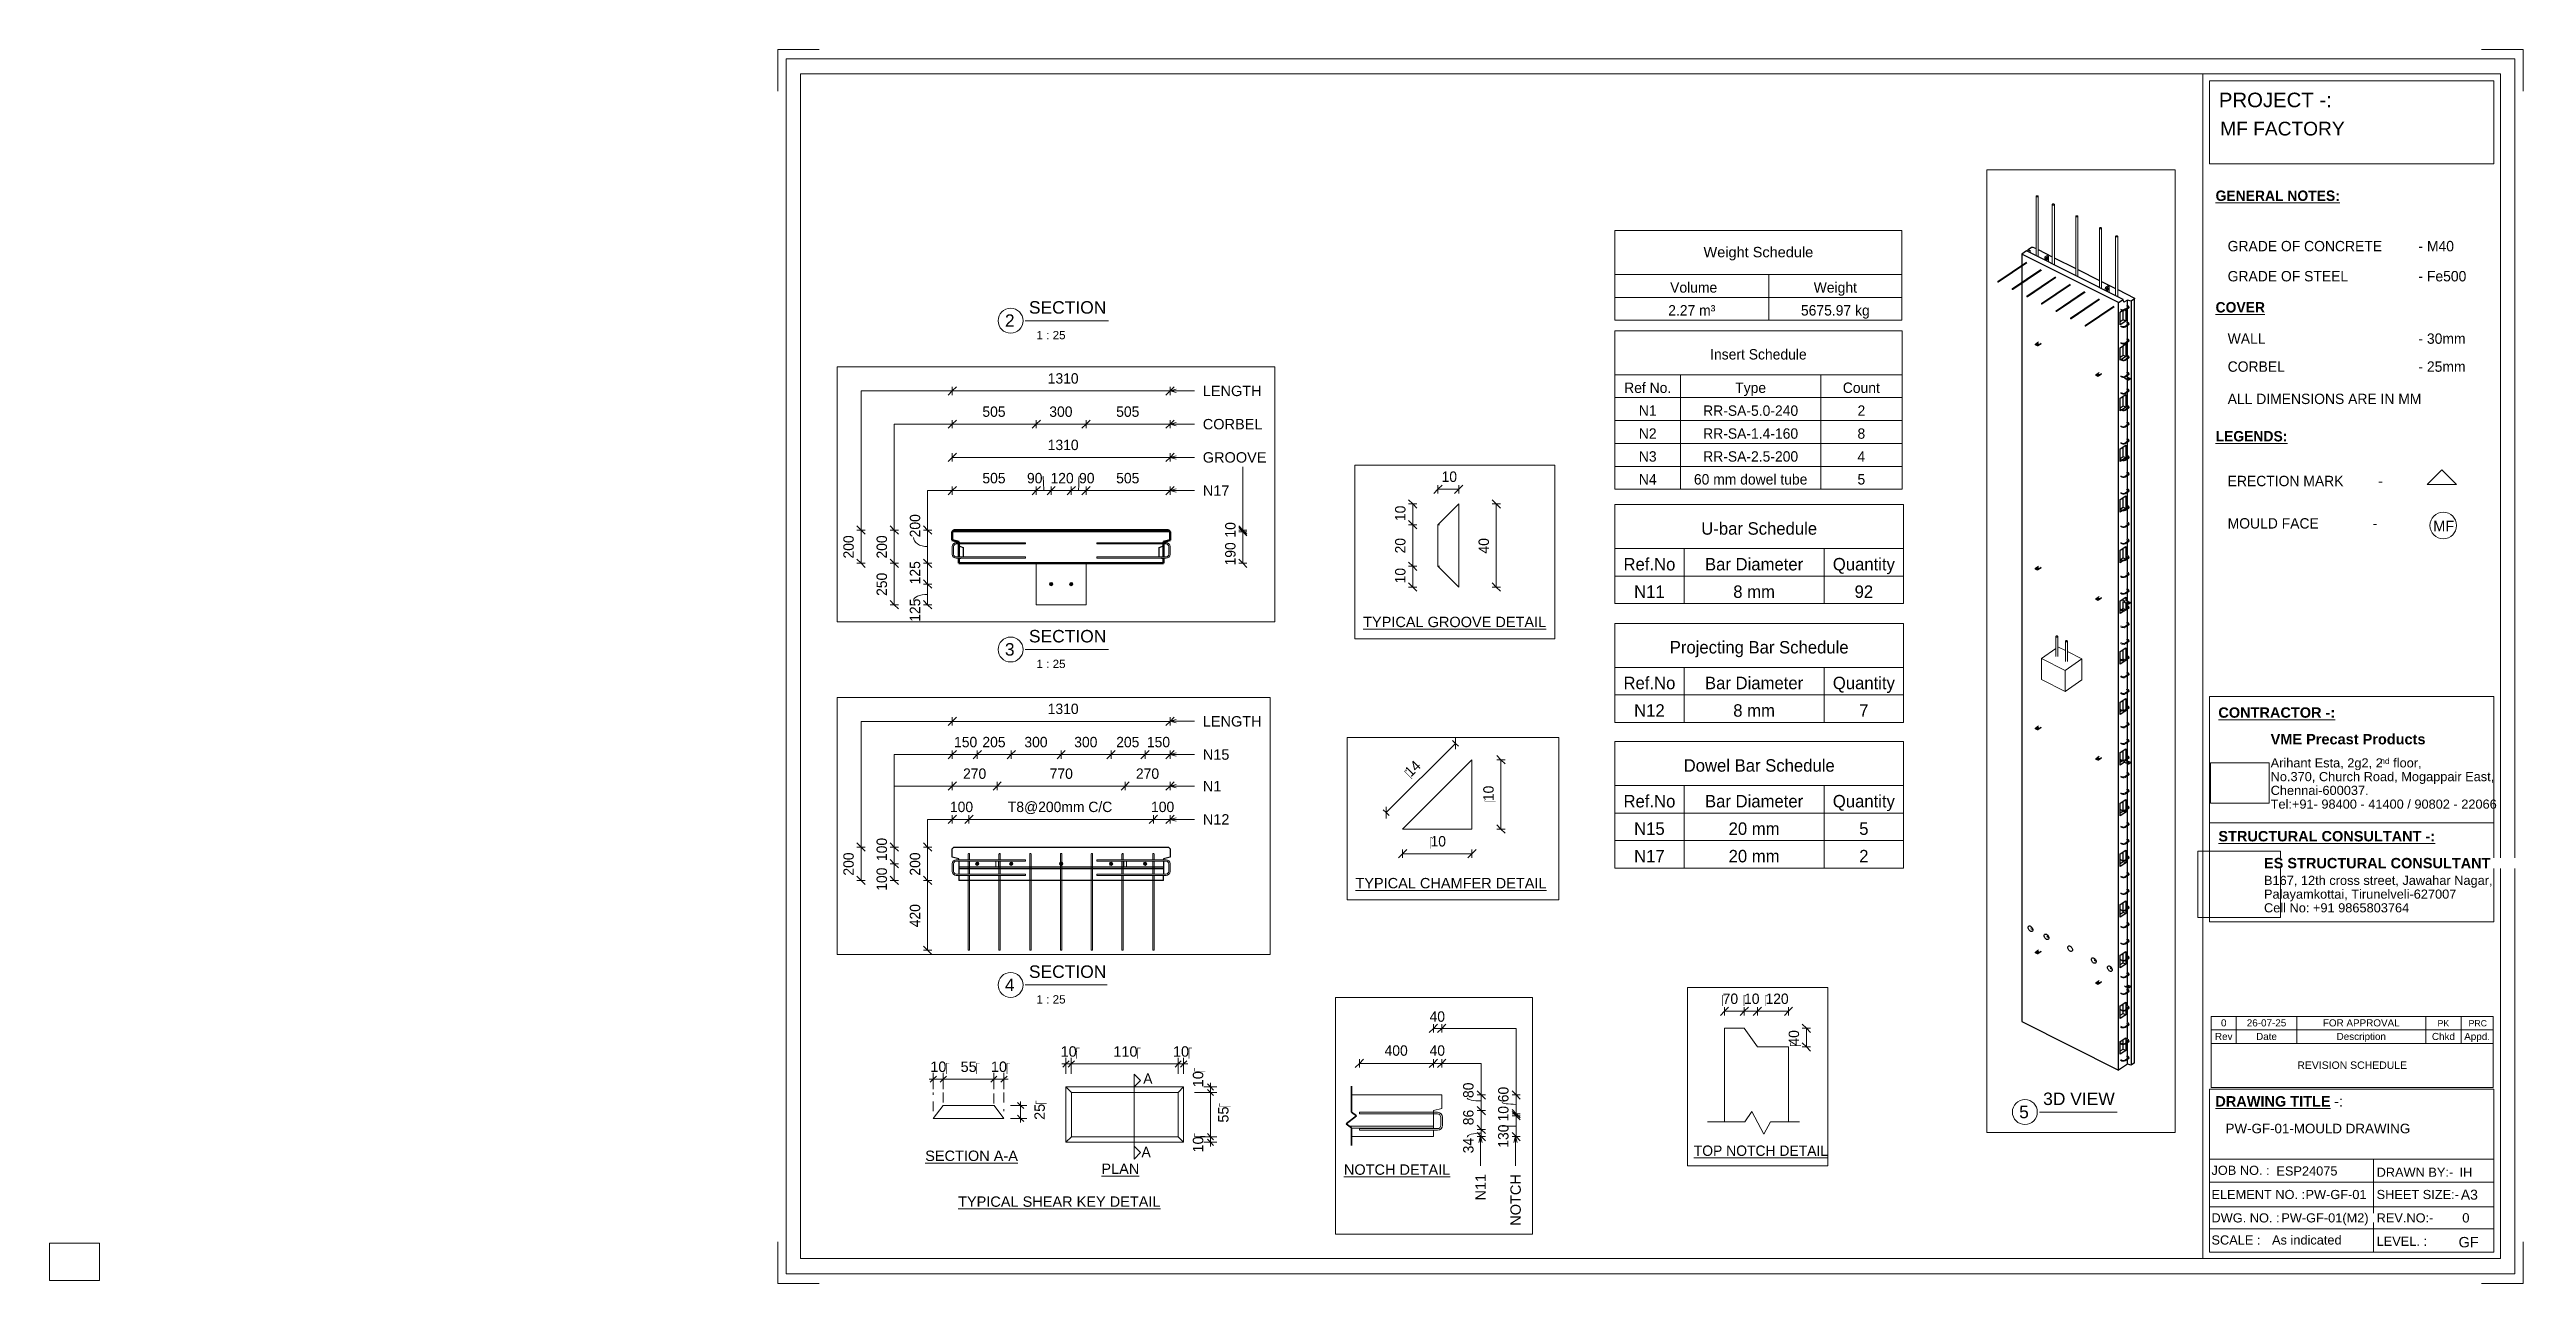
# Paper-space layout 'Layout1' of a CAD drawing. Header units: millimetres. Extents: x 0 to 596, y -1 to 296.
# The model-space entities are those that its viewports show. They can reach past a viewport. Long polylines and large blocks are cut down to what shows.
import ezdxf

# ---------------------------------------------------------------- set-up
doc = ezdxf.new("R2010")
doc.units = ezdxf.units.MM
doc.linetypes.add('Dash', pattern=[6.36, 3.18, -3.18])
doc.linetypes.add('Overhead', pattern=[3.97, 2.38, -1.59])
for name, color, linetype, lineweight in [('A-ANNO-DIMS', 211, 'Continuous', 9), ('A-ANNO-DIMS-1', 211, 'Continuous', 9), ('A-ANNO-DIMS-2', 211, 'Continuous', 9), ('A-ANNO-DIMS-25', 211, 'Continuous', 9), ('A-ANNO-DIMS-3', 211, 'Continuous', 9), ('A-ANNO-DIMS-80', 211, 'Continuous', 9), ('A-DETL', 90, 'Continuous', 18), ('A-DETL-MBND', 5, 'Continuous', 18), ('A-DETL-THIN', 151, 'Continuous', 18), ('A-FLOR-OVHD', 1, 'Overhead', 18), ('A-GENM', 13, 'Continuous', 18), ('A-WALL', 113, 'Continuous', 25), ('A-WALL-HDLN', 110, 'Dash', 25), ('G-ANNO-SCHD', 231, 'Continuous', 9), ('G-ANNO-TEXT', 231, 'Continuous', 9), ('G-ANNO-TTLB', 6, 'Continuous', 9), ('G-ANNO-TTLB-MEDM', 33, 'Continuous', 9), ('G-ANNO-TTLB-THIN', 151, 'Continuous', 9), ('S-BEAM', 12, 'Continuous', 18), ('S-RBAR', 171, 'Continuous', 18)]:
    doc.layers.add(name, color=color, linetype=linetype, lineweight=lineweight)
doc.layers.add('G-ANNO-NPLT', color=191, linetype='Continuous')
doc.styles.add('Arial', font='arial.ttf', dxfattribs={"height": 62.5})
doc.styles.add('Arial_1', font='arial.ttf', dxfattribs={"height": 50})
doc.styles.add('Arial_10', font='arial.ttf', dxfattribs={"height": 3.3})
doc.styles.add('Arial_11', font='arial.ttf', dxfattribs={"height": 2.3})
doc.styles.add('Arial_12', font='arial.ttf', dxfattribs={"height": 1.8})
doc.styles.add('Arial_13', font='arial.ttf', dxfattribs={"height": 1.7})
doc.styles.add('Arial_14', font='arial.ttf', dxfattribs={"height": 1.5})
doc.styles.add('Arial_15', font='arial.ttf', dxfattribs={"height": 2})
doc.styles.add('Arial_16', font='arial.ttf', dxfattribs={"height": 3})
doc.styles.add('Arial_2', font='arial.ttf', dxfattribs={"height": 5})
doc.styles.add('Arial_3', font='arial.ttf', dxfattribs={"height": 7.5})
doc.styles.add('Arial_4', font='arial.ttf', dxfattribs={"height": 3.5})
doc.styles.add('Arial_5', font='arial.ttf', dxfattribs={"height": 2.2})
doc.styles.add('Arial_6', font='arial.ttf', dxfattribs={"height": 2.4})
doc.styles.add('Arial_7', font='arial.ttf', dxfattribs={"height": 2.5})
doc.styles.add('Arial_8', font='arial.ttf', dxfattribs={"height": 1.42976})
doc.styles.add('Arial_9', font='arial.ttf', dxfattribs={"height": 2.25})
doc.styles.add('Arial_B', font='arialbd.ttf', dxfattribs={"height": 2.5})
doc.styles.add('Nirmala UI', font='Nirmala.ttf', dxfattribs={"height": 2.5})
doc.styles.add('Nirmala UI Semilight', font='NirmalaS.ttf', dxfattribs={"height": 62.5})
doc.styles.add('Nirmala UI Semilight_1', font='NirmalaS.ttf', dxfattribs={"height": 50})
doc.styles.add('Nirmala UI Semilight_2', font='NirmalaS.ttf', dxfattribs={"height": 5})
doc.styles.add('Nirmala UI Semilight_3', font='NirmalaS.ttf', dxfattribs={"height": 7.5})
doc.styles.add('Nirmala UI Semilight_4', font='NirmalaS.ttf', dxfattribs={"height": 200})
doc.styles.add('Nirmala UI Semilight_5', font='NirmalaS.ttf', dxfattribs={"height": 200})
doc.styles.add('Nirmala UI Semilight_6', font='NirmalaS.ttf', dxfattribs={"height": 2.5})
doc.styles.add('Nirmala UI Semilight_B', font='', dxfattribs={"height": 2.5})
doc.styles.add('Nirmala UI_1', font='Nirmala.ttf', dxfattribs={"height": 3})
doc.styles.get('Nirmala UI Semilight_B').set_extended_font_data('Nirmala UI Semilight', bold=True)
doc.dimstyles.new('Arrow_Filled_-_2_5_NI_UI', dxfattribs={"dimscale": 304.8, "dimtxt": 65.460247, "dimasz": 0.164042, "dimexe": 0.082021, "dimexo": 0.0625, "dimgap": 0.082021, "dimtad": 1, "dimdec": 4, "dimzin": 0, "dimdsep": 46, "dimtxsty": 'Nirmala UI Semilight', "dimblk1": 'OBLIQUE', "dimblk2": 'OBLIQUE', "dimsah": 1, "dimcen": 0.09, "dimazin": 0, "dimtfac": 1, "dimtdec": 4, "dimtix": 1, "dimtmove": 0, "dimatfit": 3, "dimfxl": 0.082021, "dimfxlon": 1, "dimtvp": 1, "dimtolj": 1, "dimtzin": 0, "dimarcsym": 2})
doc.dimstyles.new('Arrow_Filled_-_2_5_NI_UI_1', dxfattribs={"dimscale": 304.8, "dimtxt": 65.460247, "dimasz": 0.164042, "dimexe": 0.082021, "dimexo": 0.0625, "dimgap": 0.082021, "dimtad": 1, "dimdec": 4, "dimzin": 0, "dimdsep": 46, "dimtxsty": 'Nirmala UI Semilight', "dimblk1": 'OBLIQUE', "dimblk2": 'OBLIQUE', "dimsah": 1, "dimcen": 0.09, "dimazin": 0, "dimtfac": 1, "dimtdec": 4, "dimtix": 1, "dimtmove": 1, "dimatfit": 3, "dimfxl": 0.082021, "dimfxlon": 1, "dimtvp": 1, "dimtolj": 1, "dimtzin": 0, "dimarcsym": 2})
doc.dimstyles.new('Arrow_Filled_-_2_5_NI_UI_2', dxfattribs={"dimscale": 304.8, "dimtxt": 65.460247, "dimasz": 0.164042, "dimexe": 0.082021, "dimexo": 0.0625, "dimgap": 0.082021, "dimtad": 1, "dimdec": 4, "dimzin": 0, "dimdsep": 46, "dimtxsty": 'Nirmala UI Semilight', "dimblk1": 'OBLIQUE', "dimblk2": 'OBLIQUE', "dimsah": 1, "dimcen": 0.09, "dimazin": 0, "dimtfac": 1, "dimtdec": 4, "dimtix": 1, "dimtmove": 2, "dimatfit": 3, "dimfxl": 0.082021, "dimfxlon": 1, "dimtvp": 1, "dimtolj": 1, "dimtzin": 0, "dimarcsym": 2})
doc.dimstyles.new('Arrow_Filled_-_2_5_NI_UI_3', dxfattribs={"dimscale": 304.8, "dimtxt": 5.23682, "dimasz": 0.013123, "dimexe": 0.006562, "dimexo": 0.0625, "dimgap": 0.006562, "dimtad": 1, "dimdec": 4, "dimzin": 0, "dimdsep": 46, "dimtxsty": 'Nirmala UI Semilight_2', "dimblk1": 'OBLIQUE', "dimblk2": 'OBLIQUE', "dimsah": 1, "dimcen": 0.09, "dimazin": 0, "dimtfac": 1, "dimtdec": 4, "dimtix": 1, "dimtmove": 0, "dimatfit": 3, "dimfxl": 0.006562, "dimfxlon": 1, "dimtvp": 1, "dimtolj": 1, "dimtzin": 0, "dimarcsym": 2})
doc.dimstyles.new('Arrow_Filled_-_2_5_NI_UI_4', dxfattribs={"dimscale": 304.8, "dimtxt": 7.85523, "dimasz": 0.019685, "dimexe": 0.009843, "dimexo": 0.0625, "dimgap": 0.009843, "dimtad": 1, "dimdec": 4, "dimzin": 0, "dimdsep": 46, "dimtxsty": 'Nirmala UI Semilight_3', "dimblk1": 'OBLIQUE', "dimblk2": 'OBLIQUE', "dimsah": 1, "dimcen": 0.09, "dimazin": 0, "dimtfac": 1, "dimtdec": 4, "dimtix": 1, "dimtmove": 0, "dimatfit": 3, "dimfxl": 0.009843, "dimfxlon": 1, "dimtvp": 1, "dimtolj": 1, "dimtzin": 0, "dimarcsym": 2})
doc.dimstyles.new('Arrow_Filled_-_2_5_NI_UI_5', dxfattribs={"dimscale": 304.8, "dimtxt": 209.472789, "dimasz": 0.524934, "dimexe": 0.262467, "dimexo": 0.0625, "dimgap": 0.262467, "dimtad": 1, "dimdec": 4, "dimzin": 0, "dimdsep": 46, "dimtxsty": 'Nirmala UI Semilight_4', "dimblk1": 'OBLIQUE', "dimblk2": 'OBLIQUE', "dimsah": 1, "dimcen": 0.09, "dimazin": 0, "dimtfac": 1, "dimtdec": 4, "dimtix": 1, "dimtmove": 2, "dimatfit": 3, "dimfxl": 0.262467, "dimfxlon": 1, "dimtvp": 1, "dimtolj": 1, "dimtzin": 0, "dimarcsym": 2})
doc.dimstyles.new('Arrow_Filled_-_2_5_NI_UI_6', dxfattribs={"dimscale": 304.8, "dimtxt": 209.472789, "dimasz": 0.524934, "dimexe": 0.262467, "dimexo": 0.0625, "dimgap": 0.262467, "dimtad": 1, "dimdec": 4, "dimzin": 0, "dimdsep": 46, "dimtxsty": 'Nirmala UI Semilight_4', "dimblk1": 'OBLIQUE', "dimblk2": 'OBLIQUE', "dimsah": 1, "dimcen": 0.09, "dimazin": 0, "dimtfac": 1, "dimtdec": 4, "dimtix": 1, "dimtmove": 0, "dimatfit": 3, "dimfxl": 0.262467, "dimfxlon": 1, "dimtvp": 1, "dimtolj": 1, "dimtzin": 0, "dimarcsym": 2})
doc.dimstyles.new('Diagonal_-_2_5mm_Arial', dxfattribs={"dimscale": 304.8, "dimtxt": 2.550648, "dimasz": 0.004921, "dimexe": 0.004921, "dimexo": 0.0625, "dimgap": 0.003281, "dimtad": 1, "dimdec": 4, "dimzin": 0, "dimdsep": 46, "dimtxsty": 'Arial_7', "dimblk1": 'OBLIQUE', "dimblk2": 'OBLIQUE', "dimsah": 1, "dimcen": 0.09, "dimdle": 0.003281, "dimazin": 0, "dimtfac": 1, "dimtdec": 4, "dimtix": 1, "dimtmove": 2, "dimatfit": 3, "dimfxl": 0.007874, "dimfxlon": 1, "dimtvp": 1, "dimtolj": 1, "dimtzin": 0, "dimarcsym": 2})
doc.dimstyles.new('Diagonal_-_2_5mm_Arial_1', dxfattribs={"dimscale": 304.8, "dimtxt": 2.550648, "dimasz": 0.004921, "dimexe": 0.004921, "dimexo": 0.0625, "dimgap": 0.003281, "dimtad": 1, "dimdec": 4, "dimzin": 0, "dimdsep": 46, "dimtxsty": 'Arial_7', "dimblk1": 'OBLIQUE', "dimblk2": 'OBLIQUE', "dimsah": 1, "dimcen": 0.09, "dimdle": 0.003281, "dimazin": 0, "dimtfac": 1, "dimtdec": 4, "dimtix": 1, "dimtmove": 0, "dimatfit": 3, "dimfxl": 0.007874, "dimfxlon": 1, "dimtvp": 1, "dimtolj": 1, "dimtzin": 0, "dimarcsym": 2})
picture_1 = doc.add_image_def('image1.jpg', size_in_pixel=(996, 686))
picture_2 = doc.add_image_def('image2.jpg', size_in_pixel=(1600, 1280))

psp = doc.layouts.get("Layout1")

msp = doc.modelspace()

# ---------------------------------------------------------------- texts
at = {"layer": 'G-ANNO-TEXT', "color": 7, "attachment_point": 1}
for s, insert, char_height, width, style in [('40', (-11766.19707, 18537.9943), 50, 91.392375, 'Nirmala UI Semilight_1'), ('400', (-11982.76397, 18374.43991), 50, 136.286875, 'Nirmala UI Semilight_1'), ('40', (-11766.19707, 18374.43991), 50, 91.392375, 'Nirmala UI Semilight_1'), ('\\LNOTCH DETAIL', (-12178.55771, 17801.32875), 50, 622.1095, 'Arial_1'), ('LENGTH', (-15613.90198, 3579.58687), 62.5, 428.9028125, 'Arial'), ('LENGTH', (-12719.56672, 3499.58687), 62.5, 428.9028125, 'Arial'), ('CORBEL', (-15613.90198, 3379.58687), 62.5, 432.91125, 'Arial'), ('N15', (-12719.56672, 3299.58687), 62.5, 192.405, 'Arial'), ('GROOVE', (-15613.90198, 3179.58687), 62.5, 462.9745312, 'Arial'), ('N1', (-12719.56672, 3109.61754), 62.5, 134.2826563, 'Arial'), ('\\LTYPICAL GROOVE DETAIL', (-11256.88363, 3090.65698), 5, 106.784775, 'Arial_2'), ('\\LTYPICAL CHAMFER DETAIL', (-11143.36057, 3087.48198), 7.5, 166.9113375, 'Arial_3'), ('N17', (-15613.90198, 2979.61754), 62.5, 192.405, 'Arial'), ('N12', (-12719.56672, 2909.61754), 62.5, 192.405, 'Arial'), ('\\LTOP NOTCH DETAIL', (-10606.44994, 1307.16895), 200, 2975.864, 'Nirmala UI Semilight_5')]:
    msp.add_mtext(s, dxfattribs=dict(at, insert=insert, char_height=char_height, width=width, style=style))
at = {"layer": 'G-ANNO-TEXT', "color": 7, "char_height": 50, "attachment_point": 1, "rotation": 90}
for s, insert, width, style in [('80', (-11604.62182, 18120.89979), 89.789, 'Nirmala UI Semilight_1'), ('60', (-11436.27901, 18100.51088), 89.789, 'Nirmala UI Semilight_1'), ('10', (-11436.27901, 18008.05743), 76.962, 'Nirmala UI Semilight_1'), ('86', (-11604.62182, 17989.83049), 89.789, 'Nirmala UI Semilight_1'), ('130', (-11436.27901, 17881.70469), 121.8565, 'Nirmala UI Semilight_1'), ('34', (-11604.62182, 17854.64001), 91.392375, 'Nirmala UI Semilight_1'), ('N11', (-11545.39043, 17627.56958), 153.924, 'Arial_1'), ('NOTCH', (-11377.04763, 17505.96958), 301.4345, 'Arial_1')]:
    msp.add_mtext(s, dxfattribs=dict(at, insert=insert, width=width, style=style))

# ---------------------------------------------------------------- blocks, each defined once
blk = doc.blocks.new('ES-Landscape-A3 - ES-Landscape-A3-502445-PW-GF-01-MOULD DRAWING')
at = {"layer": 'G-ANNO-TTLB'}
for p, q in [((175.24, 296.27), (185.24, 296.27)), ((175.24, 296.27), (175.24, 286.27)), ((595.24, 296.27), (585.24, 296.27)), ((595.24, 296.27), (595.24, 286.27)), ((519.77, 140.54), (588.2, 140.54)), ((519.77, 86.33), (519.77, 140.54)), ((588.2, 86.33), (588.2, 140.54)), ((519.77, 110.14), (588.2, 110.14)), ((519.77, 6.78), (519.77, 46.03)), ((588.2, 6.78), (588.2, 46.03)), ((559.23, 29.2), (559.23, 6.78)), ((175.24, -0.73), (175.24, 9.27)), ((595.24, -0.73), (595.24, 9.27)), ((175.24, -0.73), (185.24, -0.73)), ((595.24, -0.73), (585.24, -0.73))]:
    blk.add_line(p, q, dxfattribs=at)
at = {"layer": 'G-ANNO-TTLB-MEDM'}
for p, q in [((180.73, 290.44), (180.73, 5.31)), ((180.73, 290.44), (589.79, 290.44)), ((518.17, 290.44), (518.17, 5.31)), ((519.77, 268.77), (519.77, 288.77)), ((519.77, 288.77), (588.2, 288.77)), ((588.2, 288.77), (588.2, 268.77)), ((589.79, 290.44), (589.79, 5.31)), ((588.2, 268.77), (519.77, 268.77)), ((519.77, 86.33), (588.2, 86.33)), ((519.77, 6.78), (588.2, 6.78)), ((180.73, 5.31), (589.79, 5.31))]:
    blk.add_line(p, q, dxfattribs=at)
at = {"layer": 'G-ANNO-TTLB-THIN'}
for p, q in [((177.29, 294.03), (177.29, 1.56)), ((593.23, 294.03), (177.29, 294.03)), ((593.23, 1.56), (593.23, 294.03)), ((519.77, 46.03), (588.2, 46.03)), ((519.77, 29.2), (588.2, 29.2)), ((519.77, 23.64), (588.2, 23.64)), ((519.77, 17.68), (588.2, 17.68)), ((519.77, 12.43), (588.2, 12.43)), ((177.29, 1.56), (593.23, 1.56))]:
    blk.add_line(p, q, dxfattribs=at)
at = {"layer": 'G-ANNO-TTLB', "insert": (534.5, 131.53), "char_height": 2.5, "width": 45.135, "attachment_point": 1, "style": 'Arial_B', "bg_fill": 3, "box_fill_scale": 0, "bg_fill_color": 256, "bg_fill_true_color": 3254780160, "bg_fill_transparency": 256}
blk.add_mtext('VME Precast Products', dxfattribs=at)
at = {"layer": 'G-ANNO-TTLB', "attachment_point": 1}
for s, insert, char_height, width, style in [('Arihant Esta, 2g2, 2', (534.5, 125.68), 2.2, 31.9873, 'Arial_5'), ('nd', (560.89, 125.72), 1.43, 2.7257, 'Arial_8'), (' floor,', (563.14, 125.68), 2.2, 9.1392, 'Arial_5'), ('No.370, Church Road, Mogappair East,', (534.5, 122.37), 2.2, 63.4135, 'Arial_5'), ('Tel:+91- 98400 - 41400 / 90802 - 22066 ', (534.5, 115.75), 2.2, 65.2574, 'Arial_5'), ('Chennai-600037.', (534.5, 119.06), 2.2, 27.6582, 'Arial_5'), ('Cell No: +91 9865803764', (532.9, 90.79), 2.2, 41.0464, 'Arial_5'), ('Palayamkottai, Tirunelveli-627007', (532.9, 94.09), 2.2, 54.4346, 'Arial_5'), ('JOB NO. :', (520.26, 27.61), 2.2, 16.5949, 'Arial_5'), ('DRAWN BY:-', (560, 27.14), 2.2, 21.7257, 'Arial_5'), ('ELEMENT NO. :', (520.26, 21.79), 2.2, 26.5359, 'Arial_5'), ('SHEET SIZE:-', (560, 21.79), 2.2, 23.2489, 'Arial_5'), ('DWG. NO. :', (520.26, 16.16), 2.2, 19.481, 'Arial_5'), ('REV.NO:-', (560, 16.16), 2.2, 16.0338, 'Arial_5'), ('SCALE :', (520.26, 10.84), 2.2, 13.8692, 'Arial_5'), ('LEVEL. :', (560, 10.53), 2.2, 14.3502, 'Arial_5')]:
    blk.add_mtext(s, dxfattribs=dict(at, insert=insert, char_height=char_height, width=width, style=style))
at = {"layer": 'G-ANNO-TTLB'}
image = blk.add_image(picture_1, insert=(520, 114.84), size_in_units=(14.11, 9.72), dxfattribs=at)
image.dxf.flags = 7
image = blk.add_image(picture_2, insert=(516.95, 87.39), size_in_units=(19.92, 15.93), dxfattribs=at)
image.dxf.flags = 7
at = {"layer": 'G-ANNO-TTLB', "attachment_point": 1, "bg_fill": 3, "box_fill_scale": 0, "bg_fill_color": 256, "bg_fill_true_color": 3254780160, "bg_fill_transparency": 256}
for s, insert, char_height, width, style in [('PROJECT -:', (522.05, 285.89), 3.5, 33.3502, 'Arial_4'), ('\\LCONTRACTOR -:', (521.92, 137.94), 2.5, 33.9114, 'Arial_B'), ('\\LSTRUCTURAL CONSULTANT -:', (521.92, 108.18), 2.5, 62.8523, 'Arial_B'), ('ES STRUCTURAL CONSULTANT', (532.9, 101.7), 2.5, 65.6582, 'Arial_B'), ('\\LDRAWING TITLE', (521.19, 44.36), 2.5, 33.4304, 'Arial_B'), ('A3', (580.27, 21.84), 2.4, 4.9705, 'Arial_6')]:
    blk.add_mtext(s, dxfattribs=dict(at, insert=insert, char_height=char_height, width=width, style=style))
at = {"layer": 'G-ANNO-TTLB', "insert": (532.9, 97.4), "char_height": 2.2, "width": 65.1772, "attachment_point": 1, "style": 'Arial_5'}
blk.add_mtext('B167, 12th cross street, Jawahar Nagar,', dxfattribs=at)
at = {"layer": 'G-ANNO-TTLB', "insert": (548.78, 44.36), "char_height": 2.5, "width": 1.2025, "attachment_point": 1, "style": 'Arial_B', "bg_fill": 3, "box_fill_scale": 0, "bg_fill_color": 256, "bg_fill_true_color": 3254780160, "bg_fill_transparency": 256}
blk.add_mtext('\\fArial|b1|i0|c0|p34|; ', dxfattribs=at)
at = {"layer": 'G-ANNO-TTLB', "insert": (549.77, 44.36), "char_height": 2.5, "width": 2.6456, "attachment_point": 1, "style": 'Arial_7', "bg_fill": 3, "box_fill_scale": 0, "bg_fill_color": 256, "bg_fill_true_color": 3254780160, "bg_fill_transparency": 256}
blk.add_mtext('-:', dxfattribs=at)
blk = doc.blocks.new('Viewport - M_View Title-1040-PW-GF-01-MOULD DRAWING')
at = {"layer": 'G-ANNO-TTLB'}
for start, end in [(360, 180), (180, 0)]:
    blk.add_arc((-3.5, 0), 3, start, end, dxfattribs=at)
blk = doc.blocks.new('DIMBLOCK62-PW-GF-01-MOULD DRAWING')
at = {"layer": 'A-ANNO-DIMS-1'}
for p, q in [((279.37, 45.25), (275.57, 45.25)), ((279.37, 46.57), (277.81, 46.57)), ((279.37, 47.57), (279.37, 45.25)), ((279.37, 46.57), (280.87, 46.57)), ((279.37, 45.25), (280.87, 45.25))]:
    blk.add_line(p, q, dxfattribs=at)
at = {"layer": 'A-ANNO-DIMS-1', "lineweight": 35}
for p, q in [((279.37, 46.57), (278.62, 47.32)), ((279.37, 45.25), (278.62, 46)), ((279.37, 46.57), (280.12, 45.82)), ((279.37, 45.25), (280.12, 44.5))]:
    blk.add_line(p, q, dxfattribs=at)
at = {"layer": 'A-ANNO-DIMS-1', "color": 0, "insert": (275.13, 46.49), "char_height": 2.5, "width": 4.6147, "attachment_point": 1, "rotation": 90, "line_spacing_factor": 0.941778, "style": 'Arial_7'}
blk.add_mtext('10\\fArial|b0|i0|c254|p34|;\u202a', dxfattribs=at)
blk = doc.blocks.new('_Oblique')
at = {"color": 0, "linetype": 'ByBlock', "lineweight": -2}
blk.add_line((-0.5, -0.5), (0.5, 0.5), dxfattribs=at)
blk = doc.blocks.new('DIMBLOCK63-PW-GF-01-MOULD DRAWING')
at = {"layer": 'A-ANNO-DIMS-1'}
for p, q in [((279.37, 45.25), (275.57, 45.25)), ((279.37, 45.25), (279.37, 34.58)), ((279.37, 45.25), (280.87, 45.25)), ((279.37, 34.58), (276.97, 34.58)), ((279.37, 34.58), (280.87, 34.58))]:
    blk.add_line(p, q, dxfattribs=at)
at = {"layer": 'A-ANNO-DIMS-1', "lineweight": 35}
for p, q in [((279.37, 45.25), (278.62, 46)), ((279.37, 45.25), (280.12, 44.5)), ((279.37, 34.58), (278.62, 35.33)), ((279.37, 34.58), (280.12, 33.83))]:
    blk.add_line(p, q, dxfattribs=at)
at = {"layer": 'A-ANNO-DIMS-1', "color": 0, "insert": (281.21, 37.99), "char_height": 2.5, "width": 4.6147, "attachment_point": 1, "rotation": 90, "line_spacing_factor": 0.941778, "style": 'Arial_7'}
blk.add_mtext('55\\fArial|b0|i0|c254|p34|;\u202a', dxfattribs=at)
blk = doc.blocks.new('DIMBLOCK64-PW-GF-01-MOULD DRAWING')
at = {"layer": 'A-ANNO-DIMS-1'}
for p, q in [((279.37, 34.58), (276.97, 34.58)), ((279.37, 33.27), (277.81, 33.27)), ((279.37, 34.58), (279.37, 32.27)), ((279.37, 34.58), (280.87, 34.58)), ((279.37, 33.27), (280.87, 33.27))]:
    blk.add_line(p, q, dxfattribs=at)
at = {"layer": 'A-ANNO-DIMS-1', "lineweight": 35}
for p, q in [((279.37, 34.58), (278.62, 35.33)), ((279.37, 33.27), (278.62, 34.02)), ((279.37, 34.58), (280.12, 33.83)), ((279.37, 33.27), (280.12, 32.52))]:
    blk.add_line(p, q, dxfattribs=at)
at = {"layer": 'A-ANNO-DIMS-1', "color": 0, "insert": (275.13, 30.79), "char_height": 2.5, "width": 4.6147, "attachment_point": 1, "rotation": 90, "line_spacing_factor": 0.941778, "style": 'Arial_7'}
blk.add_mtext('10\\fArial|b0|i0|c254|p34|;\u202a', dxfattribs=at)
blk = doc.blocks.new('DIMBLOCK65-PW-GF-01-MOULD DRAWING')
at = {"layer": 'A-ANNO-DIMS-1'}
for p, q in [((243.58, 52.12), (245.89, 52.12)), ((244.58, 52.12), (244.58, 53.62)), ((244.58, 52.12), (244.58, 49.72)), ((245.89, 52.12), (245.89, 53.62)), ((245.89, 52.12), (245.89, 49.72))]:
    blk.add_line(p, q, dxfattribs=at)
at = {"layer": 'A-ANNO-DIMS-1', "lineweight": 35}
for p, q in [((244.58, 52.12), (243.83, 51.37)), ((244.58, 52.12), (245.33, 52.87)), ((245.89, 52.12), (245.14, 51.37)), ((245.89, 52.12), (246.64, 52.87))]:
    blk.add_line(p, q, dxfattribs=at)
at = {"layer": 'A-ANNO-DIMS-1', "color": 0, "insert": (243.31, 56.36), "char_height": 2.5, "width": 4.6147, "attachment_point": 1, "line_spacing_factor": 0.941778, "style": 'Arial_7'}
blk.add_mtext('10\\fArial|b0|i0|c254|p34|;\u202a', dxfattribs=at)
blk = doc.blocks.new('DIMBLOCK66-PW-GF-01-MOULD DRAWING')
at = {"layer": 'A-ANNO-DIMS-1', "lineweight": 35}
for p, q in [((245.89, 52.12), (245.14, 51.37)), ((245.89, 52.12), (246.64, 52.87)), ((271.61, 52.12), (270.86, 51.37)), ((271.61, 52.12), (272.36, 52.87))]:
    blk.add_line(p, q, dxfattribs=at)
at = {"layer": 'A-ANNO-DIMS-1'}
for p, q in [((245.89, 52.12), (245.89, 53.62)), ((245.89, 52.12), (271.61, 52.12)), ((245.89, 52.12), (245.89, 49.72)), ((271.61, 52.12), (271.61, 53.62)), ((271.61, 52.12), (271.61, 49.72))]:
    blk.add_line(p, q, dxfattribs=at)
at = {"layer": 'A-ANNO-DIMS-1', "color": 0, "insert": (256, 56.36), "char_height": 2.5, "width": 6.5924, "attachment_point": 1, "line_spacing_factor": 0.941778, "style": 'Arial_7'}
blk.add_mtext('110\\fArial|b0|i0|c254|p34|;\u202a', dxfattribs=at)
blk = doc.blocks.new('DIMBLOCK67-PW-GF-01-MOULD DRAWING')
at = {"layer": 'A-ANNO-DIMS-1', "lineweight": 35}
for p, q in [((271.61, 52.12), (270.86, 51.37)), ((271.61, 52.12), (272.36, 52.87)), ((272.92, 52.12), (272.17, 51.37)), ((272.92, 52.12), (273.67, 52.87))]:
    blk.add_line(p, q, dxfattribs=at)
at = {"layer": 'A-ANNO-DIMS-1'}
for p, q in [((271.61, 52.12), (271.61, 53.62)), ((271.61, 52.12), (273.92, 52.12)), ((271.61, 52.12), (271.61, 49.72)), ((272.92, 52.12), (272.92, 53.62)), ((272.92, 52.12), (272.92, 49.72))]:
    blk.add_line(p, q, dxfattribs=at)
at = {"layer": 'A-ANNO-DIMS-1', "color": 0, "insert": (270.34, 56.36), "char_height": 2.5, "width": 4.6147, "attachment_point": 1, "line_spacing_factor": 0.941778, "style": 'Arial_7'}
blk.add_mtext('10\\fArial|b0|i0|c254|p34|;\u202a', dxfattribs=at)
blk = doc.blocks.new('DIMBLOCK68-PW-GF-01-MOULD DRAWING')
at = {"layer": 'A-ANNO-DIMS-1'}
for p, q in [((233.68, 42.11), (231.28, 42.11)), ((233.68, 43.11), (233.68, 38.01)), ((233.68, 42.11), (235.18, 42.11)), ((233.68, 39.01), (231.28, 39.01)), ((233.68, 39.01), (235.18, 39.01))]:
    blk.add_line(p, q, dxfattribs=at)
at = {"layer": 'A-ANNO-DIMS-1', "lineweight": 35}
for p, q in [((233.68, 42.11), (232.93, 42.86)), ((233.68, 42.11), (234.43, 41.36)), ((233.68, 39.01), (232.93, 39.76)), ((233.68, 39.01), (234.43, 38.26))]:
    blk.add_line(p, q, dxfattribs=at)
at = {"layer": 'A-ANNO-DIMS-1', "color": 0, "insert": (237.01, 38.64), "char_height": 2.5, "width": 4.6147, "attachment_point": 1, "rotation": 90, "line_spacing_factor": 0.941778, "style": 'Arial_7'}
blk.add_mtext('25\\fArial|b0|i0|c254|p34|;\u202a', dxfattribs=at)
blk = doc.blocks.new('DIMBLOCK69-PW-GF-01-MOULD DRAWING')
at = {"layer": 'A-ANNO-DIMS-1'}
for p, q in [((211.66, 48.45), (215.07, 48.45)), ((212.66, 48.45), (212.66, 49.95)), ((212.66, 48.45), (212.66, 46.05)), ((215.07, 48.45), (215.07, 49.95)), ((215.07, 48.45), (215.07, 46.05))]:
    blk.add_line(p, q, dxfattribs=at)
at = {"layer": 'A-ANNO-DIMS-1', "lineweight": 35}
for p, q in [((212.66, 48.45), (211.91, 47.7)), ((212.66, 48.45), (213.41, 49.2)), ((215.07, 48.45), (214.32, 47.7)), ((215.07, 48.45), (215.82, 49.2))]:
    blk.add_line(p, q, dxfattribs=at)
at = {"layer": 'A-ANNO-DIMS-1', "color": 0, "insert": (211.94, 52.69), "char_height": 2.5, "width": 4.6147, "attachment_point": 1, "line_spacing_factor": 0.941778, "style": 'Arial_7'}
blk.add_mtext('10\\fArial|b0|i0|c254|p34|;\u202a', dxfattribs=at)
blk = doc.blocks.new('DIMBLOCK70-PW-GF-01-MOULD DRAWING')
at = {"layer": 'A-ANNO-DIMS-1', "lineweight": 35}
for p, q in [((215.07, 48.45), (214.32, 47.7)), ((215.07, 48.45), (215.82, 49.2)), ((227.25, 48.45), (226.5, 47.7)), ((227.25, 48.45), (228, 49.2))]:
    blk.add_line(p, q, dxfattribs=at)
at = {"layer": 'A-ANNO-DIMS-1'}
for p, q in [((215.07, 48.45), (215.07, 49.95)), ((215.07, 48.45), (227.25, 48.45)), ((215.07, 48.45), (215.07, 46.05)), ((227.25, 48.45), (227.25, 49.95)), ((227.25, 48.45), (227.25, 46.05))]:
    blk.add_line(p, q, dxfattribs=at)
at = {"layer": 'A-ANNO-DIMS-1', "color": 0, "insert": (219.24, 52.69), "char_height": 2.5, "width": 4.6147, "attachment_point": 1, "line_spacing_factor": 0.941778, "style": 'Arial_7'}
blk.add_mtext('55\\fArial|b0|i0|c254|p34|;\u202a', dxfattribs=at)
blk = doc.blocks.new('DIMBLOCK71-PW-GF-01-MOULD DRAWING')
at = {"layer": 'A-ANNO-DIMS-1', "lineweight": 35}
for p, q in [((227.25, 48.45), (226.5, 47.7)), ((227.25, 48.45), (228, 49.2)), ((229.66, 48.45), (228.91, 47.7)), ((229.66, 48.45), (230.41, 49.2))]:
    blk.add_line(p, q, dxfattribs=at)
at = {"layer": 'A-ANNO-DIMS-1'}
for p, q in [((227.25, 48.45), (227.25, 49.95)), ((227.25, 48.45), (230.66, 48.45)), ((227.25, 48.45), (227.25, 46.05)), ((229.66, 48.45), (229.66, 49.95)), ((229.66, 48.45), (229.66, 46.05))]:
    blk.add_line(p, q, dxfattribs=at)
at = {"layer": 'A-ANNO-DIMS-1', "color": 0, "insert": (226.53, 52.69), "char_height": 2.5, "width": 4.6147, "attachment_point": 1, "line_spacing_factor": 0.941778, "style": 'Arial_7'}
blk.add_mtext('10\\fArial|b0|i0|c254|p34|;\u202a', dxfattribs=at)
blk = doc.blocks.new('RR spread anchor face based - RR-SA-5_0-240-2134540-Elevation Top Copy 2')
at = {"layer": 'A-GENM'}
for p, q in [((-19982.07, 2593.7), (-19982.07, 2627.2)), ((-19967.07, 2627.2), (-19967.07, 2593.7)), ((-19982.07, 2591.2), (-19982.07, 2593.7)), ((-19982.07, 2593.7), (-19967.07, 2593.7)), ((-19967.07, 2591.2), (-19982.07, 2591.2)), ((-19967.07, 2593.7), (-19967.07, 2591.2))]:
    blk.add_line(p, q, dxfattribs=at)
blk = doc.blocks.new('Rebar Bar - Part 4112021290-431004-3D Ortho')
at = {"layer": 'S-RBAR'}
for p, q in [((-13250.66, 11325.7), (-13250.66, 11132.15)), ((-13230.66, 11132.15), (-13230.66, 11325.7))]:
    blk.add_line(p, q, dxfattribs=at)
for points in [[(-13234.13, 11330.12, 0), (-13236.31, 11330.96, 0), (-13238.79, 11331.43, 0), (-13241.4, 11331.52, 0), (-13243.95, 11331.21, 0), (-13246.29, 11330.52, 0), (-13248.23, 11329.51, 0), (-13249.66, 11328.23, 0), (-13250.48, 11326.79, 0), (-13250.63, 11325.27, 0), (-13250.1, 11323.78, 0), (-13248.92, 11322.42, 0), (-13247.18, 11321.28, 0)], [(-13247.18, 11321.28, 0), (-13245, 11320.45, 0), (-13242.52, 11319.97, 0), (-13239.91, 11319.89, 0), (-13237.36, 11320.2, 0), (-13235.03, 11320.88, 0), (-13233.08, 11321.9, 0), (-13231.65, 11323.17, 0), (-13230.83, 11324.62, 0), (-13230.68, 11326.14, 0), (-13231.22, 11327.63, 0), (-13232.39, 11328.99, 0), (-13234.13, 11330.12, 0)]]:
    blk.add_polyline3d(points, dxfattribs=at)
blk = doc.blocks.new('Rebar Bar - Part 2227165887-431004-3D Ortho')
at = {"layer": 'S-RBAR'}
blk.add_line((-13671.13, 7796.59), (-13670.84, 7793.91), dxfattribs=at)
blk = doc.blocks.new('Rebar Bar - Part 3166313199-431004-3D Ortho')
at = {"layer": 'S-RBAR'}
for p, q in [((-12702.73, 7291.25), (-12716.22, 7298.03)), ((-12719.81, 7290.88), (-12706.32, 7284.1))]:
    blk.add_line(p, q, dxfattribs=at)
blk = doc.blocks.new('Rebar Bar - Part 2227165887-V1-3D Ortho')
at = {"layer": 'S-RBAR'}
for points in [[(-12678.56, 7292.22, 0), (-12687.15, 7289.17, 0), (-12698.2, 7289.63, 0), (-12702.73, 7291.25, 0)], [(-12674.08, 7285.59, 0), (-12685.5, 7281.33, 0), (-12699.23, 7281.66, 0), (-12706.32, 7284.1, 0)]]:
    blk.add_polyline3d(points, dxfattribs=at)
blk = doc.blocks.new('Rebar Bar - Part 981547073-431004-3D Ortho')
at = {"layer": 'S-RBAR'}
for p, q in [((-12648.54, 7312.54), (-12678.56, 7292.22)), ((-12674.08, 7285.59), (-12644.06, 7305.92))]:
    blk.add_line(p, q, dxfattribs=at)
blk = doc.blocks.new('Rebar Bar - Part 2227165887-V2-3D Ortho')
at = {"layer": 'S-RBAR'}
for points in [[(-12644.06, 7305.92, 0), (-12638.05, 7313.29, 0), (-12639.06, 7322.61, 0), (-12646.61, 7329.26, 0)], [(-12648.54, 7312.54, 0), (-12645.5, 7316.36, 0), (-12646.93, 7319.81, 0), (-12650.2, 7322.11, 0)]]:
    blk.add_polyline3d(points, dxfattribs=at)
blk = doc.blocks.new('Rebar Bar - Part 3131074535-431004-3D Ortho')
at = {"layer": 'S-RBAR'}
for p, q in [((-12646.61, 7329.26), (-12660.1, 7336.03)), ((-12663.69, 7328.88), (-12650.2, 7322.11))]:
    blk.add_line(p, q, dxfattribs=at)
blk = doc.blocks.new('Rebar Bar - Part 3166313199-V3-3D Ortho')
at = {"layer": 'S-RBAR'}
for p, q in [((-12702.73, 7451.83), (-12722.52, 7461.77)), ((-12722.52, 7452.81), (-12706.32, 7444.68))]:
    blk.add_line(p, q, dxfattribs=at)
blk = doc.blocks.new('Rebar Bar - Part 3166313199-V4-3D Ortho')
at = {"layer": 'S-RBAR'}
for p, q in [((-12702.73, 7612.4), (-12716.09, 7619.11)), ((-12719.81, 7612.02), (-12706.32, 7605.25))]:
    blk.add_line(p, q, dxfattribs=at)
blk = doc.blocks.new('Rebar Bar - Part 3131074535-V5-3D Ortho')
at = {"layer": 'S-RBAR'}
for p, q in [((-12646.61, 10861.87), (-12660.1, 10868.64)), ((-12664.12, 10861.71), (-12650.2, 10854.72))]:
    blk.add_line(p, q, dxfattribs=at)
blk = doc.blocks.new('Rebar Bar - Part 3166313199-V6-3D Ortho')
at = {"layer": 'S-RBAR'}
for p, q in [((-12702.73, 11626.73), (-12722.52, 11636.67)), ((-12722.44, 11627.68), (-12706.32, 11619.58))]:
    blk.add_line(p, q, dxfattribs=at)
blk = doc.blocks.new('Rebar Bar - Part 3131074535-V7-3D Ortho')
at = {"layer": 'S-RBAR'}
for p, q in [((-12646.61, 11825.31), (-12659.81, 11831.94)), ((-12663.69, 11824.93), (-12650.2, 11818.16))]:
    blk.add_line(p, q, dxfattribs=at)
blk = doc.blocks.new('Rebar Bar - Part 3166313199-V8-3D Ortho')
at = {"layer": 'S-RBAR'}
for p, q in [((-12702.73, 13874.76), (-12716.22, 13881.53)), ((-12720.08, 13874.52), (-12706.32, 13867.61))]:
    blk.add_line(p, q, dxfattribs=at)
blk = doc.blocks.new('Rebar Bar - Part 3450276098-431004-3D Ortho')
at = {"layer": 'S-RBAR'}
for p, q in [((-12766.93, 15224.22), (-12766.93, 14653.75)), ((-12746.93, 14643.71), (-12746.93, 15224.22))]:
    blk.add_line(p, q, dxfattribs=at)
for points in [[(-12750.4, 15228.64, 0), (-12752.59, 15229.48, 0), (-12755.07, 15229.95, 0), (-12757.67, 15230.04, 0), (-12760.23, 15229.73, 0), (-12762.56, 15229.04, 0), (-12764.51, 15228.03, 0), (-12765.94, 15226.76, 0), (-12766.76, 15225.31, 0), (-12766.9, 15223.79, 0), (-12766.37, 15222.3, 0), (-12765.19, 15220.94, 0), (-12763.46, 15219.8, 0)], [(-12763.46, 15219.8, 0), (-12761.27, 15218.97, 0), (-12758.79, 15218.49, 0), (-12756.19, 15218.41, 0), (-12753.63, 15218.72, 0), (-12751.3, 15219.4, 0), (-12749.35, 15220.42, 0), (-12747.92, 15221.69, 0), (-12747.11, 15223.14, 0), (-12746.96, 15224.66, 0), (-12747.49, 15226.15, 0), (-12748.67, 15227.51, 0), (-12750.4, 15228.64, 0)]]:
    blk.add_polyline3d(points, dxfattribs=at)
blk = doc.blocks.new('Rebar Bar - Part 3314717470-431004-3D Ortho')
at = {"layer": 'S-RBAR'}
for p, q in [((-13376.9, 15530.58), (-13376.9, 14960.11)), ((-13356.9, 14950.06), (-13356.9, 15530.58))]:
    blk.add_line(p, q, dxfattribs=at)
for points in [[(-13360.38, 15535, 0), (-13362.56, 15535.83, 0), (-13365.04, 15536.31, 0), (-13367.65, 15536.39, 0), (-13370.2, 15536.08, 0), (-13372.53, 15535.4, 0), (-13374.48, 15534.38, 0), (-13375.91, 15533.11, 0), (-13376.73, 15531.66, 0), (-13376.87, 15530.14, 0), (-13376.34, 15528.65, 0), (-13375.17, 15527.29, 0), (-13373.43, 15526.16, 0)], [(-13373.43, 15526.16, 0), (-13371.24, 15525.32, 0), (-13368.76, 15524.85, 0), (-13366.16, 15524.76, 0), (-13363.6, 15525.07, 0), (-13361.27, 15525.76, 0), (-13359.32, 15526.77, 0), (-13357.89, 15528.05, 0), (-13357.08, 15529.49, 0), (-13356.93, 15531.01, 0), (-13357.46, 15532.5, 0), (-13358.64, 15533.86, 0), (-13360.38, 15535, 0)]]:
    blk.add_polyline3d(points, dxfattribs=at)
blk = doc.blocks.new('Rebar Bar - Part 1179536722-431004-3D Ortho')
at = {"layer": 'S-RBAR'}
blk.add_line((-13419.53, 8493.59), (-13419.53, 8484.38), dxfattribs=at)
blk = doc.blocks.new('Rebar Bar - Part 1179536722-V9-3D Ortho')
at = {"layer": 'S-RBAR'}
blk.add_line((-12811.54, 8189.61), (-12811.54, 8179.02), dxfattribs=at)
blk = doc.blocks.new('Rebar Bar - Part 1449432374-431004-3D Ortho')
at = {"layer": 'S-RBAR'}
for p, q in [((-13567.4, 8558.76), (-13584.14, 8567.17)), ((-13583.79, 8558.04), (-13565.08, 8548.65)), ((-13412.23, 8480.83), (-13429.44, 8489.47)), ((-13428.46, 8480.03), (-13409.75, 8470.63))]:
    blk.add_line(p, q, dxfattribs=at)
blk = doc.blocks.new('Rebar Bar - Part 1449432374-V10-3D Ortho')
at = {"layer": 'S-RBAR'}
for p, q in [((-12957.42, 8252.41), (-12974.8, 8261.13)), ((-12973.82, 8251.69), (-12955.11, 8242.29)), ((-12802.09, 8174.39), (-12819.47, 8183.12)), ((-12818.49, 8173.67), (-12799.78, 8164.28))]:
    blk.add_line(p, q, dxfattribs=at)
blk = doc.blocks.new('RR spread anchor face based - RR-SA-5_0-240-2134540-3D Ortho')
at = {"layer": 'A-GENM'}
for p, q in [((-13448.41, 15023.61), (-13425.57, 15039.08)), ((-13425.57, 15039.08), (-13414.21, 15033.37)), ((-13414.21, 15033.37), (-13437.05, 15017.9)), ((-13412.57, 15030.41), (-13414.21, 15033.37)), ((-13412.57, 14984.02), (-13412.57, 15030.41)), ((-13450.04, 15018.45), (-13448.41, 15023.61)), ((-13448.41, 15023.61), (-13437.05, 15017.9)), ((-13450.04, 14996.84), (-13450.04, 15018.45)), ((-13438.68, 15012.74), (-13450.04, 15018.45)), ((-13437.05, 15017.9), (-13438.68, 15012.74)), ((-13438.68, 15012.74), (-13438.68, 14991.13)), ((-13419.75, 15011.5), (-13419.75, 15008.25)), ((-13431.5, 15000.29), (-13431.5, 15003.54))]:
    blk.add_line(p, q, dxfattribs=at)
for points in [[(-13431.5, 15003.54, 0), (-13431.3, 15005.57, 0), (-13430.71, 15007.73, 0), (-13429.78, 15009.88, 0), (-13428.56, 15011.86, 0), (-13427.15, 15013.55, 0), (-13425.63, 15014.83, 0), (-13424.11, 15015.61, 0), (-13422.69, 15015.84, 0), (-13421.47, 15015.5, 0), (-13420.54, 15014.62, 0), (-13419.95, 15013.25, 0), (-13419.75, 15011.5, 0)], [(-13419.75, 15008.25, 0), (-13419.95, 15006.22, 0), (-13420.54, 15004.06, 0), (-13421.47, 15001.91, 0), (-13422.69, 14999.93, 0), (-13424.11, 14998.24, 0), (-13425.63, 14996.96, 0), (-13427.15, 14996.18, 0), (-13428.56, 14995.95, 0)], [(-13429.78, 14996.29, 0), (-13430.71, 14997.17, 0), (-13431.3, 14998.54, 0), (-13431.5, 15000.29, 0)]]:
    blk.add_polyline3d(points, dxfattribs=at)
blk = doc.blocks.new('RR spread anchor face based - RR-SA-1_4-160-2134593-3D Ortho')
at = {"layer": 'A-GENM'}
for p, q in [((-12924.48, 8060.85), (-12955.42, 8039.9)), ((-12942.51, 8041.49), (-12938.6, 8044.14)), ((-12932.69, 8028.48), (-12901.75, 8049.43)), ((-12901.75, 8044.56), (-12932.69, 8023.6)), ((-12955.42, 8039.9), (-12956.79, 8036.73)), ((-12956.79, 8036.73), (-12937.85, 8027.22)), ((-12956.79, 8031.86), (-12956.79, 8036.73)), ((-12938.6, 8039.27), (-12942.51, 8036.62)), ((-12927.99, 8038.81), (-12931.9, 8036.16)), ((-12937.85, 8022.35), (-12956.79, 8031.86)), ((-12937.85, 8027.22), (-12932.69, 8028.48)), ((-12937.85, 8022.35), (-12937.85, 8027.22)), ((-12932.69, 8028.48), (-12932.69, 8023.6)), ((-12932.69, 8023.6), (-12937.85, 8022.35))]:
    blk.add_line(p, q, dxfattribs=at)
for points in [[(-12938.6, 8044.14, 0), (-12937.23, 8044.85, 0), (-12935.6, 8045.33, 0), (-12933.81, 8045.55, 0), (-12931.99, 8045.49, 0), (-12930.25, 8045.16, 0), (-12928.72, 8044.57, 0), (-12927.51, 8043.78, 0), (-12926.68, 8042.83, 0), (-12926.31, 8041.78, 0), (-12926.41, 8040.72, 0), (-12926.99, 8039.71, 0), (-12927.99, 8038.81, 0)], [(-12931.9, 8036.16, 0), (-12933.27, 8035.45, 0), (-12934.9, 8034.97, 0), (-12936.69, 8034.76, 0), (-12938.51, 8034.82, 0), (-12940.25, 8035.15, 0), (-12941.77, 8035.73, 0), (-12942.99, 8036.53, 0), (-12943.81, 8037.48, 0), (-12944.19, 8038.52, 0), (-12944.08, 8039.59, 0), (-12943.51, 8040.6, 0), (-12942.51, 8041.49, 0)], [(-12927.7, 8039.06, 0), (-12928.72, 8039.7, 0), (-12930.25, 8040.28, 0), (-12931.99, 8040.62, 0), (-12933.81, 8040.68, 0), (-12935.6, 8040.46, 0), (-12937.23, 8039.98, 0), (-12938.6, 8039.27, 0)]]:
    blk.add_polyline3d(points, dxfattribs=at)
blk = doc.blocks.new('RR spread anchor face based - RR-SA-1_4-160-V11-3D Ortho')
at = {"layer": 'A-GENM'}
for p, q in [((-13507.93, 14206.82), (-13538.88, 14185.87)), ((-13516.14, 14174.45), (-13485.2, 14195.41)), ((-13525.96, 14187.46), (-13522.05, 14190.12)), ((-13485.2, 14190.53), (-13516.14, 14169.58)), ((-13538.88, 14185.87), (-13540.24, 14182.71)), ((-13540.24, 14182.71), (-13521.3, 14173.19)), ((-13540.24, 14177.83), (-13540.24, 14182.71)), ((-13522.05, 14185.24), (-13525.96, 14182.59)), ((-13511.44, 14184.79), (-13515.35, 14182.14)), ((-13521.3, 14168.32), (-13540.24, 14177.83)), ((-13521.3, 14173.19), (-13516.14, 14174.45)), ((-13521.3, 14168.32), (-13521.3, 14173.19)), ((-13516.14, 14174.45), (-13516.14, 14169.58)), ((-13516.14, 14169.58), (-13521.3, 14168.32))]:
    blk.add_line(p, q, dxfattribs=at)
for points in [[(-13515.35, 14182.14, 0), (-13516.72, 14181.43, 0), (-13518.35, 14180.95, 0), (-13520.14, 14180.73, 0), (-13521.96, 14180.79, 0), (-13523.7, 14181.12, 0), (-13525.23, 14181.71, 0), (-13526.44, 14182.5, 0), (-13527.27, 14183.45, 0), (-13527.64, 14184.5, 0), (-13527.53, 14185.56, 0), (-13526.96, 14186.57, 0), (-13525.96, 14187.46, 0)], [(-13522.05, 14190.12, 0), (-13520.68, 14190.83, 0), (-13519.05, 14191.31, 0), (-13517.26, 14191.52, 0), (-13515.44, 14191.46, 0), (-13513.7, 14191.13, 0), (-13512.17, 14190.55, 0), (-13510.96, 14189.75, 0), (-13510.13, 14188.8, 0), (-13509.76, 14187.76, 0), (-13509.86, 14186.69, 0), (-13510.44, 14185.68, 0), (-13511.44, 14184.79, 0)], [(-13511.31, 14185.15, 0), (-13512.17, 14185.67, 0), (-13513.7, 14186.26, 0), (-13515.44, 14186.59, 0), (-13517.26, 14186.65, 0), (-13519.05, 14186.43, 0), (-13520.68, 14185.95, 0), (-13522.05, 14185.24, 0)]]:
    blk.add_polyline3d(points, dxfattribs=at)
blk = doc.blocks.new('RR spread anchor face based - RR-SA-2_5-200-1726821-3D Ortho')
at = {"layer": 'A-GENM'}
for p, q in [((-12630.22, 13859.98), (-12660.53, 13875.2)), ((-12680.11, 13861.95), (-12649.8, 13846.72)), ((-12647.94, 13862.72), (-12643.4, 13860.44)), ((-12649.8, 13838.6), (-12680.11, 13853.82)), ((-12652.53, 13854.25), (-12657.08, 13856.54)), ((-12645.65, 13853.45), (-12647.94, 13854.6)), ((-12644.38, 13845.92), (-12628.06, 13856.97)), ((-12628.06, 13856.97), (-12630.22, 13859.98)), ((-12628.06, 13848.85), (-12628.06, 13856.97)), ((-12649.8, 13846.72), (-12644.38, 13845.92)), ((-12649.8, 13838.6), (-12649.8, 13846.72)), ((-12628.06, 13848.85), (-12644.38, 13837.8)), ((-12644.38, 13837.8), (-12644.38, 13845.92)), ((-12644.38, 13837.8), (-12649.8, 13838.6))]:
    blk.add_line(p, q, dxfattribs=at)
for points in [[(-12657.08, 13856.54, 0), (-12658.3, 13857.33, 0), (-12659.12, 13858.28, 0), (-12659.49, 13859.33, 0), (-12659.39, 13860.39, 0), (-12658.82, 13861.4, 0), (-12657.81, 13862.29, 0), (-12656.45, 13863, 0), (-12654.82, 13863.48, 0), (-12653.03, 13863.7, 0), (-12651.21, 13863.64, 0), (-12649.47, 13863.31, 0), (-12647.94, 13862.72, 0)], [(-12643.4, 13860.44, 0), (-12642.18, 13859.65, 0), (-12641.36, 13858.69, 0), (-12640.98, 13857.65, 0), (-12641.09, 13856.59, 0), (-12641.66, 13855.57, 0), (-12642.66, 13854.68, 0), (-12644.02, 13853.97, 0), (-12645.65, 13853.49, 0), (-12647.44, 13853.28, 0), (-12649.27, 13853.34, 0), (-12651, 13853.67, 0), (-12652.53, 13854.25, 0)], [(-12647.94, 13854.6, 0), (-12649.47, 13855.18, 0), (-12651.21, 13855.52, 0), (-12653.03, 13855.58, 0), (-12654.76, 13855.37, 0)]]:
    blk.add_polyline3d(points, dxfattribs=at)
blk = doc.blocks.new('RR spread anchor face based - RR-SA-2_5-200-V12-3D Ortho')
at = {"layer": 'A-GENM'}
for p, q in [((-12699.05, 11714.69), (-12649.8, 11689.95)), ((-12686.25, 11714.42), (-12688.15, 11715.37)), ((-12630.22, 11703.21), (-12660.53, 11718.43)), ((-12649.8, 11681.83), (-12699.05, 11706.56)), ((-12652.53, 11697.48), (-12657.08, 11699.76)), ((-12647.94, 11705.95), (-12643.4, 11703.67)), ((-12644.38, 11689.15), (-12628.06, 11700.2)), ((-12628.06, 11700.2), (-12630.22, 11703.21)), ((-12628.06, 11692.07), (-12628.06, 11700.2)), ((-12645.65, 11696.68), (-12647.94, 11697.83)), ((-12628.06, 11692.07), (-12644.38, 11681.03)), ((-12649.8, 11689.95), (-12644.38, 11689.15)), ((-12649.8, 11681.83), (-12649.8, 11689.95)), ((-12644.38, 11681.03), (-12644.38, 11689.15)), ((-12644.38, 11681.03), (-12649.8, 11681.83))]:
    blk.add_line(p, q, dxfattribs=at)
for points in [[(-12679.37, 11713.65, 0), (-12681.16, 11713.44, 0), (-12682.99, 11713.5, 0), (-12684.72, 11713.83, 0), (-12686.25, 11714.42, 0)], [(-12657.08, 11699.76, 0), (-12658.3, 11700.56, 0), (-12659.12, 11701.51, 0), (-12659.49, 11702.55, 0), (-12659.39, 11703.62, 0), (-12658.82, 11704.63, 0), (-12657.81, 11705.52, 0), (-12656.45, 11706.23, 0), (-12654.82, 11706.71, 0), (-12653.03, 11706.93, 0), (-12651.21, 11706.87, 0), (-12649.47, 11706.53, 0), (-12647.94, 11705.95, 0)], [(-12647.94, 11697.83, 0), (-12649.47, 11698.41, 0), (-12651.21, 11698.74, 0), (-12653.03, 11698.8, 0), (-12654.76, 11698.6, 0)], [(-12643.4, 11703.67, 0), (-12642.18, 11702.87, 0), (-12641.36, 11701.92, 0), (-12640.98, 11700.88, 0), (-12641.09, 11699.81, 0), (-12641.66, 11698.8, 0), (-12642.66, 11697.91, 0), (-12644.02, 11697.2, 0), (-12645.65, 11696.72, 0), (-12647.44, 11696.5, 0), (-12649.27, 11696.56, 0), (-12651, 11696.9, 0), (-12652.53, 11697.48, 0)]]:
    blk.add_polyline3d(points, dxfattribs=at)
blk = doc.blocks.new('RR spread anchor face based - RR-SA-2_5-200-V13-3D Ortho')
at = {"layer": 'A-GENM'}
for p, q in [((-12630.22, 10163.81), (-12660.53, 10179.04)), ((-12691.16, 10171.33), (-12649.8, 10150.56)), ((-12647.94, 10166.56), (-12643.4, 10164.27)), ((-12649.8, 10142.43), (-12680.11, 10157.66)), ((-12652.53, 10158.09), (-12657.08, 10160.37)), ((-12645.65, 10157.29), (-12647.94, 10158.43)), ((-12644.38, 10149.76), (-12628.06, 10160.81)), ((-12628.06, 10160.81), (-12630.22, 10163.81)), ((-12628.06, 10152.68), (-12628.06, 10160.81)), ((-12649.8, 10150.56), (-12644.38, 10149.76)), ((-12649.8, 10142.43), (-12649.8, 10150.56)), ((-12628.06, 10152.68), (-12644.38, 10141.64)), ((-12644.38, 10141.64), (-12644.38, 10149.76)), ((-12644.38, 10141.64), (-12649.8, 10142.43))]:
    blk.add_line(p, q, dxfattribs=at)
for points in [[(-12657.08, 10160.37, 0), (-12658.3, 10161.17, 0), (-12659.12, 10162.12, 0), (-12659.49, 10163.16, 0), (-12659.39, 10164.23, 0), (-12658.82, 10165.24, 0), (-12657.81, 10166.13, 0), (-12656.45, 10166.84, 0), (-12654.82, 10167.32, 0), (-12653.03, 10167.54, 0), (-12651.21, 10167.48, 0), (-12649.47, 10167.14, 0), (-12647.94, 10166.56, 0)], [(-12647.94, 10158.43, 0), (-12649.47, 10159.02, 0), (-12651.21, 10159.35, 0), (-12653.03, 10159.41, 0), (-12654.76, 10159.21, 0)], [(-12643.4, 10164.27, 0), (-12642.18, 10163.48, 0), (-12641.36, 10162.53, 0), (-12640.98, 10161.48, 0), (-12641.09, 10160.42, 0), (-12641.66, 10159.41, 0), (-12642.66, 10158.52, 0), (-12644.02, 10157.81, 0), (-12645.65, 10157.33, 0), (-12647.44, 10157.11, 0), (-12649.27, 10157.17, 0), (-12651, 10157.5, 0), (-12652.53, 10158.09, 0)]]:
    blk.add_polyline3d(points, dxfattribs=at)
blk = doc.blocks.new('Rebar Bar - Part 1982606284-431004-3D Ortho')
at = {"layer": 'S-RBAR'}
for p, q in [((-13626.16, 14975.24), (-13901.7, 14788.65)), ((-13897.22, 14782.03), (-13621.67, 14968.61))]:
    blk.add_line(p, q, dxfattribs=at)
for points in [[(-13896.43, 14783.81, 0), (-13896.53, 14784.71, 0), (-13896.83, 14785.64, 0), (-13897.32, 14786.56, 0), (-13897.94, 14787.39, 0), (-13898.67, 14788.08, 0), (-13899.46, 14788.59, 0), (-13900.24, 14788.87, 0), (-13900.97, 14788.91, 0), (-13901.6, 14788.71, 0), (-13902.08, 14788.28, 0), (-13902.39, 14787.65, 0), (-13902.49, 14786.86, 0)], [(-13902.49, 14786.86, 0), (-13902.39, 14785.97, 0), (-13902.08, 14785.03, 0), (-13901.6, 14784.12, 0), (-13900.97, 14783.28, 0), (-13900.24, 14782.59, 0), (-13899.46, 14782.09, 0), (-13898.67, 14781.8, 0), (-13897.94, 14781.76, 0), (-13897.32, 14781.96, 0), (-13896.83, 14782.39, 0), (-13896.53, 14783.03, 0), (-13896.43, 14783.81, 0)]]:
    blk.add_polyline3d(points, dxfattribs=at)
blk = doc.blocks.new('DIMBLOCK14-Elevation Top Copy 1')
at = {"layer": 'A-ANNO-DIMS-25'}
for p, q in [((-17120.91, 3548.3), (-17095.91, 3573.3)), ((-17120.91, 3548.3), (-17120.91, 3573.3)), ((-15810.91, 3548.3), (-15785.91, 3573.3)), ((-15810.91, 3548.3), (-15810.91, 3573.3)), ((-17120.91, 3548.3), (-17145.91, 3523.3)), ((-17120.91, 3548.3), (-15810.91, 3548.3)), ((-17120.91, 3548.3), (-17120.91, 3523.3)), ((-15810.91, 3548.3), (-15835.91, 3523.3)), ((-15810.91, 3548.3), (-15810.91, 3523.3))]:
    blk.add_line(p, q, dxfattribs=at)
at = {"layer": 'A-ANNO-DIMS-25', "color": 0, "insert": (-16546.84, 3654.84), "char_height": 62.5, "width": 194.2384, "attachment_point": 1, "line_spacing_factor": 1.142579, "style": 'Nirmala UI Semilight'}
blk.add_mtext('1310', dxfattribs=at)
blk = doc.blocks.new('DIMBLOCK15-Elevation Top Copy 1')
at = {"layer": 'A-ANNO-DIMS-25'}
for p, q in [((-17669.92, 2711.2), (-17694.92, 2736.2)), ((-17669.92, 2711.2), (-17694.92, 2711.2)), ((-17669.92, 2511.2), (-17669.92, 2711.2)), ((-17669.92, 2711.2), (-17644.92, 2686.2)), ((-17669.92, 2711.2), (-17644.92, 2711.2)), ((-17669.92, 2511.2), (-17694.92, 2536.2)), ((-17669.92, 2511.2), (-17694.92, 2511.2)), ((-17669.92, 2511.2), (-17644.92, 2486.2)), ((-17669.92, 2511.2), (-17644.92, 2511.2))]:
    blk.add_line(p, q, dxfattribs=at)
at = {"layer": 'A-ANNO-DIMS-25', "color": 0, "insert": (-17776.46, 2539.78), "char_height": 62.5, "width": 171.3868, "attachment_point": 1, "rotation": 90, "line_spacing_factor": 1.142579, "style": 'Nirmala UI Semilight'}
blk.add_mtext('200', dxfattribs=at)
blk = doc.blocks.new('DIMBLOCK16-Elevation Top Copy 1')
at = {"layer": 'A-ANNO-DIMS-25'}
for p, q in [((-17120.91, 3348.3), (-17095.91, 3373.3)), ((-17120.91, 3348.3), (-17120.91, 3373.3)), ((-16615.91, 3348.3), (-16590.91, 3373.3)), ((-16615.91, 3348.3), (-16615.91, 3373.3)), ((-17120.91, 3348.3), (-17145.91, 3323.3)), ((-17120.91, 3348.3), (-16615.91, 3348.3)), ((-17120.91, 3348.3), (-17120.91, 3323.3)), ((-16615.91, 3348.3), (-16640.91, 3323.3)), ((-16615.91, 3348.3), (-16615.91, 3323.3))]:
    blk.add_line(p, q, dxfattribs=at)
at = {"layer": 'A-ANNO-DIMS-25', "color": 0, "insert": (-16939.82, 3454.84), "char_height": 62.5, "width": 171.3868, "attachment_point": 1, "line_spacing_factor": 1.142579, "style": 'Nirmala UI Semilight'}
blk.add_mtext('505', dxfattribs=at)
blk = doc.blocks.new('DIMBLOCK17-Elevation Top Copy 1')
at = {"layer": 'A-ANNO-DIMS-25'}
for p, q in [((-16615.91, 3348.3), (-16590.91, 3373.3)), ((-16615.91, 3348.3), (-16615.91, 3373.3)), ((-16315.91, 3348.3), (-16290.91, 3373.3)), ((-16315.91, 3348.3), (-16315.91, 3373.3)), ((-16615.91, 3348.3), (-16640.91, 3323.3)), ((-16615.91, 3348.3), (-16315.91, 3348.3)), ((-16615.91, 3348.3), (-16615.91, 3323.3)), ((-16315.91, 3348.3), (-16340.91, 3323.3)), ((-16315.91, 3348.3), (-16315.91, 3323.3))]:
    blk.add_line(p, q, dxfattribs=at)
at = {"layer": 'A-ANNO-DIMS-25', "color": 0, "insert": (-16537.32, 3454.84), "char_height": 62.5, "width": 171.3868, "attachment_point": 1, "line_spacing_factor": 1.142579, "style": 'Nirmala UI Semilight'}
blk.add_mtext('300', dxfattribs=at)
blk = doc.blocks.new('DIMBLOCK18-Elevation Top Copy 1')
at = {"layer": 'A-ANNO-DIMS-25'}
for p, q in [((-16315.91, 3348.3), (-16290.91, 3373.3)), ((-16315.91, 3348.3), (-16315.91, 3373.3)), ((-15810.91, 3348.3), (-15785.91, 3373.3)), ((-15810.91, 3348.3), (-15810.91, 3373.3)), ((-16315.91, 3348.3), (-16340.91, 3323.3)), ((-16315.91, 3348.3), (-15810.91, 3348.3)), ((-16315.91, 3348.3), (-16315.91, 3323.3)), ((-15810.91, 3348.3), (-15835.91, 3323.3)), ((-15810.91, 3348.3), (-15810.91, 3323.3))]:
    blk.add_line(p, q, dxfattribs=at)
at = {"layer": 'A-ANNO-DIMS-25', "color": 0, "insert": (-16134.82, 3454.84), "char_height": 62.5, "width": 171.3868, "attachment_point": 1, "line_spacing_factor": 1.142579, "style": 'Nirmala UI Semilight'}
blk.add_mtext('505', dxfattribs=at)
blk = doc.blocks.new('DIMBLOCK19-Elevation Top Copy 1')
at = {"layer": 'A-ANNO-DIMS-25'}
for p, q in [((-17120.91, 2948.3), (-17095.91, 2973.3)), ((-17120.91, 2948.3), (-17120.91, 2973.3)), ((-16615.91, 2948.3), (-16590.91, 2973.3)), ((-16615.91, 2948.3), (-16615.91, 2973.3)), ((-17120.91, 2948.3), (-17145.91, 2923.3)), ((-17120.91, 2948.3), (-16615.91, 2948.3)), ((-17120.91, 2948.3), (-17120.91, 2923.3)), ((-16615.91, 2948.3), (-16640.91, 2923.3)), ((-16615.91, 2948.3), (-16615.91, 2923.3))]:
    blk.add_line(p, q, dxfattribs=at)
at = {"layer": 'A-ANNO-DIMS-25', "color": 0, "insert": (-16939.82, 3054.84), "char_height": 62.5, "width": 171.3868, "attachment_point": 1, "line_spacing_factor": 1.142579, "style": 'Nirmala UI Semilight'}
blk.add_mtext('505', dxfattribs=at)
blk = doc.blocks.new('DIMBLOCK20-Elevation Top Copy 1')
at = {"layer": 'A-ANNO-DIMS-25'}
for p, q in [((-16615.91, 2948.3), (-16590.91, 2973.3)), ((-16615.91, 2948.3), (-16615.91, 2973.3)), ((-16526.02, 2948.3), (-16501.02, 2973.3)), ((-16526.02, 2948.3), (-16526.02, 2973.3)), ((-16615.91, 2948.3), (-16640.91, 2923.3)), ((-16615.91, 2948.3), (-16526.02, 2948.3)), ((-16615.91, 2948.3), (-16615.91, 2923.3)), ((-16526.02, 2948.3), (-16551.02, 2923.3)), ((-16526.02, 2948.3), (-16526.02, 2923.3))]:
    blk.add_line(p, q, dxfattribs=at)
blk.add_ellipse((-16576.19, 2948.3), major_axis=(0, 84.51), ratio=0.061821, start_param=4.712389, end_param=6.283185, dxfattribs=at)
at = {"layer": 'A-ANNO-DIMS-25', "color": 0, "insert": (-16671.4, 3054.84), "char_height": 62.5, "width": 114.2579, "attachment_point": 1, "line_spacing_factor": 1.142579, "style": 'Nirmala UI Semilight'}
blk.add_mtext('90', dxfattribs=at)
blk = doc.blocks.new('DIMBLOCK21-Elevation Top Copy 1')
at = {"layer": 'A-ANNO-DIMS-25'}
for p, q in [((-16526.02, 2948.3), (-16501.02, 2973.3)), ((-16526.02, 2948.3), (-16526.02, 2973.3)), ((-16405.52, 2948.3), (-16380.52, 2973.3)), ((-16405.52, 2948.3), (-16405.52, 2973.3)), ((-16526.02, 2948.3), (-16551.02, 2923.3)), ((-16526.02, 2948.3), (-16405.52, 2948.3)), ((-16526.02, 2948.3), (-16526.02, 2923.3)), ((-16405.52, 2948.3), (-16430.52, 2923.3)), ((-16405.52, 2948.3), (-16405.52, 2923.3))]:
    blk.add_line(p, q, dxfattribs=at)
at = {"layer": 'A-ANNO-DIMS-25', "color": 0, "insert": (-16530.04, 3054.84), "char_height": 62.5, "width": 154.2481, "attachment_point": 1, "line_spacing_factor": 1.142579, "style": 'Nirmala UI Semilight'}
blk.add_mtext('120', dxfattribs=at)
blk = doc.blocks.new('DIMBLOCK22-Elevation Top Copy 1')
at = {"layer": 'A-ANNO-DIMS-25'}
for p, q in [((-16405.52, 2948.3), (-16380.52, 2973.3)), ((-16405.52, 2948.3), (-16405.52, 2973.3)), ((-16315.91, 2948.3), (-16290.91, 2973.3)), ((-16315.91, 2948.3), (-16315.91, 2973.3)), ((-16405.52, 2948.3), (-16430.52, 2923.3)), ((-16405.52, 2948.3), (-16315.91, 2948.3)), ((-16405.52, 2948.3), (-16405.52, 2923.3)), ((-16315.91, 2948.3), (-16340.91, 2923.3)), ((-16315.91, 2948.3), (-16315.91, 2923.3))]:
    blk.add_line(p, q, dxfattribs=at)
blk.add_ellipse((-16358.16, 2948.3), major_axis=(0, 84.51), ratio=0.030231, start_param=0, end_param=1.570796, dxfattribs=at)
at = {"layer": 'A-ANNO-DIMS-25', "color": 0, "insert": (-16358.16, 3054.84), "char_height": 62.5, "width": 114.2579, "attachment_point": 1, "line_spacing_factor": 1.142579, "style": 'Nirmala UI Semilight'}
blk.add_mtext('90', dxfattribs=at)
blk = doc.blocks.new('DIMBLOCK23-Elevation Top Copy 1')
at = {"layer": 'A-ANNO-DIMS-25'}
for p, q in [((-16315.91, 2948.3), (-16290.91, 2973.3)), ((-16315.91, 2948.3), (-16315.91, 2973.3)), ((-15810.91, 2948.3), (-15785.91, 2973.3)), ((-15810.91, 2948.3), (-15810.91, 2973.3)), ((-16315.91, 2948.3), (-16340.91, 2923.3)), ((-16315.91, 2948.3), (-15810.91, 2948.3)), ((-16315.91, 2948.3), (-16315.91, 2923.3)), ((-15810.91, 2948.3), (-15835.91, 2923.3)), ((-15810.91, 2948.3), (-15810.91, 2923.3))]:
    blk.add_line(p, q, dxfattribs=at)
at = {"layer": 'A-ANNO-DIMS-25', "color": 0, "insert": (-16134.82, 3054.84), "char_height": 62.5, "width": 171.3868, "attachment_point": 1, "line_spacing_factor": 1.142579, "style": 'Nirmala UI Semilight'}
blk.add_mtext('505', dxfattribs=at)
blk = doc.blocks.new('DIMBLOCK24-Elevation Top Copy 1')
at = {"layer": 'A-ANNO-DIMS-25'}
for p, q in [((-17269.92, 2711.2), (-17294.92, 2736.2)), ((-17269.92, 2711.2), (-17294.92, 2711.2)), ((-17269.92, 2711.2), (-17269.92, 2511.2)), ((-17269.92, 2711.2), (-17244.92, 2686.2)), ((-17269.92, 2711.2), (-17244.92, 2711.2)), ((-17269.92, 2511.2), (-17294.92, 2536.2)), ((-17269.92, 2511.2), (-17294.92, 2511.2)), ((-17269.92, 2511.2), (-17244.92, 2486.2)), ((-17269.92, 2511.2), (-17244.92, 2511.2))]:
    blk.add_line(p, q, dxfattribs=at)
blk.add_ellipse((-17269.92, 2667.09), major_axis=(-84.51, 0), ratio=0.66141, start_param=0, end_param=1.570796, dxfattribs=at)
at = {"layer": 'A-ANNO-DIMS-25', "color": 0, "insert": (-17376.46, 2667.09), "char_height": 62.5, "width": 171.3868, "attachment_point": 1, "rotation": 90, "line_spacing_factor": 1.142579, "style": 'Nirmala UI Semilight'}
blk.add_mtext('200', dxfattribs=at)
blk = doc.blocks.new('DIMBLOCK25-Elevation Top Copy 1')
at = {"layer": 'A-ANNO-DIMS-25'}
for p, q in [((-17269.92, 2511.2), (-17294.92, 2536.2)), ((-17269.92, 2511.2), (-17294.92, 2511.2)), ((-17269.92, 2511.2), (-17269.92, 2386.2)), ((-17269.92, 2511.2), (-17244.92, 2486.2)), ((-17269.92, 2511.2), (-17244.92, 2511.2)), ((-17269.92, 2386.2), (-17294.92, 2411.2)), ((-17269.92, 2386.2), (-17294.92, 2386.2)), ((-17269.92, 2386.2), (-17244.92, 2361.2)), ((-17269.92, 2386.2), (-17244.92, 2386.2))]:
    blk.add_line(p, q, dxfattribs=at)
at = {"layer": 'A-ANNO-DIMS-25', "color": 0, "insert": (-17376.46, 2384.43), "char_height": 62.5, "width": 154.2481, "attachment_point": 1, "rotation": 90, "line_spacing_factor": 1.142579, "style": 'Nirmala UI Semilight'}
blk.add_mtext('125', dxfattribs=at)
blk = doc.blocks.new('DIMBLOCK26-Elevation Top Copy 1')
at = {"layer": 'A-ANNO-DIMS-25'}
for p, q in [((-17269.92, 2386.2), (-17294.92, 2411.2)), ((-17269.92, 2386.2), (-17294.92, 2386.2)), ((-17269.92, 2386.2), (-17269.92, 2261.2)), ((-17269.92, 2386.2), (-17244.92, 2361.2)), ((-17269.92, 2386.2), (-17244.92, 2386.2)), ((-17269.92, 2261.2), (-17294.92, 2286.2)), ((-17269.92, 2261.2), (-17294.92, 2261.2)), ((-17269.92, 2261.2), (-17244.92, 2236.2)), ((-17269.92, 2261.2), (-17244.92, 2261.2))]:
    blk.add_line(p, q, dxfattribs=at)
blk.add_ellipse((-17269.92, 2287.45), major_axis=(-84.51, 0), ratio=0.428903, start_param=4.712389, end_param=6.283185, dxfattribs=at)
at = {"layer": 'A-ANNO-DIMS-25', "color": 0, "insert": (-17376.46, 2158.91), "char_height": 62.5, "width": 154.2481, "attachment_point": 1, "rotation": 90, "line_spacing_factor": 1.142579, "style": 'Nirmala UI Semilight'}
blk.add_mtext('125', dxfattribs=at)
blk = doc.blocks.new('DIMBLOCK27-Elevation Top Copy 1')
at = {"layer": 'A-ANNO-DIMS-25'}
for p, q in [((-17469.92, 2511.2), (-17494.92, 2536.2)), ((-17469.92, 2511.2), (-17494.92, 2511.2)), ((-17469.92, 2261.2), (-17469.92, 2511.2)), ((-17469.92, 2511.2), (-17444.92, 2486.2)), ((-17469.92, 2511.2), (-17444.92, 2511.2)), ((-17469.92, 2261.2), (-17494.92, 2286.2)), ((-17469.92, 2261.2), (-17494.92, 2261.2)), ((-17469.92, 2261.2), (-17444.92, 2236.2)), ((-17469.92, 2261.2), (-17444.92, 2261.2))]:
    blk.add_line(p, q, dxfattribs=at)
at = {"layer": 'A-ANNO-DIMS-25', "color": 0, "insert": (-17576.46, 2314.78), "char_height": 62.5, "width": 171.3868, "attachment_point": 1, "rotation": 90, "line_spacing_factor": 1.142579, "style": 'Nirmala UI Semilight'}
blk.add_mtext('250', dxfattribs=at)
blk = doc.blocks.new('DIMBLOCK28-Elevation Top Copy 1')
at = {"layer": 'A-ANNO-DIMS-25'}
for p, q in [((-17469.92, 2711.2), (-17494.92, 2736.2)), ((-17469.92, 2711.2), (-17494.92, 2711.2)), ((-17469.92, 2511.2), (-17469.92, 2711.2)), ((-17469.92, 2711.2), (-17444.92, 2686.2)), ((-17469.92, 2711.2), (-17444.92, 2711.2)), ((-17469.92, 2511.2), (-17494.92, 2536.2)), ((-17469.92, 2511.2), (-17494.92, 2511.2)), ((-17469.92, 2511.2), (-17444.92, 2486.2)), ((-17469.92, 2511.2), (-17444.92, 2511.2))]:
    blk.add_line(p, q, dxfattribs=at)
at = {"layer": 'A-ANNO-DIMS-25', "color": 0, "insert": (-17576.46, 2539.78), "char_height": 62.5, "width": 171.3868, "attachment_point": 1, "rotation": 90, "line_spacing_factor": 1.142579, "style": 'Nirmala UI Semilight'}
blk.add_mtext('200', dxfattribs=at)
blk = doc.blocks.new('DIMBLOCK29-Elevation Top Copy 1')
at = {"layer": 'A-ANNO-DIMS-25'}
for p, q in [((-17120.91, 3148.3), (-17095.91, 3173.3)), ((-17120.91, 3148.3), (-17120.91, 3173.3)), ((-15810.91, 3148.3), (-15785.91, 3173.3)), ((-15810.91, 3148.3), (-15810.91, 3173.3)), ((-17120.91, 3148.3), (-17145.91, 3123.3)), ((-17120.91, 3148.3), (-15810.91, 3148.3)), ((-17120.91, 3148.3), (-17120.91, 3123.3)), ((-15810.91, 3148.3), (-15835.91, 3123.3)), ((-15810.91, 3148.3), (-15810.91, 3123.3))]:
    blk.add_line(p, q, dxfattribs=at)
at = {"layer": 'A-ANNO-DIMS-25', "color": 0, "insert": (-16546.84, 3254.84), "char_height": 62.5, "width": 194.2384, "attachment_point": 1, "line_spacing_factor": 1.142579, "style": 'Nirmala UI Semilight'}
blk.add_mtext('1310', dxfattribs=at)
blk = doc.blocks.new('DIMBLOCK30-Elevation Top Copy 1')
at = {"layer": 'A-ANNO-DIMS-25'}
for p, q in [((-15372.95, 2701.2), (-15397.95, 2726.2)), ((-15372.95, 2701.2), (-15397.95, 2701.2)), ((-15372.95, 2511.2), (-15372.95, 2701.2)), ((-15372.95, 2701.2), (-15347.95, 2676.2)), ((-15372.95, 2701.2), (-15347.95, 2701.2)), ((-15372.95, 2511.2), (-15397.95, 2536.2)), ((-15372.95, 2511.2), (-15397.95, 2511.2)), ((-15372.95, 2511.2), (-15347.95, 2486.2)), ((-15372.95, 2511.2), (-15347.95, 2511.2))]:
    blk.add_line(p, q, dxfattribs=at)
at = {"layer": 'A-ANNO-DIMS-25', "color": 0, "insert": (-15479.49, 2497.99), "char_height": 62.5, "width": 154.2481, "attachment_point": 1, "rotation": 90, "line_spacing_factor": 1.142579, "style": 'Nirmala UI Semilight'}
blk.add_mtext('190', dxfattribs=at)
blk = doc.blocks.new('DIMBLOCK31-Elevation Top Copy 1')
at = {"layer": 'A-ANNO-DIMS-25'}
for p, q in [((-15372.95, 2711.2), (-15397.95, 2736.2)), ((-15372.95, 2701.2), (-15397.95, 2726.2)), ((-15372.95, 2711.2), (-15397.95, 2711.2)), ((-15372.95, 2701.2), (-15372.95, 2711.2)), ((-15372.95, 2711.2), (-15347.95, 2686.2)), ((-15372.95, 2711.2), (-15347.95, 2711.2)), ((-15372.95, 2701.2), (-15397.95, 2701.2)), ((-15372.95, 2701.2), (-15347.95, 2676.2)), ((-15372.95, 2701.2), (-15347.95, 2701.2))]:
    blk.add_line(p, q, dxfattribs=at)
at = {"layer": 'A-ANNO-DIMS-25', "color": 0, "insert": (-15479.49, 2665.73), "char_height": 62.5, "width": 97.1192, "attachment_point": 1, "rotation": 90, "line_spacing_factor": 1.142579, "style": 'Nirmala UI Semilight'}
blk.add_mtext('10', dxfattribs=at)
blk = doc.blocks.new('DIMBLOCK32-Elevation Top Copy 2')
at = {"layer": 'A-ANNO-DIMS-25'}
for p, q in [((-14226.57, 3468.3), (-14201.57, 3493.3)), ((-14226.57, 3468.3), (-14226.57, 3493.3)), ((-12916.57, 3468.3), (-12891.57, 3493.3)), ((-12916.57, 3468.3), (-12916.57, 3493.3)), ((-14226.57, 3468.3), (-14251.57, 3443.3)), ((-14226.57, 3468.3), (-12916.57, 3468.3)), ((-14226.57, 3468.3), (-14226.57, 3443.3)), ((-12916.57, 3468.3), (-12941.57, 3443.3)), ((-12916.57, 3468.3), (-12916.57, 3443.3))]:
    blk.add_line(p, q, dxfattribs=at)
at = {"layer": 'A-ANNO-DIMS-25', "color": 0, "insert": (-13652.51, 3574.84), "char_height": 62.5, "width": 194.2384, "attachment_point": 1, "line_spacing_factor": 1.142579, "style": 'Nirmala UI Semilight'}
blk.add_mtext('1310', dxfattribs=at)
blk = doc.blocks.new('DIMBLOCK33-Elevation Top Copy 2')
at = {"layer": 'A-ANNO-DIMS-25'}
for p, q in [((-14775.58, 2711.2), (-14800.58, 2736.2)), ((-14775.58, 2711.2), (-14800.58, 2711.2)), ((-14775.58, 2511.2), (-14775.58, 2711.2)), ((-14775.58, 2711.2), (-14750.58, 2686.2)), ((-14775.58, 2711.2), (-14750.58, 2711.2)), ((-14775.58, 2511.2), (-14800.58, 2536.2)), ((-14775.58, 2511.2), (-14800.58, 2511.2)), ((-14775.58, 2511.2), (-14750.58, 2486.2)), ((-14775.58, 2511.2), (-14750.58, 2511.2))]:
    blk.add_line(p, q, dxfattribs=at)
at = {"layer": 'A-ANNO-DIMS-25', "color": 0, "insert": (-14882.12, 2539.78), "char_height": 62.5, "width": 171.3868, "attachment_point": 1, "rotation": 90, "line_spacing_factor": 1.142579, "style": 'Nirmala UI Semilight'}
blk.add_mtext('200', dxfattribs=at)
blk = doc.blocks.new('DIMBLOCK34-Elevation Top Copy 2')
at = {"layer": 'A-ANNO-DIMS-25'}
for p, q in [((-14226.57, 3268.3), (-14201.57, 3293.3)), ((-14226.57, 3268.3), (-14226.57, 3293.3)), ((-14076.57, 3268.3), (-14051.57, 3293.3)), ((-14076.57, 3268.3), (-14076.57, 3293.3)), ((-14226.57, 3268.3), (-14251.57, 3243.3)), ((-14226.57, 3268.3), (-14076.57, 3268.3)), ((-14226.57, 3268.3), (-14226.57, 3243.3)), ((-14076.57, 3268.3), (-14101.57, 3243.3)), ((-14076.57, 3268.3), (-14076.57, 3243.3))]:
    blk.add_line(p, q, dxfattribs=at)
at = {"layer": 'A-ANNO-DIMS-25', "color": 0, "insert": (-14215.84, 3374.84), "char_height": 62.5, "width": 154.2481, "attachment_point": 1, "line_spacing_factor": 1.142579, "style": 'Nirmala UI Semilight'}
blk.add_mtext('150', dxfattribs=at)
blk = doc.blocks.new('DIMBLOCK35-Elevation Top Copy 2')
at = {"layer": 'A-ANNO-DIMS-25'}
for p, q in [((-14076.57, 3268.3), (-14051.57, 3293.3)), ((-14076.57, 3268.3), (-14076.57, 3293.3)), ((-13871.57, 3268.3), (-13846.57, 3293.3)), ((-13871.57, 3268.3), (-13871.57, 3293.3)), ((-14076.57, 3268.3), (-14101.57, 3243.3)), ((-14076.57, 3268.3), (-13871.57, 3268.3)), ((-14076.57, 3268.3), (-14076.57, 3243.3)), ((-13871.57, 3268.3), (-13896.57, 3243.3)), ((-13871.57, 3268.3), (-13871.57, 3243.3))]:
    blk.add_line(p, q, dxfattribs=at)
at = {"layer": 'A-ANNO-DIMS-25', "color": 0, "insert": (-14045.49, 3374.84), "char_height": 62.5, "width": 171.3868, "attachment_point": 1, "line_spacing_factor": 1.142579, "style": 'Nirmala UI Semilight'}
blk.add_mtext('205', dxfattribs=at)
blk = doc.blocks.new('DIMBLOCK36-Elevation Top Copy 2')
at = {"layer": 'A-ANNO-DIMS-25'}
for p, q in [((-13871.57, 3268.3), (-13846.57, 3293.3)), ((-13871.57, 3268.3), (-13871.57, 3293.3)), ((-13571.57, 3268.3), (-13546.57, 3293.3)), ((-13571.57, 3268.3), (-13571.57, 3293.3)), ((-13871.57, 3268.3), (-13896.57, 3243.3)), ((-13871.57, 3268.3), (-13571.57, 3268.3)), ((-13871.57, 3268.3), (-13871.57, 3243.3)), ((-13571.57, 3268.3), (-13596.57, 3243.3)), ((-13571.57, 3268.3), (-13571.57, 3243.3))]:
    blk.add_line(p, q, dxfattribs=at)
at = {"layer": 'A-ANNO-DIMS-25', "color": 0, "insert": (-13792.99, 3374.84), "char_height": 62.5, "width": 171.3868, "attachment_point": 1, "line_spacing_factor": 1.142579, "style": 'Nirmala UI Semilight'}
blk.add_mtext('300', dxfattribs=at)
blk = doc.blocks.new('DIMBLOCK37-Elevation Top Copy 2')
at = {"layer": 'A-ANNO-DIMS-25'}
for p, q in [((-13571.57, 3268.3), (-13546.57, 3293.3)), ((-13571.57, 3268.3), (-13571.57, 3293.3)), ((-13271.57, 3268.3), (-13246.57, 3293.3)), ((-13271.57, 3268.3), (-13271.57, 3293.3)), ((-13571.57, 3268.3), (-13596.57, 3243.3)), ((-13571.57, 3268.3), (-13271.57, 3268.3)), ((-13571.57, 3268.3), (-13571.57, 3243.3)), ((-13271.57, 3268.3), (-13296.57, 3243.3)), ((-13271.57, 3268.3), (-13271.57, 3243.3))]:
    blk.add_line(p, q, dxfattribs=at)
at = {"layer": 'A-ANNO-DIMS-25', "color": 0, "insert": (-13492.99, 3374.84), "char_height": 62.5, "width": 171.3868, "attachment_point": 1, "line_spacing_factor": 1.142579, "style": 'Nirmala UI Semilight'}
blk.add_mtext('300', dxfattribs=at)
blk = doc.blocks.new('DIMBLOCK38-Elevation Top Copy 2')
at = {"layer": 'A-ANNO-DIMS-25'}
for p, q in [((-13271.57, 3268.3), (-13246.57, 3293.3)), ((-13271.57, 3268.3), (-13271.57, 3293.3)), ((-13066.57, 3268.3), (-13041.57, 3293.3)), ((-13066.57, 3268.3), (-13066.57, 3293.3)), ((-13271.57, 3268.3), (-13296.57, 3243.3)), ((-13271.57, 3268.3), (-13066.57, 3268.3)), ((-13271.57, 3268.3), (-13271.57, 3243.3)), ((-13066.57, 3268.3), (-13091.57, 3243.3)), ((-13066.57, 3268.3), (-13066.57, 3243.3))]:
    blk.add_line(p, q, dxfattribs=at)
at = {"layer": 'A-ANNO-DIMS-25', "color": 0, "insert": (-13240.49, 3374.84), "char_height": 62.5, "width": 171.3868, "attachment_point": 1, "line_spacing_factor": 1.142579, "style": 'Nirmala UI Semilight'}
blk.add_mtext('205', dxfattribs=at)
blk = doc.blocks.new('DIMBLOCK39-Elevation Top Copy 2')
at = {"layer": 'A-ANNO-DIMS-25'}
for p, q in [((-13066.57, 3268.3), (-13041.57, 3293.3)), ((-13066.57, 3268.3), (-13066.57, 3293.3)), ((-12916.57, 3268.3), (-12891.57, 3293.3)), ((-12916.57, 3268.3), (-12916.57, 3293.3)), ((-13066.57, 3268.3), (-13091.57, 3243.3)), ((-13066.57, 3268.3), (-12916.57, 3268.3)), ((-13066.57, 3268.3), (-13066.57, 3243.3)), ((-12916.57, 3268.3), (-12941.57, 3243.3)), ((-12916.57, 3268.3), (-12916.57, 3243.3))]:
    blk.add_line(p, q, dxfattribs=at)
at = {"layer": 'A-ANNO-DIMS-25', "color": 0, "insert": (-13055.84, 3374.84), "char_height": 62.5, "width": 154.2481, "attachment_point": 1, "line_spacing_factor": 1.142579, "style": 'Nirmala UI Semilight'}
blk.add_mtext('150', dxfattribs=at)
blk = doc.blocks.new('DIMBLOCK40-Elevation Top Copy 2')
at = {"layer": 'A-ANNO-DIMS-25'}
for p, q in [((-14575.58, 2611.2), (-14600.58, 2636.2)), ((-14575.58, 2611.2), (-14600.58, 2611.2)), ((-14575.58, 2511.2), (-14575.58, 2611.2)), ((-14575.58, 2611.2), (-14550.58, 2586.2)), ((-14575.58, 2611.2), (-14550.58, 2611.2)), ((-14575.58, 2511.2), (-14600.58, 2536.2)), ((-14575.58, 2511.2), (-14600.58, 2511.2)), ((-14575.58, 2511.2), (-14550.58, 2486.2)), ((-14575.58, 2511.2), (-14550.58, 2511.2))]:
    blk.add_line(p, q, dxfattribs=at)
at = {"layer": 'A-ANNO-DIMS-25', "color": 0, "insert": (-14682.12, 2448.63), "char_height": 62.5, "width": 154.2481, "attachment_point": 1, "rotation": 90, "line_spacing_factor": 1.142579, "style": 'Nirmala UI Semilight'}
blk.add_mtext('100', dxfattribs=at)
blk = doc.blocks.new('DIMBLOCK41-Elevation Top Copy 2')
at = {"layer": 'A-ANNO-DIMS-25'}
for p, q in [((-14575.58, 2711.2), (-14600.58, 2736.2)), ((-14575.58, 2711.2), (-14600.58, 2711.2)), ((-14575.58, 2611.2), (-14575.58, 2711.2)), ((-14575.58, 2711.2), (-14550.58, 2686.2)), ((-14575.58, 2711.2), (-14550.58, 2711.2)), ((-14575.58, 2611.2), (-14600.58, 2636.2)), ((-14575.58, 2611.2), (-14600.58, 2611.2)), ((-14575.58, 2611.2), (-14550.58, 2586.2)), ((-14575.58, 2611.2), (-14550.58, 2611.2))]:
    blk.add_line(p, q, dxfattribs=at)
at = {"layer": 'A-ANNO-DIMS-25', "color": 0, "insert": (-14682.12, 2627.52), "char_height": 62.5, "width": 154.2481, "attachment_point": 1, "rotation": 90, "line_spacing_factor": 1.142579, "style": 'Nirmala UI Semilight'}
blk.add_mtext('100', dxfattribs=at)
blk = doc.blocks.new('DIMBLOCK42-Elevation Top Copy 2')
at = {"layer": 'A-ANNO-DIMS-25'}
for p, q in [((-14226.57, 2878.3), (-14201.57, 2903.3)), ((-14226.57, 2878.3), (-14226.57, 2903.3)), ((-14126.57, 2878.3), (-14101.57, 2903.3)), ((-14126.57, 2878.3), (-14126.57, 2903.3)), ((-14226.57, 2878.3), (-14251.57, 2853.3)), ((-14226.57, 2878.3), (-14126.57, 2878.3)), ((-14226.57, 2878.3), (-14226.57, 2853.3)), ((-14126.57, 2878.3), (-14151.57, 2853.3)), ((-14126.57, 2878.3), (-14126.57, 2853.3))]:
    blk.add_line(p, q, dxfattribs=at)
at = {"layer": 'A-ANNO-DIMS-25', "color": 0, "insert": (-14240.84, 2984.84), "char_height": 62.5, "width": 154.2481, "attachment_point": 1, "line_spacing_factor": 1.142579, "style": 'Nirmala UI Semilight'}
blk.add_mtext('100', dxfattribs=at)
blk = doc.blocks.new('DIMBLOCK43-Elevation Top Copy 2')
at = {"layer": 'A-ANNO-DIMS-25'}
for p, q in [((-14126.57, 2878.3), (-14101.57, 2903.3)), ((-14126.57, 2878.3), (-14126.57, 2903.3)), ((-13016.57, 2878.3), (-12991.57, 2903.3)), ((-13016.57, 2878.3), (-13016.57, 2903.3)), ((-14126.57, 2878.3), (-14151.57, 2853.3)), ((-14126.57, 2878.3), (-13016.57, 2878.3)), ((-14126.57, 2878.3), (-14126.57, 2853.3)), ((-13016.57, 2878.3), (-13041.57, 2853.3)), ((-13016.57, 2878.3), (-13016.57, 2853.3))]:
    blk.add_line(p, q, dxfattribs=at)
at = {"layer": 'A-ANNO-DIMS-25', "color": 0, "insert": (-13892.33, 2984.84), "char_height": 62.5, "width": 769.8125, "attachment_point": 1, "line_spacing_factor": 1.142579, "style": 'Nirmala UI Semilight'}
blk.add_mtext('T8@200mm C/C', dxfattribs=at)
blk = doc.blocks.new('DIMBLOCK44-Elevation Top Copy 2')
at = {"layer": 'A-ANNO-DIMS-25'}
for p, q in [((-13016.57, 2878.3), (-12991.57, 2903.3)), ((-13016.57, 2878.3), (-13016.57, 2903.3)), ((-12916.57, 2878.3), (-12891.57, 2903.3)), ((-12916.57, 2878.3), (-12916.57, 2903.3)), ((-13016.57, 2878.3), (-13041.57, 2853.3)), ((-13016.57, 2878.3), (-12916.57, 2878.3)), ((-13016.57, 2878.3), (-13016.57, 2853.3)), ((-12916.57, 2878.3), (-12941.57, 2853.3)), ((-12916.57, 2878.3), (-12916.57, 2853.3))]:
    blk.add_line(p, q, dxfattribs=at)
at = {"layer": 'A-ANNO-DIMS-25', "color": 0, "insert": (-13030.84, 2984.84), "char_height": 62.5, "width": 154.2481, "attachment_point": 1, "line_spacing_factor": 1.142579, "style": 'Nirmala UI Semilight'}
blk.add_mtext('100', dxfattribs=at)
blk = doc.blocks.new('DIMBLOCK45-Elevation Top Copy 2')
at = {"layer": 'A-ANNO-DIMS-25'}
for p, q in [((-14375.58, 2511.2), (-14400.58, 2536.2)), ((-14375.58, 2511.2), (-14400.58, 2511.2)), ((-14375.58, 2091.2), (-14375.58, 2511.2)), ((-14375.58, 2511.2), (-14350.58, 2486.2)), ((-14375.58, 2511.2), (-14350.58, 2511.2)), ((-14375.58, 2091.2), (-14400.58, 2116.2)), ((-14375.58, 2091.2), (-14400.58, 2091.2)), ((-14375.58, 2091.2), (-14350.58, 2066.2)), ((-14375.58, 2091.2), (-14350.58, 2091.2))]:
    blk.add_line(p, q, dxfattribs=at)
at = {"layer": 'A-ANNO-DIMS-25', "color": 0, "insert": (-14482.12, 2229.19), "char_height": 62.5, "width": 172.8151, "attachment_point": 1, "rotation": 90, "line_spacing_factor": 1.142579, "style": 'Nirmala UI Semilight'}
blk.add_mtext('420', dxfattribs=at)
blk = doc.blocks.new('DIMBLOCK46-Elevation Top Copy 2')
at = {"layer": 'A-ANNO-DIMS-25'}
for p, q in [((-14375.58, 2711.2), (-14400.58, 2736.2)), ((-14375.58, 2711.2), (-14400.58, 2711.2)), ((-14375.58, 2511.2), (-14375.58, 2711.2)), ((-14375.58, 2711.2), (-14350.58, 2686.2)), ((-14375.58, 2711.2), (-14350.58, 2711.2)), ((-14375.58, 2511.2), (-14400.58, 2536.2)), ((-14375.58, 2511.2), (-14400.58, 2511.2)), ((-14375.58, 2511.2), (-14350.58, 2486.2)), ((-14375.58, 2511.2), (-14350.58, 2511.2))]:
    blk.add_line(p, q, dxfattribs=at)
at = {"layer": 'A-ANNO-DIMS-25', "color": 0, "insert": (-14482.12, 2539.78), "char_height": 62.5, "width": 171.3868, "attachment_point": 1, "rotation": 90, "line_spacing_factor": 1.142579, "style": 'Nirmala UI Semilight'}
blk.add_mtext('200', dxfattribs=at)
blk = doc.blocks.new('DIMBLOCK47-Elevation Top Copy 2')
at = {"layer": 'A-ANNO-DIMS-25'}
for p, q in [((-14226.57, 3078.3), (-14201.57, 3103.3)), ((-14226.57, 3078.3), (-14226.57, 3103.3)), ((-13956.57, 3078.3), (-13931.57, 3103.3)), ((-13956.57, 3078.3), (-13956.57, 3103.3)), ((-14226.57, 3078.3), (-14251.57, 3053.3)), ((-14226.57, 3078.3), (-13956.57, 3078.3)), ((-14226.57, 3078.3), (-14226.57, 3053.3)), ((-13956.57, 3078.3), (-13981.57, 3053.3)), ((-13956.57, 3078.3), (-13956.57, 3053.3))]:
    blk.add_line(p, q, dxfattribs=at)
at = {"layer": 'A-ANNO-DIMS-25', "color": 0, "insert": (-14161.79, 3184.84), "char_height": 62.5, "width": 168.5304, "attachment_point": 1, "line_spacing_factor": 1.142579, "style": 'Nirmala UI Semilight'}
blk.add_mtext('270', dxfattribs=at)
blk = doc.blocks.new('DIMBLOCK48-Elevation Top Copy 2')
at = {"layer": 'A-ANNO-DIMS-25'}
for p, q in [((-13956.57, 3078.3), (-13931.57, 3103.3)), ((-13956.57, 3078.3), (-13956.57, 3103.3)), ((-13186.57, 3078.3), (-13161.57, 3103.3)), ((-13186.57, 3078.3), (-13186.57, 3103.3)), ((-13956.57, 3078.3), (-13981.57, 3053.3)), ((-13956.57, 3078.3), (-13186.57, 3078.3)), ((-13956.57, 3078.3), (-13956.57, 3053.3)), ((-13186.57, 3078.3), (-13211.57, 3053.3)), ((-13186.57, 3078.3), (-13186.57, 3053.3))]:
    blk.add_line(p, q, dxfattribs=at)
at = {"layer": 'A-ANNO-DIMS-25', "color": 0, "insert": (-13640.6, 3184.84), "char_height": 62.5, "width": 165.6739, "attachment_point": 1, "line_spacing_factor": 1.142579, "style": 'Nirmala UI Semilight'}
blk.add_mtext('770', dxfattribs=at)
blk = doc.blocks.new('DIMBLOCK49-Elevation Top Copy 2')
at = {"layer": 'A-ANNO-DIMS-25'}
for p, q in [((-13186.57, 3078.3), (-13161.57, 3103.3)), ((-13186.57, 3078.3), (-13186.57, 3103.3)), ((-12916.57, 3078.3), (-12891.57, 3103.3)), ((-12916.57, 3078.3), (-12916.57, 3103.3)), ((-13186.57, 3078.3), (-13211.57, 3053.3)), ((-13186.57, 3078.3), (-12916.57, 3078.3)), ((-13186.57, 3078.3), (-13186.57, 3053.3)), ((-12916.57, 3078.3), (-12941.57, 3053.3)), ((-12916.57, 3078.3), (-12916.57, 3053.3))]:
    blk.add_line(p, q, dxfattribs=at)
at = {"layer": 'A-ANNO-DIMS-25', "color": 0, "insert": (-13121.79, 3184.84), "char_height": 62.5, "width": 168.5304, "attachment_point": 1, "line_spacing_factor": 1.142579, "style": 'Nirmala UI Semilight'}
blk.add_mtext('270', dxfattribs=at)
blk = doc.blocks.new('DIMBLOCK50-GROOVE DETAIL')
at = {"layer": 'A-ANNO-DIMS-2'}
for p, q in [((-11220.88, 3152.05), (-11222.88, 3150.05)), ((-11220.88, 3152.05), (-11218.88, 3154.05)), ((-11220.88, 3152.05), (-11220.88, 3154.05)), ((-11220.88, 3152.05), (-11210.88, 3152.05)), ((-11220.88, 3152.05), (-11220.88, 3150.05)), ((-11210.88, 3152.05), (-11212.88, 3150.05)), ((-11210.88, 3152.05), (-11208.88, 3154.05)), ((-11210.88, 3152.05), (-11210.88, 3154.05)), ((-11210.88, 3152.05), (-11210.88, 3150.05))]:
    blk.add_line(p, q, dxfattribs=at)
at = {"layer": 'A-ANNO-DIMS-2', "color": 0, "insert": (-11219.12, 3160.57), "char_height": 5, "width": 7.7695, "attachment_point": 1, "line_spacing_factor": 1.142579, "style": 'Nirmala UI Semilight_2'}
blk.add_mtext('10', dxfattribs=at)
blk = doc.blocks.new('DIMBLOCK51-GROOVE DETAIL')
at = {"layer": 'A-ANNO-DIMS-2'}
for p, q in [((-11232.98, 3144.93), (-11234.98, 3146.93)), ((-11232.98, 3144.93), (-11234.98, 3144.93)), ((-11232.98, 3144.93), (-11232.98, 3134.93)), ((-11232.98, 3144.93), (-11230.98, 3142.93)), ((-11232.98, 3144.93), (-11230.98, 3144.93)), ((-11232.98, 3134.93), (-11234.98, 3136.93)), ((-11232.98, 3134.93), (-11234.98, 3134.93)), ((-11232.98, 3134.93), (-11230.98, 3132.93)), ((-11232.98, 3134.93), (-11230.98, 3134.93))]:
    blk.add_line(p, q, dxfattribs=at)
at = {"layer": 'A-ANNO-DIMS-2', "color": 0, "insert": (-11241.51, 3136.7), "char_height": 5, "width": 7.7695, "attachment_point": 1, "rotation": 90, "line_spacing_factor": 1.142579, "style": 'Nirmala UI Semilight_2'}
blk.add_mtext('10', dxfattribs=at)
blk = doc.blocks.new('DIMBLOCK52-GROOVE DETAIL')
at = {"layer": 'A-ANNO-DIMS-2'}
for p, q in [((-11232.98, 3134.93), (-11234.98, 3136.93)), ((-11232.98, 3134.93), (-11234.98, 3134.93)), ((-11232.98, 3134.93), (-11232.98, 3114.93)), ((-11232.98, 3134.93), (-11230.98, 3132.93)), ((-11232.98, 3134.93), (-11230.98, 3134.93)), ((-11232.98, 3114.93), (-11234.98, 3116.93)), ((-11232.98, 3114.93), (-11234.98, 3114.93)), ((-11232.98, 3114.93), (-11230.98, 3112.93)), ((-11232.98, 3114.93), (-11230.98, 3114.93))]:
    blk.add_line(p, q, dxfattribs=at)
at = {"layer": 'A-ANNO-DIMS-2', "color": 0, "insert": (-11241.51, 3121.12), "char_height": 5, "width": 9.1406, "attachment_point": 1, "rotation": 90, "line_spacing_factor": 1.142579, "style": 'Nirmala UI Semilight_2'}
blk.add_mtext('20', dxfattribs=at)
blk = doc.blocks.new('DIMBLOCK53-GROOVE DETAIL')
at = {"layer": 'A-ANNO-DIMS-2'}
for p, q in [((-11232.98, 3114.93), (-11234.98, 3116.93)), ((-11232.98, 3114.93), (-11234.98, 3114.93)), ((-11232.98, 3114.93), (-11232.98, 3104.93)), ((-11232.98, 3114.93), (-11230.98, 3112.93)), ((-11232.98, 3114.93), (-11230.98, 3114.93)), ((-11232.98, 3104.93), (-11234.98, 3106.93)), ((-11232.98, 3104.93), (-11234.98, 3104.93)), ((-11232.98, 3104.93), (-11230.98, 3102.93)), ((-11232.98, 3104.93), (-11230.98, 3104.93))]:
    blk.add_line(p, q, dxfattribs=at)
at = {"layer": 'A-ANNO-DIMS-2', "color": 0, "insert": (-11241.51, 3106.7), "char_height": 5, "width": 7.7695, "attachment_point": 1, "rotation": 90, "line_spacing_factor": 1.142579, "style": 'Nirmala UI Semilight_2'}
blk.add_mtext('10', dxfattribs=at)
blk = doc.blocks.new('DIMBLOCK54-GROOVE DETAIL')
at = {"layer": 'A-ANNO-DIMS-2'}
for p, q in [((-11192.81, 3144.93), (-11194.81, 3146.93)), ((-11192.81, 3144.93), (-11194.81, 3144.93)), ((-11192.81, 3144.93), (-11192.81, 3104.93)), ((-11192.81, 3144.93), (-11190.81, 3142.93)), ((-11192.81, 3144.93), (-11190.81, 3144.93)), ((-11192.81, 3104.93), (-11194.81, 3106.93)), ((-11192.81, 3104.93), (-11194.81, 3104.93)), ((-11192.81, 3104.93), (-11190.81, 3102.93)), ((-11192.81, 3104.93), (-11190.81, 3104.93))]:
    blk.add_line(p, q, dxfattribs=at)
at = {"layer": 'A-ANNO-DIMS-2', "color": 0, "insert": (-11201.33, 3121.08), "char_height": 5, "width": 9.2549, "attachment_point": 1, "rotation": 90, "line_spacing_factor": 1.142579, "style": 'Nirmala UI Semilight_2'}
blk.add_mtext('40', dxfattribs=at)
blk = doc.blocks.new('DIMBLOCK55-CHAMFER DETAIL')
at = {"layer": 'A-ANNO-DIMS-3'}
for p, q in [((-11109.28, 3104.91), (-11106.28, 3107.91)), ((-11109.28, 3104.91), (-11109.28, 3107.91)), ((-11059.28, 3104.91), (-11056.28, 3107.91)), ((-11059.28, 3104.91), (-11059.28, 3107.91)), ((-11109.28, 3104.91), (-11112.28, 3101.91)), ((-11109.28, 3104.91), (-11059.28, 3104.91)), ((-11109.28, 3104.91), (-11109.28, 3101.91)), ((-11059.28, 3104.91), (-11062.28, 3101.91)), ((-11059.28, 3104.91), (-11059.28, 3101.91))]:
    blk.add_line(p, q, dxfattribs=at)
at = {"layer": 'A-ANNO-DIMS-3', "color": 0, "insert": (-11089.14, 3117.69), "char_height": 7.5, "width": 11.6543, "attachment_point": 1, "line_spacing_factor": 1.142579, "style": 'Nirmala UI Semilight_3'}
blk.add_mtext('\u202a10', dxfattribs=at)
blk = doc.blocks.new('DIMBLOCK56-CHAMFER DETAIL')
at = {"layer": 'A-ANNO-DIMS-3'}
for p, q in [((-11038.28, 3172.79), (-11041.28, 3175.79)), ((-11038.28, 3172.79), (-11041.28, 3172.79)), ((-11038.28, 3172.79), (-11038.28, 3122.79)), ((-11038.28, 3172.79), (-11035.28, 3169.79)), ((-11038.28, 3172.79), (-11035.28, 3172.79)), ((-11038.28, 3122.79), (-11041.28, 3125.79)), ((-11038.28, 3122.79), (-11041.28, 3122.79)), ((-11038.28, 3122.79), (-11035.28, 3119.79)), ((-11038.28, 3122.79), (-11035.28, 3122.79))]:
    blk.add_line(p, q, dxfattribs=at)
at = {"layer": 'A-ANNO-DIMS-3', "color": 0, "insert": (-11051.06, 3142.94), "char_height": 7.5, "width": 11.6543, "attachment_point": 1, "rotation": 90, "line_spacing_factor": 1.142579, "style": 'Nirmala UI Semilight_3'}
blk.add_mtext('\u202a10', dxfattribs=at)
blk = doc.blocks.new('DIMBLOCK57-CHAMFER DETAIL')
at = {"layer": 'A-ANNO-DIMS-3'}
for p, q in [((-11071.14, 3184.65), (-11071.14, 3188.89)), ((-11121.14, 3134.65), (-11071.14, 3184.65)), ((-11071.14, 3184.65), (-11073.26, 3186.77)), ((-11071.14, 3184.65), (-11071.14, 3180.41)), ((-11071.14, 3184.65), (-11069.02, 3182.53)), ((-11121.14, 3134.65), (-11123.26, 3136.77)), ((-11121.14, 3134.65), (-11121.14, 3138.89)), ((-11121.14, 3134.65), (-11121.14, 3130.41)), ((-11121.14, 3134.65), (-11119.02, 3132.53))]:
    blk.add_line(p, q, dxfattribs=at)
at = {"layer": 'A-ANNO-DIMS-3', "color": 0, "insert": (-11108.67, 3165.21), "char_height": 7.5, "width": 11.8257, "attachment_point": 1, "rotation": 45, "line_spacing_factor": 1.142579, "style": 'Nirmala UI Semilight_3'}
blk.add_mtext('\u202a14', dxfattribs=at)
blk = doc.blocks.new('DIMBLOCK58-TOP NOTCH DETAIL')
at = {"layer": 'A-ANNO-DIMS-80'}
for p, q in [((-10014.55, 3891.8), (-9934.55, 3971.8)), ((-10014.55, 3891.8), (-10014.55, 3971.8)), ((-9634.55, 3891.8), (-9554.55, 3971.8)), ((-9634.55, 3891.8), (-9634.55, 3971.8)), ((-10014.55, 3891.8), (-10094.55, 3811.8)), ((-10014.55, 3891.8), (-9634.55, 3891.8)), ((-10014.55, 3891.8), (-10014.55, 3811.8)), ((-9634.55, 3891.8), (-9714.55, 3811.8)), ((-9634.55, 3891.8), (-9634.55, 3811.8))]:
    blk.add_line(p, q, dxfattribs=at)
at = {"layer": 'A-ANNO-DIMS-80', "color": 0, "insert": (-10049.74, 4232.74), "char_height": 200, "width": 356.4846, "attachment_point": 1, "line_spacing_factor": 1.142579, "style": 'Nirmala UI Semilight_4'}
blk.add_mtext('\u202a70', dxfattribs=at)
blk = doc.blocks.new('DIMBLOCK59-TOP NOTCH DETAIL')
at = {"layer": 'A-ANNO-DIMS-80'}
for p, q in [((-9634.55, 3891.8), (-9554.55, 3971.8)), ((-9634.55, 3891.8), (-9634.55, 3971.8)), ((-9382.18, 3891.8), (-9302.18, 3971.8)), ((-9382.18, 3891.8), (-9382.18, 3971.8)), ((-9634.55, 3891.8), (-9714.55, 3811.8)), ((-9634.55, 3891.8), (-9382.18, 3891.8)), ((-9634.55, 3891.8), (-9634.55, 3811.8)), ((-9382.18, 3891.8), (-9462.18, 3811.8)), ((-9382.18, 3891.8), (-9382.18, 3811.8))]:
    blk.add_line(p, q, dxfattribs=at)
at = {"layer": 'A-ANNO-DIMS-80', "color": 0, "insert": (-9637.86, 4232.74), "char_height": 200, "width": 310.7814, "attachment_point": 1, "line_spacing_factor": 1.142579, "style": 'Nirmala UI Semilight_4'}
blk.add_mtext('\u202a10', dxfattribs=at)
blk = doc.blocks.new('DIMBLOCK60-TOP NOTCH DETAIL')
at = {"layer": 'A-ANNO-DIMS-80'}
for p, q in [((-9382.18, 3891.8), (-9302.18, 3971.8)), ((-9382.18, 3891.8), (-9382.18, 3971.8)), ((-8782.18, 3891.8), (-8702.18, 3971.8)), ((-8782.18, 3891.8), (-8782.18, 3971.8)), ((-9382.18, 3891.8), (-9462.18, 3811.8)), ((-9382.18, 3891.8), (-8782.18, 3891.8)), ((-9382.18, 3891.8), (-9382.18, 3811.8)), ((-8782.18, 3891.8), (-8862.18, 3811.8)), ((-8782.18, 3891.8), (-8782.18, 3811.8))]:
    blk.add_line(p, q, dxfattribs=at)
at = {"layer": 'A-ANNO-DIMS-80', "color": 0, "insert": (-9225.63, 4232.74), "char_height": 200, "width": 493.5941, "attachment_point": 1, "line_spacing_factor": 1.142579, "style": 'Nirmala UI Semilight_4'}
blk.add_mtext('\u202a120', dxfattribs=at)
blk = doc.blocks.new('DIMBLOCK61-TOP NOTCH DETAIL')
at = {"layer": 'A-ANNO-DIMS-80'}
for p, q in [((-8438.52, 3565.46), (-8518.52, 3645.46)), ((-8438.52, 3565.46), (-8518.52, 3565.46)), ((-8438.52, 3205.03), (-8438.52, 3565.46)), ((-8438.52, 3565.46), (-8358.52, 3485.46)), ((-8438.52, 3565.46), (-8358.52, 3565.46)), ((-8438.52, 3205.03), (-8518.52, 3285.03)), ((-8438.52, 3205.03), (-8518.52, 3205.03)), ((-8438.52, 3205.03), (-8358.52, 3125.03)), ((-8438.52, 3205.03), (-8358.52, 3205.03))]:
    blk.add_line(p, q, dxfattribs=at)
at = {"layer": 'A-ANNO-DIMS-80', "color": 0, "insert": (-8779.46, 3231), "char_height": 200, "width": 370.1955, "attachment_point": 1, "rotation": 90, "line_spacing_factor": 1.142579, "style": 'Nirmala UI Semilight_4'}
blk.add_mtext('\u202a40', dxfattribs=at)

# ---------------------------------------------------------------- dimensions: what is measured, and where the dimension line sits
at = {"layer": 'A-ANNO-DIMS'}
for base, p1, p2, text, override, picture, middle in [((-9634.55118, 3891.80151), (-10014.55118, 3811.80151), (-9634.55118, 3811.80151), '\u202a70', {"dimpost": '<>', "dimfxl": 380}, 'DIMBLOCK58-TOP NOTCH DETAIL', (-9871.49539, 4099.40571)), ((-8782.17755, 3891.80151), (-9382.17755, 3811.80151), (-8782.17755, 3811.80151), '\u202a120', {"dimpost": '<>', "dimfxl": 600}, 'DIMBLOCK60-TOP NOTCH DETAIL', (-8978.82909, 4099.40571))]:
    dim = msp.add_linear_dim(base=base, p1=p1, p2=p2, text=text, dimstyle='Arrow_Filled_-_2_5_NI_UI_5', override=override, dxfattribs=at)
    dim.commit()
    dim.dimension.update_dxf_attribs({"geometry": picture, "text_midpoint": middle, "dimtype": 160})
for base, p1, p2, text, dimstyle, override, picture, middle in [((-9382.17755, 3891.80151), (-9634.55118, 3811.80151), (-9382.17755, 3811.80151), '\u202a10', 'Arrow_Filled_-_2_5_NI_UI_6', {"dimpost": '<>', "dimfxl": 252.373632}, 'DIMBLOCK59-TOP NOTCH DETAIL', (-9508.36437, 4092.79155)), ((-11059.28235, 3104.90761), (-11109.28235, 3107.90761), (-11059.28235, 3107.90761), '\u202a10', 'Arrow_Filled_-_2_5_NI_UI_4', {"dimpost": '<>', "dimfxl": 50}, 'DIMBLOCK55-CHAMFER DETAIL', (-11084.28235, 3112.44474)), ((-13016.57398, 2878.29964), (-14126.57398, 2853.29964), (-13016.57398, 2853.29964), 'T8@200mm C/C', 'Arrow_Filled_-_2_5_NI_UI', {"dimpost": '<>', "dimfxl": 1110}, 'DIMBLOCK43-Elevation Top Copy 2', (-13571.57398, 2940.2592))]:
    dim = msp.add_linear_dim(base=base, p1=p1, p2=p2, text=text, dimstyle=dimstyle, override=override, dxfattribs=at)
    dim.commit()
    dim.dimension.update_dxf_attribs({"geometry": picture, "text_midpoint": middle})
for base, p1, p2, dimstyle, override, picture, middle in [((-15810.90924, 3548.29964), (-17120.90924, 3523.29964), (-15810.90924, 3523.29964), 'Arrow_Filled_-_2_5_NI_UI', {"dimpost": '<>', "dimfxl": 1310}, 'DIMBLOCK14-Elevation Top Copy 1', (-16465.90924, 3605.7918)), ((-12916.57398, 3468.29964), (-14226.57398, 3443.29964), (-12916.57398, 3443.29964), 'Arrow_Filled_-_2_5_NI_UI', {"dimpost": '<>', "dimfxl": 1310}, 'DIMBLOCK32-Elevation Top Copy 2', (-13571.57398, 3525.7918)), ((-16615.90924, 3348.29964), (-17120.90924, 3323.29964), (-16615.90924, 3323.29964), 'Arrow_Filled_-_2_5_NI_UI', {"dimpost": '<>', "dimfxl": 505}, 'DIMBLOCK16-Elevation Top Copy 1', (-16868.40924, 3405.59567)), ((-16315.90924, 3348.29964), (-16615.90924, 3323.29964), (-16315.90924, 3323.29964), 'Arrow_Filled_-_2_5_NI_UI', {"dimpost": '<>', "dimfxl": 300}, 'DIMBLOCK17-Elevation Top Copy 1', (-16465.90924, 3405.61746)), ((-15810.90924, 3348.29964), (-16315.90924, 3323.29964), (-15810.90924, 3323.29964), 'Arrow_Filled_-_2_5_NI_UI', {"dimpost": '<>', "dimfxl": 505}, 'DIMBLOCK18-Elevation Top Copy 1', (-16063.40924, 3405.59567)), ((-14076.57398, 3268.29964), (-14226.57398, 3243.29964), (-14076.57398, 3243.29964), 'Arrow_Filled_-_2_5_NI_UI', {"dimpost": '<>', "dimfxl": 150}, 'DIMBLOCK34-Elevation Top Copy 2', (-14151.57398, 3325.77001)), ((-13871.57398, 3268.29964), (-14076.57398, 3243.29964), (-13871.57398, 3243.29964), 'Arrow_Filled_-_2_5_NI_UI', {"dimpost": '<>', "dimfxl": 205}, 'DIMBLOCK35-Elevation Top Copy 2', (-13974.07398, 3325.59567)), ((-13571.57398, 3268.29964), (-13871.57398, 3243.29964), (-13571.57398, 3243.29964), 'Arrow_Filled_-_2_5_NI_UI', {"dimpost": '<>', "dimfxl": 300}, 'DIMBLOCK36-Elevation Top Copy 2', (-13721.57398, 3325.61746)), ((-13271.57398, 3268.29964), (-13571.57398, 3243.29964), (-13271.57398, 3243.29964), 'Arrow_Filled_-_2_5_NI_UI', {"dimpost": '<>', "dimfxl": 300}, 'DIMBLOCK37-Elevation Top Copy 2', (-13421.57398, 3325.61746)), ((-13066.57398, 3268.29964), (-13271.57398, 3243.29964), (-13066.57398, 3243.29964), 'Arrow_Filled_-_2_5_NI_UI', {"dimpost": '<>', "dimfxl": 205}, 'DIMBLOCK38-Elevation Top Copy 2', (-13169.07398, 3325.59567)), ((-12916.57398, 3268.29964), (-13066.57398, 3243.29964), (-12916.57398, 3243.29964), 'Arrow_Filled_-_2_5_NI_UI', {"dimpost": '<>', "dimfxl": 150}, 'DIMBLOCK39-Elevation Top Copy 2', (-12991.57398, 3325.77001)), ((-15810.90924, 3148.29964), (-17120.90924, 3123.29964), (-15810.90924, 3123.29964), 'Arrow_Filled_-_2_5_NI_UI', {"dimpost": '<>', "dimfxl": 1310}, 'DIMBLOCK29-Elevation Top Copy 1', (-16465.90924, 3205.7918)), ((-13956.57398, 3078.29964), (-14226.57398, 3053.29964), (-13956.57398, 3053.29964), 'Arrow_Filled_-_2_5_NI_UI', {"dimpost": '<>', "dimfxl": 270}, 'DIMBLOCK47-Elevation Top Copy 2', (-14091.57398, 3135.59567)), ((-13186.57398, 3078.29964), (-13956.57398, 3053.29964), (-13186.57398, 3053.29964), 'Arrow_Filled_-_2_5_NI_UI', {"dimpost": '<>', "dimfxl": 770}, 'DIMBLOCK48-Elevation Top Copy 2', (-13571.57398, 3135.59567)), ((-12916.57398, 3078.29964), (-13186.57398, 3053.29964), (-12916.57398, 3053.29964), 'Arrow_Filled_-_2_5_NI_UI', {"dimpost": '<>', "dimfxl": 270}, 'DIMBLOCK49-Elevation Top Copy 2', (-13051.57398, 3135.59567)), ((-11210.8824, 3152.04854), (-11220.8824, 3150.04854), (-11210.8824, 3150.04854), 'Arrow_Filled_-_2_5_NI_UI_3', {"dimpost": '<>', "dimfxl": 10}, 'DIMBLOCK50-GROOVE DETAIL', (-11215.8824, 3156.64617)), ((-16615.90924, 2948.29964), (-17120.90924, 2923.29964), (-16615.90924, 2923.29964), 'Arrow_Filled_-_2_5_NI_UI', {"dimpost": '<>', "dimfxl": 505}, 'DIMBLOCK19-Elevation Top Copy 1', (-16868.40924, 3005.59567)), ((-16405.5238, 2948.29964), (-16526.01874, 2923.29964), (-16405.5238, 2923.29964), 'Arrow_Filled_-_2_5_NI_UI', {"dimpost": '<>', "dimfxl": 120.494945}, 'DIMBLOCK21-Elevation Top Copy 1', (-16465.77127, 3005.77001)), ((-15810.90924, 2948.29964), (-16315.90924, 2923.29964), (-15810.90924, 2923.29964), 'Arrow_Filled_-_2_5_NI_UI', {"dimpost": '<>', "dimfxl": 505}, 'DIMBLOCK23-Elevation Top Copy 1', (-16063.40924, 3005.59567)), ((-14126.57398, 2878.29964), (-14226.57398, 2853.29964), (-14126.57398, 2853.29964), 'Arrow_Filled_-_2_5_NI_UI', {"dimpost": '<>', "dimfxl": 100}, 'DIMBLOCK42-Elevation Top Copy 2', (-14176.57398, 2935.77001)), ((-12916.57398, 2878.29964), (-13016.57398, 2853.29964), (-12916.57398, 2853.29964), 'Arrow_Filled_-_2_5_NI_UI', {"dimpost": '<>', "dimfxl": 100}, 'DIMBLOCK44-Elevation Top Copy 2', (-12966.57398, 2935.77001))]:
    dim = msp.add_linear_dim(base=base, p1=p1, p2=p2, dimstyle=dimstyle, override=override, dxfattribs=at)
    dim.commit()
    dim.dimension.update_dxf_attribs({"geometry": picture, "text_midpoint": middle})
for base, p1, p2, angle, text, dimstyle, override, picture, middle in [((-8438.52206, 3565.45823), (-8518.52206, 3205.03133), (-8518.52206, 3565.45823), 90, '\u202a40', 'Arrow_Filled_-_2_5_NI_UI_6', {"dimpost": '<>', "dimfxl": 360.426899}, 'DIMBLOCK61-TOP NOTCH DETAIL', (-8638.95423, 3385.24478)), ((-11071.14198, 3184.65212), (-11119.02066, 3132.5308), (-11069.02066, 3182.5308), 45, '\u202a14', 'Arrow_Filled_-_2_5_NI_UI_4', {"dimpost": '<>', "dimfxl": 70.710678}, 'DIMBLOCK57-CHAMFER DETAIL', (-11101.47153, 3164.98167)), ((-11038.27503, 3122.79249), (-11041.27503, 3172.79249), (-11041.27503, 3122.79249), 90, '\u202a10', 'Arrow_Filled_-_2_5_NI_UI_4', {"dimpost": '<>', "dimfxl": 50}, 'DIMBLOCK56-CHAMFER DETAIL', (-11045.81216, 3147.79249))]:
    dim = msp.add_linear_dim(base=base, p1=p1, p2=p2, angle=angle, text=text, dimstyle=dimstyle, override=override, dxfattribs=at)
    dim.commit()
    dim.dimension.update_dxf_attribs({"geometry": picture, "text_midpoint": middle})
for base, p1, p2, dimstyle, override, picture, middle in [((-11232.98291, 3134.93342), (-11230.98291, 3144.93342), (-11230.98291, 3134.93342), 'Arrow_Filled_-_2_5_NI_UI_3', {"dimpost": '<>', "dimfxl": 10}, 'DIMBLOCK51-GROOVE DETAIL', (-11237.58054, 3139.93342)), ((-11192.80627, 3104.93342), (-11194.80627, 3144.93342), (-11194.80627, 3104.93342), 'Arrow_Filled_-_2_5_NI_UI_3', {"dimpost": '<>', "dimfxl": 40}, 'DIMBLOCK54-GROOVE DETAIL', (-11197.38995, 3124.93342)), ((-11232.98291, 3114.93342), (-11230.98291, 3134.93342), (-11230.98291, 3114.93342), 'Arrow_Filled_-_2_5_NI_UI_3', {"dimpost": '<>', "dimfxl": 20}, 'DIMBLOCK52-GROOVE DETAIL', (-11237.56659, 3124.93342)), ((-11232.98291, 3104.93342), (-11230.98291, 3114.93342), (-11230.98291, 3104.93342), 'Arrow_Filled_-_2_5_NI_UI_3', {"dimpost": '<>', "dimfxl": 10}, 'DIMBLOCK53-GROOVE DETAIL', (-11237.58054, 3109.93342)), ((-15372.9477, 2711.19617), (-15397.9477, 2701.19617), (-15397.9477, 2711.19617), 'Arrow_Filled_-_2_5_NI_UI', {"dimpost": '<>', "dimfxl": 10}, 'DIMBLOCK31-Elevation Top Copy 1', (-15430.41806, 2706.19617)), ((-17669.9154, 2711.19617), (-17644.9154, 2511.19617), (-17644.9154, 2711.19617), 'Arrow_Filled_-_2_5_NI_UI', {"dimpost": '<>', "dimfxl": 200}, 'DIMBLOCK15-Elevation Top Copy 1', (-17727.21143, 2611.19617)), ((-17469.9154, 2711.19617), (-17444.9154, 2511.19617), (-17444.9154, 2711.19617), 'Arrow_Filled_-_2_5_NI_UI', {"dimpost": '<>', "dimfxl": 200}, 'DIMBLOCK28-Elevation Top Copy 1', (-17527.21143, 2611.19617)), ((-14775.58014, 2711.19617), (-14750.58014, 2511.19617), (-14750.58014, 2711.19617), 'Arrow_Filled_-_2_5_NI_UI', {"dimpost": '<>', "dimfxl": 200}, 'DIMBLOCK33-Elevation Top Copy 2', (-14832.87617, 2611.19617)), ((-14375.58014, 2711.19617), (-14350.58014, 2511.19617), (-14350.58014, 2711.19617), 'Arrow_Filled_-_2_5_NI_UI', {"dimpost": '<>', "dimfxl": 200}, 'DIMBLOCK46-Elevation Top Copy 2', (-14432.87617, 2611.19617)), ((-17469.9154, 2511.19617), (-17444.9154, 2261.19617), (-17444.9154, 2511.19617), 'Arrow_Filled_-_2_5_NI_UI', {"dimpost": '<>', "dimfxl": 250}, 'DIMBLOCK27-Elevation Top Copy 1', (-17527.21143, 2386.19617)), ((-17269.9154, 2386.19617), (-17244.9154, 2511.19617), (-17244.9154, 2386.19617), 'Arrow_Filled_-_2_5_NI_UI', {"dimpost": '<>', "dimfxl": 125}, 'DIMBLOCK25-Elevation Top Copy 1', (-17327.38576, 2448.69617)), ((-14375.58014, 2511.19617), (-14350.58014, 2091.19617), (-14350.58014, 2511.19617), 'Arrow_Filled_-_2_5_NI_UI', {"dimpost": '<>', "dimfxl": 420}, 'DIMBLOCK45-Elevation Top Copy 2', (-14432.87617, 2301.19617))]:
    dim = msp.add_linear_dim(base=base, p1=p1, p2=p2, angle=90, dimstyle=dimstyle, override=override, dxfattribs=at)
    dim.commit()
    dim.dimension.update_dxf_attribs({"geometry": picture, "text_midpoint": middle})
for base, p1, p2, override, picture, middle in [((-16526.01874, 2948.29964), (-16615.90924, 2923.29964), (-16526.01874, 2923.29964), {"dimpost": '<>', "dimfxl": 89.890501}, 'DIMBLOCK20-Elevation Top Copy 1', (-16614.27443, 3013.17596)), ((-16315.90924, 2948.29964), (-16405.5238, 2923.29964), (-16315.90924, 2923.29964), {"dimpost": '<>', "dimfxl": 89.614555}, 'DIMBLOCK22-Elevation Top Copy 1', (-16301.0328, 3013.17596))]:
    dim = msp.add_linear_dim(base=base, p1=p1, p2=p2, dimstyle='Arrow_Filled_-_2_5_NI_UI_1', override=override, dxfattribs=at)
    dim.commit()
    dim.dimension.update_dxf_attribs({"geometry": picture, "text_midpoint": middle, "dimtype": 160})
for base, p1, p2, dimstyle, override, picture, middle in [((-17269.9154, 2511.19617), (-17244.9154, 2711.19617), (-17244.9154, 2511.19617), 'Arrow_Filled_-_2_5_NI_UI_1', {"dimpost": '<>', "dimfxl": 200}, 'DIMBLOCK24-Elevation Top Copy 1', (-17334.79171, 2752.78493)), ((-14575.58014, 2711.19617), (-14550.58014, 2611.19617), (-14550.58014, 2711.19617), 'Arrow_Filled_-_2_5_NI_UI_2', {"dimpost": '<>', "dimfxl": 100}, 'DIMBLOCK41-Elevation Top Copy 2', (-14640.45646, 2704.64333)), ((-15372.9477, 2701.19617), (-15397.9477, 2511.19617), (-15397.9477, 2701.19617), 'Arrow_Filled_-_2_5_NI_UI_2', {"dimpost": '<>', "dimfxl": 190}, 'DIMBLOCK30-Elevation Top Copy 1', (-15437.82401, 2575.11508)), ((-14575.58014, 2611.19617), (-14550.58014, 2511.19617), (-14550.58014, 2611.19617), 'Arrow_Filled_-_2_5_NI_UI_2', {"dimpost": '<>', "dimfxl": 100}, 'DIMBLOCK40-Elevation Top Copy 2', (-14640.45646, 2525.74932)), ((-17269.9154, 2261.19617), (-17244.9154, 2386.19617), (-17244.9154, 2261.19617), 'Arrow_Filled_-_2_5_NI_UI_1', {"dimpost": '<>', "dimfxl": 125}, 'DIMBLOCK26-Elevation Top Copy 1', (-17334.79171, 2236.03383))]:
    dim = msp.add_linear_dim(base=base, p1=p1, p2=p2, angle=90, dimstyle=dimstyle, override=override, dxfattribs=at)
    dim.commit()
    dim.dimension.update_dxf_attribs({"geometry": picture, "text_midpoint": middle, "dimtype": 160, "text_rotation": 90})

# ---------------------------------------------------------------- hatches: boundary and pattern name
at = {"layer": 'S-RBAR'}
h = msp.add_hatch(color=256, dxfattribs=at)
edge = h.paths.add_edge_path()
edge.add_arc((-14076.57398, 2611.19617), 10, 0, 360)
for points in [[(-14076.57398, 2601.19617), (-14069.50292, 2604.1251), (-14066.57398, 2611.19617), (-14069.50292, 2618.26724), (-14076.87256, 2621.0725), (-14083.64505, 2618.26724), (-14086.57398, 2611.19617), (-14083.64505, 2604.1251), (-14076.87256, 2601.31984)], [(-13871.57398, 2601.19617), (-13864.50292, 2604.1251), (-13861.57398, 2611.19617), (-13864.50292, 2618.26724), (-13871.57398, 2621.19617), (-13878.64505, 2618.26724), (-13881.57398, 2611.19617), (-13878.64505, 2604.1251)], [(-13571.57398, 2601.19617), (-13564.50292, 2604.1251), (-13561.57398, 2611.19617), (-13564.50292, 2618.26724), (-13571.57398, 2621.19617), (-13578.64505, 2618.26724), (-13581.57398, 2611.19617), (-13578.64505, 2604.1251)], [(-13271.57398, 2601.19617), (-13264.50292, 2604.1251), (-13261.57398, 2611.19617), (-13264.50292, 2618.26724), (-13271.57398, 2621.19617), (-13278.64505, 2618.26724), (-13281.57398, 2611.19617), (-13278.64505, 2604.1251), (-13277.06911, 2603.47233)], [(-13066.57398, 2601.19617), (-13059.50292, 2604.1251), (-13056.57398, 2611.19617), (-13059.50292, 2618.26724), (-13066.57398, 2621.19617), (-13073.64505, 2618.26724), (-13076.57398, 2611.19617), (-13073.64505, 2604.1251)], [(-16526.01874, 2376.19617), (-16518.94767, 2379.1251), (-16516.01874, 2386.19617), (-16518.94767, 2393.26724), (-16526.01874, 2396.19617), (-16533.08981, 2393.26724), (-16536.01874, 2386.19617), (-16533.08981, 2379.1251)], [(-16405.5238, 2376.19617), (-16398.45273, 2379.1251), (-16395.5238, 2386.19617), (-16398.45273, 2393.26724), (-16405.5238, 2396.19617), (-16412.59486, 2393.26724), (-16415.5238, 2386.19617), (-16412.59486, 2379.1251)]]:
    msp.add_hatch(color=256, dxfattribs=at).paths.add_polyline_path(points)
h = msp.add_hatch(color=256, dxfattribs=at)
edge = h.paths.add_edge_path()
edge.add_arc((-13871.57398, 2611.19617), 10, 0, 360)
h = msp.add_hatch(color=256, dxfattribs=at)
edge = h.paths.add_edge_path()
edge.add_arc((-13571.57398, 2611.19617), 10, 0, 360)
h = msp.add_hatch(color=256, dxfattribs=at)
edge = h.paths.add_edge_path()
edge.add_arc((-13271.57398, 2611.19617), 10, 0, 360)
h = msp.add_hatch(color=256, dxfattribs=at)
edge = h.paths.add_edge_path()
edge.add_arc((-13066.57398, 2611.19617), 10, 0, 360)
h = msp.add_hatch(color=256, dxfattribs=at)
edge = h.paths.add_edge_path()
edge.add_arc((-16526.01874, 2386.19617), 10, 0, 360)
h = msp.add_hatch(color=256, dxfattribs=at)
edge = h.paths.add_edge_path()
edge.add_arc((-16405.5238, 2386.19617), 10, 0, 360)

# ---------------------------------------------------------------- linework, layer by layer
at = {"layer": 'A-DETL', "color": 7}
for p, q in [((-11747.63503, 18456.10216), (-11727.63503, 18476.10216)), ((-11747.63503, 18476.10216), (-11747.63503, 18456.10216)), ((-11687.63503, 18476.10216), (-11707.63503, 18456.10216)), ((-11707.63503, 18476.10216), (-11707.63503, 18456.10216)), ((-11747.63503, 18456.10216), (-11767.63503, 18436.10216)), ((-11707.63503, 18456.10216), (-11747.63503, 18456.10216)), ((-11747.63503, 18456.10216), (-11747.63503, 18436.10216)), ((-11707.63503, 18456.10216), (-11727.63503, 18436.10216)), ((-11707.63503, 18456.10216), (-11707.63503, 18436.10216)), ((-11707.63503, 18456.10216), (-11349.38687, 18456.10216)), ((-11349.38687, 18456.10216), (-11349.38687, 18135.4305)), ((-12103.63503, 18307.54776), (-12103.63503, 18287.54776)), ((-12103.63503, 18287.54776), (-12083.63503, 18307.54776)), ((-11747.63503, 18287.54776), (-11747.63503, 18307.54776)), ((-11747.63503, 18307.54776), (-11747.63503, 18287.54776)), ((-11747.63503, 18287.54776), (-11727.63503, 18307.54776)), ((-11727.63503, 18307.54776), (-11747.63503, 18287.54776)), ((-11707.63503, 18307.54776), (-11707.63503, 18287.54776)), ((-11707.63503, 18287.54776), (-11687.63503, 18307.54776)), ((-12103.63503, 18287.54776), (-12123.63503, 18267.54776)), ((-11747.63503, 18287.54776), (-12103.63503, 18287.54776)), ((-12103.63503, 18287.54776), (-12103.63503, 18267.54776)), ((-11747.63503, 18287.54776), (-11767.63503, 18267.54776)), ((-11767.63503, 18267.54776), (-11747.63503, 18287.54776)), ((-11707.63503, 18287.54776), (-11747.63503, 18287.54776)), ((-11747.63503, 18287.54776), (-11747.63503, 18267.54776)), ((-11747.63503, 18267.54776), (-11747.63503, 18287.54776)), ((-11727.63503, 18267.54776), (-11707.63503, 18287.54776)), ((-11707.63503, 18287.54776), (-11707.63503, 18267.54776)), ((-11517.72967, 18287.54776), (-11707.63503, 18287.54776)), ((-11517.72967, 18135.4305), (-11517.72967, 18287.54776)), ((-11517.72967, 18135.4305), (-11537.72967, 18155.4305)), ((-11349.38687, 18135.4305), (-11369.38687, 18155.4305)), ((-12142.63503, 18135.4305), (-11707.63503, 18135.4305)), ((-11707.63503, 18135.4305), (-11707.63503, 18070.4305)), ((-11517.72967, 18135.4305), (-11537.72967, 18135.4305)), ((-11497.72967, 18115.4305), (-11517.72967, 18135.4305)), ((-11517.72967, 18135.4305), (-11517.72967, 18060.56257)), ((-11497.72967, 18135.4305), (-11517.72967, 18135.4305)), ((-11349.38687, 18135.4305), (-11369.38687, 18135.4305)), ((-11329.38687, 18115.4305), (-11349.38687, 18135.4305)), ((-11349.38687, 18135.4305), (-11349.38687, 18045.4305)), ((-11329.38687, 18135.4305), (-11349.38687, 18135.4305)), ((-11517.72967, 18060.56257), (-11537.72967, 18080.56257)), ((-11537.72967, 18080.56257), (-11517.72967, 18060.56257)), ((-11747.63503, 18060.4305), (-11707.63503, 18070.4305)), ((-11349.38687, 18045.4305), (-11369.38687, 18065.4305)), ((-11369.38687, 18065.4305), (-11349.38687, 18045.4305)), ((-11747.63503, 17973.4305), (-11747.63503, 18060.4305)), ((-11517.72967, 18060.56257), (-11537.72967, 18060.56257)), ((-11537.72967, 18060.56257), (-11517.72967, 18060.56257)), ((-11517.72967, 18060.56257), (-11497.72967, 18060.56257)), ((-11497.72967, 18060.56257), (-11517.72967, 18060.56257)), ((-11517.72967, 18060.56257), (-11497.72967, 18040.56257)), ((-11497.72967, 18040.56257), (-11517.72967, 18060.56257)), ((-11517.72967, 18060.56257), (-11517.72967, 17969.4305)), ((-12103.63503, 18044.06257), (-12103.63503, 18052.06257)), ((-12103.63503, 18052.06257), (-11727.63503, 18052.06257)), ((-11349.38687, 18035.4305), (-11369.38687, 18055.4305)), ((-11369.38687, 18055.4305), (-11349.38687, 18035.4305)), ((-11727.63503, 18044.06257), (-12103.63503, 18044.06257)), ((-11349.38687, 18045.4305), (-11369.38687, 18045.4305)), ((-11369.38687, 18045.4305), (-11349.38687, 18045.4305)), ((-11349.38687, 18045.4305), (-11329.38687, 18045.4305)), ((-11329.38687, 18045.4305), (-11349.38687, 18045.4305)), ((-11349.38687, 18045.4305), (-11329.38687, 18025.4305)), ((-11329.38687, 18025.4305), (-11349.38687, 18045.4305)), ((-11349.38687, 18045.4305), (-11349.38687, 18035.4305)), ((-11349.38687, 18035.4305), (-11369.38687, 18035.4305)), ((-11369.38687, 18035.4305), (-11349.38687, 18035.4305)), ((-11349.38687, 18035.4305), (-11329.38687, 18035.4305)), ((-11329.38687, 18035.4305), (-11349.38687, 18035.4305)), ((-11349.38687, 18035.4305), (-11329.38687, 18015.4305)), ((-11329.38687, 18015.4305), (-11349.38687, 18035.4305)), ((-11349.38687, 18035.4305), (-11349.38687, 17935.4305)), ((-11711.63503, 18028.06257), (-11711.63503, 17989.4305)), ((-11703.63503, 18028.06257), (-11703.63503, 17989.4305)), ((-11747.63503, 17985.55017), (-12153.59459, 17985.55017)), ((-11517.72967, 17969.4305), (-11537.72967, 17989.4305)), ((-11537.72967, 17989.4305), (-11517.72967, 17969.4305)), ((-11747.63503, 17975.55017), (-12142.63503, 17975.55017)), ((-11727.63503, 17973.4305), (-12103.63503, 17973.4305)), ((-12103.63503, 17973.4305), (-12103.63503, 17965.4305)), ((-11517.72967, 17969.4305), (-11537.72967, 17969.4305)), ((-11537.72967, 17969.4305), (-11517.72967, 17969.4305)), ((-11517.72967, 17969.4305), (-11497.72967, 17969.4305)), ((-11497.72967, 17969.4305), (-11517.72967, 17969.4305)), ((-11517.72967, 17969.4305), (-11497.72967, 17949.4305)), ((-11497.72967, 17949.4305), (-11517.72967, 17969.4305)), ((-11517.72967, 17969.4305), (-11517.72967, 17935.4305)), ((-12103.63503, 17965.4305), (-11727.63503, 17965.4305)), ((-11747.63503, 17965.4305), (-11747.63503, 17935.4305)), ((-11517.72967, 17935.4305), (-11537.72967, 17955.4305)), ((-11349.38687, 17935.4305), (-11369.38687, 17955.4305)), ((-11747.63503, 17935.4305), (-12142.63503, 17935.4305)), ((-11517.72967, 17935.4305), (-11537.72967, 17935.4305)), ((-11528.69656, 17906.51119), (-11520.65808, 17936.51119)), ((-11520.65808, 17936.51119), (-11520.65808, 17795.96958)), ((-11520.65808, 17936.51119), (-11512.61961, 17906.51119)), ((-11497.72967, 17935.4305), (-11517.72967, 17935.4305)), ((-11517.72967, 17935.4305), (-11497.72967, 17915.4305)), ((-11349.38687, 17935.4305), (-11369.38687, 17935.4305)), ((-11360.35375, 17906.51119), (-11352.31528, 17936.51119)), ((-11352.31528, 17936.51119), (-11352.31528, 17795.96958)), ((-11352.31528, 17936.51119), (-11344.2768, 17906.51119)), ((-11329.38687, 17935.4305), (-11349.38687, 17935.4305)), ((-11349.38687, 17935.4305), (-11329.38687, 17915.4305)), ((-11520.65808, 17795.96958), (-11520.65808, 17794.56958)), ((-11352.31528, 17795.96958), (-11352.31528, 17794.67791))]:
    msp.add_line(p, q, dxfattribs=at)
at = {"layer": 'A-DETL', "color": 250, "lineweight": 35}
for p, q in [((-12142.63503, 18053.5305), (-12142.63503, 18177.54776)), ((-12117.23503, 18034.4805), (-12142.63503, 18053.5305)), ((-12168.03503, 17996.3805), (-12117.23503, 18034.4805)), ((-12142.63503, 17977.3305), (-12168.03503, 17996.3805)), ((-12142.63503, 17892.3305), (-12142.63503, 17977.3305))]:
    msp.add_line(p, q, dxfattribs=at)
at = {"layer": 'A-DETL', "color": 7}
for centre, radius, start, end in [((-11727.63503, 18028.06257), 24, 0, 90), ((-11727.63503, 18028.06257), 16, 0, 90), ((-11727.63503, 17989.4305), 16, 270, 0), ((-11727.63503, 17989.4305), 24, 270, 0)]:
    msp.add_arc(centre, radius, start, end, dxfattribs=at)
for centre, ratio, start_param, end_param in [((-11517.72967, 18120.89979), 0.209344608, 3.141592654, 4.71238898), ((-11349.38687, 18100.51088), 0.149101642, 3.141592654, 4.71238898), ((-11349.38687, 17984.53679), 0.013219192, 1.570796327, 3.141592654), ((-11517.72967, 17931.76408), 0.305682633, 1.570796327, 3.141592654)]:
    msp.add_ellipse(centre, major_axis=(67.60745, 0), ratio=ratio, start_param=start_param, end_param=end_param, dxfattribs=at)
at = {"layer": 'A-DETL-MBND'}
msp.add_line((-14226.57398, 3078.29964), (-14575.58014, 3078.29964), dxfattribs=at)
at = {"layer": 'A-DETL-THIN', "lineweight": 9}
for p, q in [((-10014.55118, 1760.77489), (-10014.55118, 3565.45823)), ((-10014.55118, 3565.45823), (-9634.55118, 3565.45823)), ((-9634.55118, 3565.45823), (-9382.17755, 3205.03133)), ((-9382.17755, 3205.03133), (-8782.17755, 3205.03133)), ((-8782.17755, 3205.03133), (-8782.17755, 1760.77489)), ((-9623.57139, 1760.77489), (-9489.3651, 1959.7439)), ((-9489.3651, 1959.7439), (-9255.16531, 1523.30928)), ((-10343.57139, 1760.77489), (-9623.57139, 1760.77489)), ((-9255.16531, 1523.30928), (-9131.53659, 1760.77489)), ((-9131.53659, 1760.77489), (-8571.53659, 1760.77489))]:
    msp.add_line(p, q, dxfattribs=at)
at = {"layer": 'A-DETL-THIN'}
for p, q in [((-17669.9154, 2711.19617), (-17669.9154, 3548.29964)), ((-17120.90924, 3548.29964), (-17669.9154, 3548.29964)), ((-14775.58014, 2711.19617), (-14775.58014, 3468.29964)), ((-14226.57398, 3468.29964), (-14775.58014, 3468.29964)), ((-17469.9154, 2711.19617), (-17469.9154, 3348.29964)), ((-17120.90924, 3348.29964), (-17469.9154, 3348.29964)), ((-14575.58014, 2711.19617), (-14575.58014, 3268.29964)), ((-14226.57398, 3268.29964), (-14575.58014, 3268.29964)), ((-11059.28235, 3172.79249), (-11109.28235, 3122.79249)), ((-11059.28235, 3172.79249), (-11059.28235, 3122.79249)), ((-11220.8824, 3134.93342), (-11210.8824, 3144.93342)), ((-11210.8824, 3144.93342), (-11210.8824, 3104.93342)), ((-11220.8824, 3134.93342), (-11220.8824, 3114.93342)), ((-11220.8824, 3134.93342), (-11220.0824, 3134.93342)), ((-11059.28235, 3122.79249), (-11109.28235, 3122.79249)), ((-11220.8824, 3114.93342), (-11210.8824, 3104.93342)), ((-11220.8824, 3114.93342), (-11220.0824, 3114.93342)), ((-15372.9477, 2711.19617), (-15372.9477, 3091.19617)), ((-17269.9154, 2711.19617), (-17269.9154, 2948.29964)), ((-17120.90924, 2948.29964), (-17269.9154, 2948.29964)), ((-14226.57398, 2878.29964), (-14375.58014, 2878.29964)), ((-14375.58014, 2711.19617), (-14375.58014, 2878.29964)), ((-14130.57398, 2091.19617), (-14129.77398, 2091.19617))]:
    msp.add_line(p, q, dxfattribs=at)
at = {"layer": 'A-WALL'}
for p, q in [((-7447.27349, 15098.46665), (-7414.64666, 15120.56006)), ((-7414.64666, 15120.56006), (-7400.54004, 15121.17347)), ((-7400.54004, 15121.17347), (-7369.68936, 15105.67889)), ((-7447.27349, 15077.0763), (-7447.27349, 15098.46665)), ((-7423.49005, 15078.82515), (-7447.27349, 15098.46665)), ((-7349.75601, 15095.66747), (-7214.35505, 15027.66309)), ((-7462.65212, 15084.80014), (-7508.32417, 15053.8731)), ((-6530.64628, 14616.70535), (-7462.65212, 15084.80014)), ((-7435.10101, 15070.96274), (-7423.49005, 15078.82515)), ((-6576.31833, 14585.77831), (-7508.32417, 15053.8731)), ((-7508.32417, 15053.8731), (-7508.32417, 14944.97073)), ((-7194.55777, 15017.72001), (-6987.03655, 14913.49363)), ((-7508.32417, 14935.42498), (-7508.32417, 14779.58727)), ((-6967.23927, 14903.55055), (-6759.71806, 14799.32417)), ((-6739.92077, 14789.38109), (-6604.38375, 14721.30837)), ((-7508.32417, 14770.09713), (-7508.32417, 7665.60399)), ((-6584.4504, 14711.29696), (-6423.07441, 14630.24676)), ((-6423.07441, 14630.24676), (-6422.02256, 14622.02008)), ((-6576.31833, 14585.77831), (-6530.64628, 14616.70535)), ((-6524.12058, 14588.6305), (-6530.64628, 14616.70535)), ((-6422.02256, 14622.02008), (-6454.64938, 14599.92668)), ((-6422.02256, 11388.88867), (-6422.02256, 14622.02008)), ((-6491.48422, 14610.73036), (-6524.12058, 14588.6305)), ((-6491.48422, 14558.76784), (-6491.48422, 14610.73036)), ((-6454.64938, 14599.92668), (-6491.48422, 14610.73036)), ((-6454.64938, 14599.92668), (-6454.64938, 7244.15133)), ((-6576.31833, 7197.5092), (-6576.31833, 14585.77831)), ((-6491.48422, 14534.64313), (-6491.48422, 14549.82097)), ((-6531.21957, 14514.77414), (-6507.79847, 14530.63385)), ((-6507.79847, 14530.63385), (-6507.79847, 14523.53633)), ((-6491.48422, 14398.1945), (-6491.48422, 14525.09738)), ((-6507.79847, 14514.05011), (-6507.79847, 14408.78224)), ((-6560.00408, 14495.28258), (-6540.28442, 14508.63584)), ((-6533.26738, 14422.00089), (-6533.26738, 14507.03511)), ((-6560.00408, 14373.43097), (-6560.00408, 14495.28258)), ((-6560.00408, 14403.89601), (-6533.26738, 14422.00089)), ((-6533.26738, 14422.00089), (-6507.79847, 14408.78224)), ((-6507.79847, 14408.78224), (-6560.00408, 14373.43097)), ((-6491.48422, 14374.06979), (-6491.48422, 14389.24763)), ((-6491.48422, 14237.62116), (-6491.48422, 14364.52404)), ((-6491.48422, 14213.49645), (-6491.48422, 14228.67429)), ((-6491.48422, 14077.04782), (-6491.48422, 14203.9507)), ((-6560.00408, 14152.06722), (-6507.79847, 14187.41849)), ((-6507.79847, 14187.41849), (-6507.79847, 14065.56688)), ((-6533.26738, 14078.78553), (-6533.26738, 14170.1721)), ((-6560.00408, 14030.21561), (-6560.00408, 14152.06722)), ((-6560.00408, 14060.68065), (-6533.26738, 14078.78553)), ((-6533.26738, 14078.78553), (-6507.79847, 14065.56688)), ((-6491.48422, 14053.24775), (-6491.48422, 14068.10095)), ((-6507.79847, 14065.56688), (-6547.23754, 14038.86053)), ((-6491.48422, 13916.47448), (-6491.48422, 14043.37736)), ((-6555.13968, 14033.50956), (-6560.00408, 14030.21561)), ((-6491.48422, 13892.34977), (-6491.48422, 13907.52761)), ((-6491.48422, 13871.92431), (-6491.48422, 13882.80402)), ((-6491.48422, 13854.99222), (-6491.48422, 13855.45965)), ((-6491.48422, 13755.90114), (-6491.48422, 13840.71166)), ((-6491.48422, 13731.77643), (-6491.48422, 13746.86016)), ((-6491.48422, 13595.3278), (-6491.48422, 13722.23068)), ((-6560.00408, 13665.05903), (-6507.79847, 13700.4103)), ((-6507.79847, 13700.4103), (-6507.79847, 13578.55869)), ((-6533.26738, 13591.77734), (-6533.26738, 13683.16391)), ((-6560.00408, 13543.20742), (-6560.00408, 13665.05903)), ((-6560.00408, 13573.67246), (-6533.26738, 13591.77734)), ((-6533.26738, 13591.77734), (-6507.79847, 13578.55869)), ((-6491.48422, 13571.20309), (-6491.48422, 13586.38093)), ((-6507.79847, 13578.55869), (-6542.75376, 13554.88856)), ((-6491.48422, 13434.75446), (-6491.48422, 13561.65734)), ((-6550.33837, 13549.7526), (-6560.00408, 13543.20742)), ((-6491.48422, 13410.62975), (-6491.48422, 13425.80759)), ((-6491.48422, 13274.18112), (-6491.48422, 13401.084)), ((-6491.48422, 13250.05641), (-6491.48422, 13265.23425)), ((-6491.48422, 13113.60778), (-6491.48422, 13240.51066)), ((-6560.00408, 13177.6526), (-6507.79847, 13213.00387)), ((-6507.79847, 13213.00387), (-6507.79847, 13091.15226)), ((-6533.26738, 13104.37092), (-6533.26738, 13195.75748)), ((-6560.00408, 13055.80099), (-6560.00408, 13177.6526)), ((-6560.00408, 13086.26604), (-6533.26738, 13104.37092)), ((-6533.26738, 13104.37092), (-6507.79847, 13091.15226)), ((-6491.48422, 13089.48307), (-6491.48422, 13104.66091)), ((-6507.79847, 13091.15226), (-6537.88801, 13070.77699)), ((-6491.48422, 12953.03444), (-6491.48422, 13079.93732)), ((-6545.5193, 13065.60943), (-6560.00408, 13055.80099)), ((-6491.48422, 12928.90973), (-6491.48422, 12944.08757)), ((-6491.48422, 12792.4611), (-6491.48422, 12919.36398)), ((-6491.48422, 12768.33639), (-6491.48422, 12783.51423)), ((-6491.48422, 12631.88776), (-6491.48422, 12758.79064)), ((-6560.00408, 12690.24617), (-6507.79847, 12725.59744)), ((-6507.79847, 12725.59744), (-6507.79847, 12603.74583)), ((-6533.26738, 12616.96449), (-6533.26738, 12708.35105)), ((-6560.00408, 12568.39457), (-6560.00408, 12690.24617)), ((-6491.48422, 12607.76305), (-6491.48422, 12622.94089)), ((-6558.94186, 12599.5789), (-6533.26738, 12616.96449)), ((-6533.26738, 12616.96449), (-6507.79847, 12603.74583)), ((-6507.79847, 12603.74583), (-6531.20956, 12587.89291)), ((-6491.48422, 12471.31442), (-6491.48422, 12597.90671)), ((-6540.23434, 12581.78174), (-6560.00408, 12568.39457)), ((-6491.48422, 12447.18971), (-6491.48422, 12462.36755)), ((-6491.48422, 12310.74108), (-6491.48422, 12437.64396)), ((-6491.48422, 12286.61637), (-6491.48422, 12301.79421)), ((-6491.48422, 12150.16774), (-6491.48422, 12277.07062)), ((-6560.00408, 12202.83974), (-6507.79847, 12238.19101)), ((-6507.79847, 12238.19101), (-6507.79847, 12116.33941)), ((-6533.26738, 12129.55806), (-6533.26738, 12220.94462)), ((-6560.00408, 12080.98814), (-6560.00408, 12202.83974)), ((-6491.48422, 12126.04303), (-6491.48422, 12141.22087)), ((-6554.12041, 12115.43733), (-6533.26738, 12129.55806)), ((-6533.26738, 12129.55806), (-6507.79847, 12116.33941)), ((-6507.79847, 12116.33941), (-6521.42377, 12107.11297)), ((-6491.48422, 11989.5944), (-6491.48422, 12116.49728)), ((-6534.08404, 12098.54001), (-6560.00408, 12080.98814)), ((-6491.48422, 11965.46969), (-6491.48422, 11980.64753)), ((-6491.48422, 11829.02106), (-6491.48422, 11955.92394)), ((-6491.48422, 11804.89635), (-6491.48422, 11820.07419)), ((-6491.48422, 11715.15087), (-6491.48422, 11795.3506)), ((-6560.00408, 11715.43332), (-6507.79847, 11750.78458)), ((-6507.79847, 11750.78458), (-6507.79847, 11711.8)), ((-6533.26738, 11716.89522), (-6533.26738, 11733.5382)), ((-6560.00408, 11593.58171), (-6560.00408, 11715.43332)), ((-6533.26738, 11642.15163), (-6533.26738, 11704.92357)), ((-6507.79847, 11692.13195), (-6507.79847, 11633.21621)), ((-6491.48422, 11698.21877), (-6491.48422, 11698.6862)), ((-6491.48422, 11668.44772), (-6491.48422, 11683.93821)), ((-6491.48422, 11644.32301), (-6491.48422, 11659.50085)), ((-6549.29896, 11631.29577), (-6533.26738, 11642.15163)), ((-6533.26738, 11642.15163), (-6511.40128, 11630.80288)), ((-6491.48422, 11507.87438), (-6491.48422, 11634.77726)), ((-6560.00408, 11624.04675), (-6556.88035, 11626.162)), ((-6525.97058, 11616.62765), (-6560.00408, 11593.58171)), ((-6491.48422, 11483.74967), (-6491.48422, 11498.92751)), ((-6491.48422, 11347.30104), (-6491.48422, 11474.20392)), ((-6422.02087, 11372.64713), (-6422.02087, 11388.88981)), ((-6422.02256, 7266.24473), (-6422.02256, 11372.64599)), ((-6491.48422, 11323.17633), (-6491.48422, 11338.35417)), ((-6491.48422, 11186.7277), (-6491.48422, 11313.63058)), ((-6560.00408, 11228.02689), (-6507.79847, 11263.37816)), ((-6507.79847, 11263.37816), (-6507.79847, 11151.49619)), ((-6533.26738, 11154.7452), (-6533.26738, 11246.13177)), ((-6560.00408, 11106.17528), (-6560.00408, 11228.02689)), ((-6491.48422, 11162.60299), (-6491.48422, 11177.78083)), ((-6544.47752, 11147.1542), (-6533.26738, 11154.7452)), ((-6533.26738, 11154.7452), (-6516.12603, 11145.84865)), ((-6491.48422, 11026.15436), (-6491.48422, 11153.05724)), ((-6560.00408, 11136.64032), (-6552.06128, 11142.01883)), ((-6507.79847, 11141.52655), (-6560.00408, 11106.17528)), ((-6507.79847, 11142.00997), (-6507.79847, 11141.52655)), ((-6491.48422, 11002.02965), (-6491.48422, 11017.20749)), ((-6491.48422, 10865.58102), (-6491.48422, 10992.4839)), ((-6491.48422, 10841.45631), (-6491.48422, 10856.63415)), ((-6491.48422, 10705.00768), (-6491.48422, 10831.91056)), ((-6560.00408, 10740.62046), (-6507.79847, 10775.97173)), ((-6507.79847, 10775.97173), (-6507.79847, 10669.77617)), ((-6533.26738, 10667.33877), (-6533.26738, 10758.72534)), ((-6560.00408, 10618.76885), (-6560.00408, 10740.62046)), ((-6491.48422, 10680.88297), (-6491.48422, 10696.06081)), ((-6539.65637, 10663.01244), (-6533.26738, 10667.33877)), ((-6533.26738, 10667.33877), (-6522.35978, 10661.6776)), ((-6491.48422, 10544.43434), (-6491.48422, 10671.33722)), ((-6560.00408, 10649.23389), (-6547.24221, 10657.87565)), ((-6507.79847, 10660.28995), (-6507.79847, 10654.12012)), ((-6507.79847, 10654.12012), (-6560.00408, 10618.76885)), ((-6513.1903, 10656.91854), (-6507.79847, 10654.12012)), ((-6491.48422, 10520.30963), (-6491.48422, 10535.48747)), ((-6491.48422, 10383.861), (-6491.48422, 10510.76388)), ((-6491.48422, 10359.73629), (-6491.48422, 10374.91413)), ((-6491.48422, 10223.40291), (-6491.48422, 10350.19054)), ((-6560.00408, 10253.21403), (-6507.79847, 10288.5653)), ((-6507.79847, 10288.5653), (-6507.79847, 10188.05615)), ((-6533.26738, 10179.93234), (-6533.26738, 10271.31891)), ((-6560.00408, 10131.36242), (-6560.00408, 10253.21403)), ((-6491.48422, 10199.16295), (-6491.48422, 10214.34079)), ((-6491.48422, 10175.7589), (-6491.48422, 10189.6172)), ((-6560.00408, 10161.82746), (-6542.23492, 10173.85993)), ((-6533.26738, 10179.93234), (-6532.26985, 10179.41462)), ((-6507.79847, 10178.56993), (-6507.79847, 10172.33832)), ((-6517.58702, 10160.08533), (-6560.00408, 10131.36242)), ((-6491.48422, 10158.8268), (-6491.48422, 10159.29423)), ((-6491.48422, 10062.71432), (-6491.48422, 10144.54624)), ((-6491.48422, 10038.58961), (-6491.48422, 10053.76745)), ((-6491.48422, 9902.14098), (-6491.48422, 10029.04386)), ((-6491.48422, 9878.01627), (-6491.48422, 9893.19411)), ((-6491.48422, 9741.56764), (-6491.48422, 9868.47052)), ((-6560.00408, 9765.8076), (-6507.79847, 9801.15887)), ((-6507.79847, 9801.15887), (-6507.79847, 9706.33613)), ((-6533.26738, 9697.84903), (-6533.26738, 9783.91248)), ((-6560.00408, 9643.95599), (-6560.00408, 9765.8076)), ((-6491.48422, 9717.44293), (-6491.48422, 9732.62077)), ((-6491.48422, 9580.9943), (-6491.48422, 9707.89718)), ((-6507.79847, 9696.84991), (-6507.79847, 9679.30726)), ((-6560.00408, 9674.42104), (-6536.4968, 9690.3391)), ((-6527.67778, 9689.62485), (-6507.79847, 9679.30726)), ((-6507.79847, 9679.30726), (-6560.00408, 9643.95599)), ((-6491.48422, 9556.86959), (-6491.48422, 9572.04743)), ((-6491.48422, 9420.42096), (-6491.48422, 9547.32384)), ((-6491.48422, 9396.29625), (-6491.48422, 9411.47409)), ((-6491.48422, 9259.84762), (-6491.48422, 9386.7505)), ((-6560.00408, 9278.40117), (-6507.79847, 9313.75244)), ((-6507.79847, 9313.75244), (-6507.79847, 9224.61611)), ((-6533.26738, 9216.12901), (-6533.26738, 9296.50605)), ((-6560.00408, 9156.54957), (-6560.00408, 9278.40117)), ((-6491.48422, 9235.72291), (-6491.48422, 9250.90075)), ((-6491.48422, 9099.27428), (-6491.48422, 9226.17716)), ((-6507.79847, 9215.12989), (-6507.79847, 9191.90083)), ((-6560.00408, 9187.01461), (-6533.26738, 9205.11949)), ((-6533.26738, 9205.11949), (-6533.26738, 9208.11488)), ((-6533.26738, 9205.11949), (-6507.79847, 9191.90083)), ((-6507.79847, 9191.90083), (-6560.00408, 9156.54957)), ((-6491.48422, 9075.14957), (-6491.48422, 9090.32741)), ((-6491.48422, 8938.70094), (-6491.48422, 9065.60382)), ((-6491.48422, 8914.57623), (-6491.48422, 8929.75407)), ((-6491.48422, 8778.1276), (-6491.48422, 8905.03048)), ((-6560.00408, 8790.99474), (-6507.79847, 8826.34601)), ((-6507.79847, 8826.34601), (-6507.79847, 8742.89609)), ((-6533.26738, 8734.40899), (-6533.26738, 8809.09962)), ((-6560.00408, 8669.14314), (-6560.00408, 8790.99474)), ((-6491.48422, 8754.00289), (-6491.48422, 8769.18073)), ((-6491.48422, 8617.55426), (-6491.48422, 8744.45714)), ((-6533.26738, 8717.71306), (-6533.26738, 8726.39486)), ((-6507.79847, 8733.40987), (-6507.79847, 8704.4944)), ((-6560.00408, 8699.60818), (-6533.26738, 8717.71306)), ((-6533.26738, 8717.71306), (-6507.79847, 8704.4944)), ((-6507.79847, 8704.4944), (-6560.00408, 8669.14314)), ((-6491.48422, 8593.42955), (-6491.48422, 8608.60739)), ((-6491.48422, 8456.98092), (-6491.48422, 8583.8838)), ((-6491.48422, 8432.85621), (-6491.48422, 8448.03405)), ((-6491.48422, 8296.40758), (-6491.48422, 8423.31046)), ((-6560.00408, 8303.58831), (-6507.79847, 8338.93958)), ((-6507.79847, 8338.93958), (-6507.79847, 8261.17607)), ((-6533.26738, 8252.68897), (-6533.26738, 8321.69319)), ((-6560.00408, 8181.73671), (-6560.00408, 8303.58831)), ((-6491.48422, 8272.28287), (-6491.48422, 8287.46071)), ((-6491.48422, 8135.83424), (-6491.48422, 8262.73712)), ((-6507.79847, 8251.68985), (-6507.79847, 8217.08798)), ((-6533.26738, 8230.30663), (-6533.26738, 8244.67484)), ((-6560.00408, 8212.20175), (-6533.26738, 8230.30663)), ((-6533.26738, 8230.30663), (-6507.79847, 8217.08798)), ((-6507.79847, 8217.08798), (-6560.00408, 8181.73671)), ((-6491.48422, 8111.70953), (-6491.48422, 8126.88737)), ((-6491.48422, 8018.98545), (-6491.48422, 8102.16378)), ((-6491.48422, 7975.2609), (-6491.48422, 7987.77279)), ((-6491.48422, 7951.13619), (-6491.48422, 7966.31403)), ((-6491.48422, 7814.68756), (-6491.48422, 7941.59044)), ((-6560.00408, 7816.18189), (-6507.79847, 7851.53315)), ((-6507.79847, 7851.53315), (-6507.79847, 7779.45605)), ((-6533.26738, 7770.96895), (-6533.26738, 7834.28677)), ((-6560.00408, 7694.33028), (-6560.00408, 7816.18189)), ((-6491.48422, 7790.56285), (-6491.48422, 7805.74069)), ((-6491.48422, 7654.11422), (-6491.48422, 7781.0171)), ((-6507.79847, 7769.96983), (-6507.79847, 7729.68155)), ((-6533.26738, 7742.9002), (-6533.26738, 7762.95482)), ((-6560.00408, 7724.79532), (-6533.26738, 7742.9002)), ((-6533.26738, 7742.9002), (-6507.79847, 7729.68155)), ((-6507.79847, 7729.68155), (-6560.00408, 7694.33028)), ((-7508.32417, 7665.60399), (-6576.31833, 7197.5092)), ((-6491.48422, 7629.98951), (-6491.48422, 7645.16735)), ((-6491.48422, 7493.54088), (-6491.48422, 7620.44376)), ((-6560.00408, 7472.56035), (-6507.79847, 7507.91162)), ((-6507.79847, 7507.91162), (-6507.79847, 7458.30937)), ((-6533.26738, 7449.82227), (-6533.26738, 7490.66523)), ((-6491.48422, 7469.41617), (-6491.48422, 7484.59401)), ((-6560.00408, 7350.70875), (-6560.00408, 7472.56035)), ((-6491.48422, 7332.96754), (-6491.48422, 7459.87042)), ((-6507.79847, 7448.82315), (-6507.79847, 7386.06002)), ((-6533.26738, 7399.27867), (-6533.26738, 7441.80814)), ((-6560.00408, 7381.17379), (-6533.26738, 7399.27867)), ((-6533.26738, 7399.27867), (-6507.79847, 7386.06002)), ((-6507.79847, 7386.06002), (-6560.00408, 7350.70875)), ((-6491.48422, 7308.84283), (-6491.48422, 7324.02067)), ((-6491.48422, 7254.95501), (-6491.48422, 7299.29708)), ((-6422.02256, 7266.24473), (-6454.64938, 7244.15133)), ((-6491.48422, 7254.95501), (-6576.31833, 7197.5092)), ((-6454.64938, 7244.15133), (-6491.48422, 7254.95501)), ((-14226.57398, 2701.19359), (-14216.5714, 2711.19617)), ((-14216.5714, 2711.19617), (-12926.57657, 2711.19617)), ((-12926.57657, 2711.19617), (-12916.57398, 2701.19359)), ((-14226.57398, 2651.19617), (-14226.57398, 2701.19359)), ((-12916.57398, 2701.19359), (-12916.57398, 2651.19617)), ((-14186.57398, 2641.19617), (-14226.57398, 2651.19617)), ((-12916.57398, 2651.19617), (-12956.57398, 2641.19617)), ((-14186.57398, 2635.19617), (-14186.57398, 2641.19617)), ((-12956.57398, 2641.19617), (-12956.57398, 2635.19617)), ((-14186.57398, 2627.19617), (-14186.57398, 2549.19617)), ((-12956.57398, 2627.19617), (-12956.57398, 2549.19617)), ((-13964.07398, 2591.18412), (-14186.57398, 2591.18412)), ((-13194.07398, 2591.18412), (-13949.07398, 2591.18412)), ((-12956.57398, 2591.18412), (-13179.07398, 2591.18412)), ((-12956.57398, 2581.18412), (-14186.57398, 2581.18412)), ((-14186.57398, 2541.19617), (-14186.57398, 2511.19617)), ((-12956.57398, 2511.19617), (-12956.57398, 2541.19617)), ((-12956.57398, 2511.19617), (-14186.57398, 2511.19617))]:
    msp.add_line(p, q, dxfattribs=at)
at = {"layer": 'A-WALL', "lineweight": 50}
for p, q in [((-17110.90666, 2711.19617), (-17120.90924, 2701.19359)), ((-15820.91182, 2711.19617), (-17110.90666, 2711.19617)), ((-15810.90924, 2701.19359), (-15820.91182, 2711.19617)), ((-17120.90924, 2701.19359), (-17120.90924, 2651.19617)), ((-15810.90924, 2651.19617), (-15810.90924, 2701.19359)), ((-17120.90924, 2651.19617), (-17080.90924, 2641.19617)), ((-15850.90924, 2641.19617), (-15810.90924, 2651.19617)), ((-17080.90924, 2641.19617), (-17080.90924, 2635.19617)), ((-15850.90924, 2635.19617), (-15850.90924, 2641.19617)), ((-17080.90924, 2627.19617), (-17080.90924, 2549.19617)), ((-15850.90924, 2549.19617), (-15850.90924, 2627.19617)), ((-17080.90924, 2541.19617), (-17080.90924, 2511.19617)), ((-15850.90924, 2511.19617), (-15850.90924, 2541.19617)), ((-17080.90924, 2511.19617), (-15850.90924, 2511.19617))]:
    msp.add_line(p, q, dxfattribs=at)
at = {"layer": 'A-WALL'}
for points in [[(-7425.05258, 8533.60662, 0), (-7430.93601, 8537.39194, 0), (-7436.4185, 8542.5801, 0), (-7441.12642, 8548.81752, 0), (-7444.73894, 8555.67915, 0), (-7447.00986, 8562.69736, 0), (-7447.78443, 8569.39389, 0), (-7447.00986, 8575.31237, 0), (-7444.73894, 8580.04947, 0), (-7441.12642, 8583.28236, 0), (-7436.4185, 8584.79073, 0), (-7430.93601, 8584.47179, 0), (-7425.05258, 8582.34726, 0)], [(-7425.05258, 8582.34726, 0), (-7419.16914, 8578.56194, 0), (-7413.68665, 8573.37379, 0), (-7408.97873, 8567.13636, 0), (-7405.36622, 8560.27474, 0), (-7403.0953, 8553.25652, 0), (-7402.32073, 8546.56, 0), (-7403.0953, 8540.64152, 0), (-7405.36622, 8535.90442, 0), (-7408.97873, 8532.67152, 0), (-7413.68665, 8531.16315, 0), (-7419.16914, 8531.4821, 0), (-7425.05258, 8533.60662, 0)], [(-7269.71827, 8455.59082, 0), (-7275.60171, 8459.37615, 0), (-7281.0842, 8464.5643, 0), (-7285.79212, 8470.80173, 0), (-7289.40463, 8477.66335, 0), (-7291.67555, 8484.68157, 0), (-7292.45012, 8491.37809, 0), (-7291.67555, 8497.29657, 0), (-7289.40463, 8502.03367, 0), (-7285.79212, 8505.26657, 0), (-7281.0842, 8506.77494, 0), (-7275.60171, 8506.45599, 0), (-7269.71827, 8504.33147, 0)], [(-7269.71827, 8504.33147, 0), (-7263.83484, 8500.54615, 0), (-7258.35235, 8495.35799, 0), (-7253.64443, 8489.12057, 0), (-7250.03191, 8482.25894, 0), (-7247.76099, 8475.24073, 0), (-7246.98642, 8468.5442, 0), (-7247.76099, 8462.62572, 0), (-7250.03191, 8457.88862, 0), (-7253.64443, 8454.65573, 0), (-7258.35235, 8453.14736, 0), (-7263.83484, 8453.4663, 0), (-7269.71827, 8455.59082, 0)], [(-7042.39977, 8341.42136, 0), (-7048.28321, 8345.20669, 0), (-7053.7657, 8350.39484, 0), (-7058.47362, 8356.63227, 0), (-7062.08613, 8363.49389, 0), (-7064.35706, 8370.51211, 0), (-7065.13162, 8377.20863, 0), (-7064.35706, 8383.12711, 0), (-7062.08613, 8387.86421, 0), (-7058.47362, 8391.0971, 0), (-7053.7657, 8392.60548, 0), (-7048.28321, 8392.28653, 0), (-7042.39977, 8390.16201, 0)], [(-7042.39977, 8390.16201, 0), (-7036.51634, 8386.37669, 0), (-7031.03385, 8381.18853, 0), (-7026.32593, 8374.95111, 0), (-7022.71342, 8368.08948, 0), (-7020.44249, 8361.07127, 0), (-7019.66792, 8354.37474, 0), (-7020.44249, 8348.45626, 0), (-7022.71342, 8343.71916, 0), (-7026.32593, 8340.48627, 0), (-7031.03385, 8338.9779, 0), (-7036.51634, 8339.29684, 0), (-7042.39977, 8341.42136, 0)], [(-6815.08128, 8227.2519, 0), (-6820.96471, 8231.03723, 0), (-6826.4472, 8236.22538, 0), (-6831.15512, 8242.46281, 0), (-6834.76764, 8249.32443, 0), (-6837.03856, 8256.34265, 0), (-6837.81313, 8263.03917, 0), (-6837.03856, 8268.95765, 0), (-6834.76764, 8273.69475, 0), (-6831.15512, 8276.92764, 0), (-6826.4472, 8278.43602, 0), (-6820.96471, 8278.11707, 0), (-6815.08128, 8275.99255, 0)], [(-6815.08128, 8275.99255, 0), (-6809.19784, 8272.20723, 0), (-6803.71535, 8267.01907, 0), (-6799.00743, 8260.78164, 0), (-6795.39492, 8253.92002, 0), (-6793.124, 8246.90181, 0), (-6792.34943, 8240.20528, 0), (-6793.124, 8234.2868, 0), (-6795.39492, 8229.5497, 0), (-6799.00743, 8226.31681, 0), (-6803.71535, 8224.80843, 0), (-6809.19784, 8225.12738, 0), (-6815.08128, 8227.2519, 0)], [(-6659.74697, 8149.23611, 0), (-6665.63041, 8153.02143, 0), (-6671.1129, 8158.20958, 0), (-6675.82082, 8164.44701, 0), (-6679.43333, 8171.30863, 0), (-6681.70425, 8178.32685, 0), (-6682.47882, 8185.02337, 0), (-6681.70425, 8190.94185, 0), (-6679.43333, 8195.67895, 0), (-6675.82082, 8198.91185, 0), (-6671.1129, 8200.42022, 0), (-6665.63041, 8200.10127, 0), (-6659.74697, 8197.97675, 0)], [(-6659.74697, 8197.97675, 0), (-6653.86354, 8194.19143, 0), (-6648.38105, 8189.00327, 0), (-6643.67313, 8182.76585, 0), (-6640.06061, 8175.90422, 0), (-6637.78969, 8168.88601, 0), (-6637.01512, 8162.18948, 0), (-6637.78969, 8156.271, 0), (-6640.06061, 8151.5339, 0), (-6643.67313, 8148.30101, 0), (-6648.38105, 8146.79264, 0), (-6653.86354, 8147.11158, 0), (-6659.74697, 8149.23611, 0)]]:
    msp.add_polyline3d(points, dxfattribs=at)
at = {"layer": 'A-WALL-HDLN'}
for p, q in [((-15810.98198, 2701.19617), (-17120.8365, 2701.19617)), ((-17080.85963, 2616.17633), (-17055.90924, 2606.19617)), ((-15875.90924, 2606.19617), (-15850.95885, 2616.17633)), ((-17055.90924, 2606.19617), (-17055.90924, 2549.19617)), ((-15875.90924, 2549.19617), (-15875.90924, 2606.19617)), ((-17068.40924, 2541.19617), (-17080.85963, 2536.21601)), ((-15850.95885, 2536.21601), (-15863.40924, 2541.19617))]:
    msp.add_line(p, q, dxfattribs=at)
at = {"layer": 'G-ANNO-TEXT', "color": 10}
for p, q in [((-15810.96706, 3548.33687), (-15773.46706, 3558.38496)), ((-15810.96706, 3548.33687), (-15773.46706, 3538.28877)), ((-15810.96706, 3548.33687), (-15663.90198, 3548.33687)), ((-12916.6318, 3468.33687), (-12879.1318, 3478.38496)), ((-12916.6318, 3468.33687), (-12879.1318, 3458.28877)), ((-12916.6318, 3468.33687), (-12769.56672, 3468.33687)), ((-15810.96706, 3348.33687), (-15773.46706, 3358.38496)), ((-15810.96706, 3348.33687), (-15773.46706, 3338.28877)), ((-15810.96706, 3348.33687), (-15663.90198, 3348.33687)), ((-12916.6318, 3268.33687), (-12879.1318, 3278.38496)), ((-12916.6318, 3268.33687), (-12879.1318, 3258.28877)), ((-12916.6318, 3268.33687), (-12769.56672, 3268.33687)), ((-15810.96706, 3148.33687), (-15773.46706, 3158.38496)), ((-15810.96706, 3148.33687), (-15773.46706, 3138.28877)), ((-15810.96706, 3148.33687), (-15663.90198, 3148.33687)), ((-12916.6318, 3078.36754), (-12879.1318, 3088.41564)), ((-12916.6318, 3078.36754), (-12879.1318, 3068.31945)), ((-12916.6318, 3078.36754), (-12769.56672, 3078.36754)), ((-15810.96706, 2948.36754), (-15773.46706, 2958.41564)), ((-15810.96706, 2948.36754), (-15773.46706, 2938.31945)), ((-15810.96706, 2948.36754), (-15663.90198, 2948.36754)), ((-12916.6318, 2878.36754), (-12879.1318, 2888.41564)), ((-12916.6318, 2878.36754), (-12879.1318, 2868.31945)), ((-12916.6318, 2878.36754), (-12769.56672, 2878.36754))]:
    msp.add_line(p, q, dxfattribs=at)
at = {"layer": 'S-BEAM'}
for p, q in [((-7159.61422, 11267.64228), (-7155.9805, 11270.10287)), ((-7088.10907, 11236.01482), (-7155.9805, 11270.10287)), ((-7319.12304, 11159.63015), (-7179.41151, 11254.23645)), ((-6928.662, 11155.93341), (-7068.31179, 11226.07174)), ((-7319.12304, 10956.54414), (-7319.12304, 11159.63015)), ((-7319.12304, 11159.63015), (-7091.80454, 11045.46069)), ((-6928.662, 11155.93341), (-7091.80454, 11045.46069)), ((-6928.662, 10952.84739), (-6928.662, 11155.93341)), ((-7091.80454, 11045.46069), (-7091.80454, 10842.37468)), ((-7091.80454, 10842.37468), (-7319.12304, 10956.54414)), ((-7091.80454, 10842.37468), (-6928.662, 10952.84739)), ((-16615.90924, 2261.19617), (-16615.90924, 2511.19617)), ((-16315.90924, 2511.19617), (-16315.90924, 2261.19617)), ((-16615.90924, 2261.19617), (-16315.90924, 2261.19617))]:
    msp.add_line(p, q, dxfattribs=at)
at = {"layer": 'S-RBAR', "linetype": 'Dash'}
for p, q in [((-14130.57398, 2669.19617), (-14130.57398, 2649.19617)), ((-14122.57398, 2669.19617), (-14122.57398, 2649.19617)), ((-13945.57398, 2669.19617), (-13945.57398, 2649.19617)), ((-13937.57398, 2669.19617), (-13937.57398, 2649.19617)), ((-13760.57398, 2669.19617), (-13760.57398, 2649.19617)), ((-13752.57398, 2669.19617), (-13752.57398, 2649.19617)), ((-13575.57398, 2669.19617), (-13575.57398, 2649.19617)), ((-13567.57398, 2669.19617), (-13567.57398, 2649.19617)), ((-13390.57398, 2669.19617), (-13390.57398, 2649.19617)), ((-13382.57398, 2669.19617), (-13382.57398, 2649.19617)), ((-13205.57398, 2669.19617), (-13205.57398, 2649.19617)), ((-13197.57398, 2669.19617), (-13197.57398, 2649.19617)), ((-13020.57398, 2669.19617), (-13020.57398, 2649.19617)), ((-13012.57398, 2669.19617), (-13012.57398, 2649.19617)), ((-14130.57398, 2635.19617), (-14130.57398, 2649.19617)), ((-14122.57398, 2635.19617), (-14122.57398, 2649.19617)), ((-13945.57398, 2635.19617), (-13945.57398, 2649.19617)), ((-13937.57398, 2635.19617), (-13937.57398, 2649.19617)), ((-13760.57398, 2591.23373), (-13760.57398, 2649.19617)), ((-13752.57398, 2591.23373), (-13752.57398, 2649.19617)), ((-13575.57398, 2591.23373), (-13575.57398, 2649.19617)), ((-13567.57398, 2591.23373), (-13567.57398, 2649.19617)), ((-13390.57398, 2591.23373), (-13390.57398, 2649.19617)), ((-13382.57398, 2591.23373), (-13382.57398, 2649.19617)), ((-13205.57398, 2635.19617), (-13205.57398, 2649.19617)), ((-13197.57398, 2635.19617), (-13197.57398, 2649.19617)), ((-13020.57398, 2635.19617), (-13020.57398, 2649.19617)), ((-13012.57398, 2635.19617), (-13012.57398, 2649.19617)), ((-14130.57398, 2591.23373), (-14130.57398, 2627.19617)), ((-14122.57398, 2591.23373), (-14122.57398, 2627.19617)), ((-13945.57398, 2591.23373), (-13945.57398, 2627.19617)), ((-13937.57398, 2591.23373), (-13937.57398, 2627.19617)), ((-13205.57398, 2591.23373), (-13205.57398, 2627.19617)), ((-13197.57398, 2591.23373), (-13197.57398, 2627.19617)), ((-13020.57398, 2591.23373), (-13020.57398, 2627.19617)), ((-13012.57398, 2591.23373), (-13012.57398, 2627.19617)), ((-14130.57398, 2581.23373), (-14130.57398, 2591.13451)), ((-14122.57398, 2581.23373), (-14122.57398, 2591.13451)), ((-13945.57398, 2581.23373), (-13945.57398, 2591.13451)), ((-13937.57398, 2581.23373), (-13937.57398, 2591.13451)), ((-13760.57398, 2581.23373), (-13760.57398, 2591.13451)), ((-13752.57398, 2581.23373), (-13752.57398, 2591.13451)), ((-13575.57398, 2581.23373), (-13575.57398, 2591.13451)), ((-13567.57398, 2581.23373), (-13567.57398, 2591.13451)), ((-13390.57398, 2581.23373), (-13390.57398, 2591.13451)), ((-13382.57398, 2581.23373), (-13382.57398, 2591.13451)), ((-13205.57398, 2581.23373), (-13205.57398, 2591.13451)), ((-13197.57398, 2581.23373), (-13197.57398, 2591.13451)), ((-13020.57398, 2581.23373), (-13020.57398, 2591.13451)), ((-13012.57398, 2581.23373), (-13012.57398, 2591.13451)), ((-14130.57398, 2549.19617), (-14130.57398, 2581.13451)), ((-14122.57398, 2549.19617), (-14122.57398, 2581.13451)), ((-13945.57398, 2549.43056), (-13945.57398, 2581.13451)), ((-13937.57398, 2549.19617), (-13937.57398, 2581.13451)), ((-13760.57398, 2511.24578), (-13760.57398, 2581.13451)), ((-13752.57398, 2511.24578), (-13752.57398, 2581.13451)), ((-13575.57398, 2511.24578), (-13575.57398, 2581.13451)), ((-13567.57398, 2511.24578), (-13567.57398, 2581.13451)), ((-13390.57398, 2511.24578), (-13390.57398, 2581.13451)), ((-13382.57398, 2511.24578), (-13382.57398, 2581.13451)), ((-13205.57398, 2549.43056), (-13205.57398, 2581.13451)), ((-13197.57398, 2549.43056), (-13197.57398, 2581.13451)), ((-13020.57398, 2549.19617), (-13020.57398, 2581.13451)), ((-13012.57398, 2549.19617), (-13012.57398, 2581.13451)), ((-14130.57398, 2511.24578), (-14130.57398, 2541.19617)), ((-14122.57398, 2511.24578), (-14122.57398, 2541.19617)), ((-13945.57398, 2511.24578), (-13945.57398, 2541.19617)), ((-13937.57398, 2511.24578), (-13937.57398, 2541.19617)), ((-13205.57398, 2511.24578), (-13205.57398, 2541.19617)), ((-13197.57398, 2511.24578), (-13197.57398, 2541.19617)), ((-13020.57398, 2511.24578), (-13020.57398, 2541.19617)), ((-13012.57398, 2511.24578), (-13012.57398, 2541.19617))]:
    msp.add_line(p, q, dxfattribs=at)
at = {"layer": 'S-RBAR'}
for p, q in [((-17096.90924, 2635.19617), (-16680.90924, 2635.19617)), ((-16680.90924, 2627.19617), (-16680.90924, 2635.19617)), ((-15834.90924, 2635.19617), (-16250.90924, 2635.19617)), ((-16250.90924, 2635.19617), (-16250.90924, 2627.19617)), ((-14202.57398, 2635.19617), (-13786.57398, 2635.19617)), ((-13786.57398, 2627.19617), (-13786.57398, 2635.19617)), ((-12940.57398, 2635.19617), (-13356.57398, 2635.19617)), ((-13356.57398, 2635.19617), (-13356.57398, 2627.19617)), ((-17096.90924, 2627.19617), (-16680.90924, 2627.19617)), ((-15834.90924, 2627.19617), (-16250.90924, 2627.19617)), ((-14202.57398, 2627.19617), (-13786.57398, 2627.19617)), ((-12940.57398, 2627.19617), (-13356.57398, 2627.19617)), ((-14083.64505, 2618.26724), (-14086.57398, 2611.19617)), ((-14076.87256, 2621.0725), (-14083.64505, 2618.26724)), ((-14069.50292, 2618.26724), (-14076.87256, 2621.0725)), ((-14066.57398, 2611.19617), (-14069.50292, 2618.26724)), ((-13878.64505, 2618.26724), (-13881.57398, 2611.19617)), ((-13871.57398, 2621.19617), (-13878.64505, 2618.26724)), ((-13864.50292, 2618.26724), (-13871.57398, 2621.19617)), ((-13861.57398, 2611.19617), (-13864.50292, 2618.26724)), ((-13578.64505, 2618.26724), (-13581.57398, 2611.19617)), ((-13571.57398, 2621.19617), (-13578.64505, 2618.26724)), ((-13564.50292, 2618.26724), (-13571.57398, 2621.19617)), ((-13561.57398, 2611.19617), (-13564.50292, 2618.26724)), ((-13278.64505, 2618.26724), (-13281.57398, 2611.19617)), ((-13271.57398, 2621.19617), (-13278.64505, 2618.26724)), ((-13264.50292, 2618.26724), (-13271.57398, 2621.19617)), ((-13261.57398, 2611.19617), (-13264.50292, 2618.26724)), ((-13073.64505, 2618.26724), (-13076.57398, 2611.19617)), ((-13066.57398, 2621.19617), (-13073.64505, 2618.26724)), ((-13059.50292, 2618.26724), (-13066.57398, 2621.19617)), ((-13056.57398, 2611.19617), (-13059.50292, 2618.26724)), ((-17120.90924, 2565.19617), (-17120.90924, 2611.19617)), ((-17112.90924, 2565.19617), (-17112.90924, 2611.19617)), ((-15818.90924, 2565.19617), (-15818.90924, 2611.19617)), ((-15810.90924, 2565.19617), (-15810.90924, 2611.19617)), ((-14226.57398, 2565.19617), (-14226.57398, 2611.19617)), ((-14218.57398, 2565.19617), (-14218.57398, 2611.19617)), ((-14086.57398, 2611.19617), (-14083.64505, 2604.1251)), ((-14069.50292, 2604.1251), (-14066.57398, 2611.19617)), ((-13881.57398, 2611.19617), (-13878.64505, 2604.1251)), ((-13864.50292, 2604.1251), (-13861.57398, 2611.19617)), ((-13581.57398, 2611.19617), (-13578.64505, 2604.1251)), ((-13564.50292, 2604.1251), (-13561.57398, 2611.19617)), ((-13281.57398, 2611.19617), (-13278.64505, 2604.1251)), ((-13264.50292, 2604.1251), (-13261.57398, 2611.19617)), ((-13076.57398, 2611.19617), (-13073.64505, 2604.1251)), ((-13059.50292, 2604.1251), (-13056.57398, 2611.19617)), ((-12924.57398, 2565.19617), (-12924.57398, 2611.19617)), ((-12916.57398, 2565.19617), (-12916.57398, 2611.19617)), ((-14083.64505, 2604.1251), (-14076.87256, 2601.31984)), ((-14076.87256, 2601.31984), (-14076.57398, 2601.19617)), ((-14076.57398, 2601.19617), (-14069.50292, 2604.1251)), ((-13878.64505, 2604.1251), (-13871.57398, 2601.19617)), ((-13871.57398, 2601.19617), (-13864.50292, 2604.1251)), ((-13578.64505, 2604.1251), (-13571.57398, 2601.19617)), ((-13571.57398, 2601.19617), (-13564.50292, 2604.1251)), ((-13278.64505, 2604.1251), (-13277.06911, 2603.47233)), ((-13277.06911, 2603.47233), (-13271.57398, 2601.19617)), ((-13271.57398, 2601.19617), (-13264.50292, 2604.1251)), ((-13073.64505, 2604.1251), (-13066.57398, 2601.19617)), ((-13066.57398, 2601.19617), (-13059.50292, 2604.1251)), ((-16680.90924, 2549.19617), (-17096.90924, 2549.19617)), ((-16680.90924, 2549.19617), (-16680.90924, 2541.19617)), ((-16250.90924, 2549.19617), (-15834.90924, 2549.19617)), ((-16250.90924, 2541.19617), (-16250.90924, 2549.19617)), ((-13786.57398, 2549.19617), (-14202.57398, 2549.19617)), ((-13786.57398, 2549.19617), (-13786.57398, 2541.19617)), ((-13356.57398, 2549.19617), (-12940.57398, 2549.19617)), ((-13356.57398, 2541.19617), (-13356.57398, 2549.19617)), ((-16680.90924, 2541.19617), (-17096.90924, 2541.19617)), ((-16250.90924, 2541.19617), (-15834.90924, 2541.19617)), ((-13786.57398, 2541.19617), (-14202.57398, 2541.19617)), ((-13356.57398, 2541.19617), (-12940.57398, 2541.19617)), ((-14130.57398, 2091.19617), (-14130.57398, 2511.19617)), ((-14122.57398, 2091.19617), (-14122.57398, 2511.19617)), ((-13945.57398, 2091.19617), (-13945.57398, 2511.19617)), ((-13937.57398, 2091.19617), (-13937.57398, 2511.19617)), ((-13760.57398, 2091.19617), (-13760.57398, 2511.19617)), ((-13752.57398, 2091.19617), (-13752.57398, 2511.19617)), ((-13575.57398, 2091.19617), (-13575.57398, 2511.19617)), ((-13567.57398, 2091.19617), (-13567.57398, 2511.14656)), ((-13390.57398, 2091.19617), (-13390.57398, 2511.14656)), ((-13382.57398, 2091.19617), (-13382.57398, 2511.14656)), ((-13205.57398, 2091.19617), (-13205.57398, 2511.14656)), ((-13197.57398, 2091.19617), (-13197.57398, 2511.14656)), ((-13020.57398, 2091.19617), (-13020.57398, 2511.14656)), ((-13012.57398, 2091.19617), (-13012.57398, 2511.14656)), ((-16533.08981, 2393.26724), (-16536.01874, 2386.19617)), ((-16526.01874, 2396.19617), (-16533.08981, 2393.26724)), ((-16518.94767, 2393.26724), (-16526.01874, 2396.19617)), ((-16516.01874, 2386.19617), (-16518.94767, 2393.26724)), ((-16412.59486, 2393.26724), (-16415.5238, 2386.19617)), ((-16405.5238, 2396.19617), (-16412.59486, 2393.26724)), ((-16398.45273, 2393.26724), (-16405.5238, 2396.19617)), ((-16395.5238, 2386.19617), (-16398.45273, 2393.26724)), ((-16536.01874, 2386.21197), (-16516.01874, 2386.21197)), ((-16536.01874, 2386.19617), (-16536.01874, 2386.21197)), ((-16536.01874, 2386.19617), (-16533.08981, 2379.1251)), ((-16518.94767, 2379.1251), (-16516.01874, 2386.19617)), ((-16516.01874, 2386.19617), (-16516.01874, 2386.21197)), ((-16415.5238, 2386.21197), (-16395.5238, 2386.21197)), ((-16415.5238, 2386.19617), (-16415.5238, 2386.21197)), ((-16415.5238, 2386.19617), (-16412.59486, 2379.1251)), ((-16398.45273, 2379.1251), (-16395.5238, 2386.19617)), ((-16395.5238, 2386.19617), (-16395.5238, 2386.21197)), ((-16533.08981, 2379.1251), (-16526.01874, 2376.19617)), ((-16526.01874, 2376.19617), (-16518.94767, 2379.1251)), ((-16412.59486, 2379.1251), (-16405.5238, 2376.19617)), ((-16405.5238, 2376.19617), (-16398.45273, 2379.1251)), ((-14122.57398, 2091.19617), (-14130.57398, 2091.19617)), ((-13937.57398, 2091.19617), (-13945.57398, 2091.19617)), ((-13752.57398, 2091.19617), (-13760.57398, 2091.19617)), ((-13567.57398, 2091.19617), (-13575.57398, 2091.19617)), ((-13382.57398, 2091.19617), (-13390.57398, 2091.19617)), ((-13197.57398, 2091.19617), (-13205.57398, 2091.19617)), ((-13012.57398, 2091.19617), (-13020.57398, 2091.19617))]:
    msp.add_line(p, q, dxfattribs=at)
for centre in [(-14076.57398, 2611.19617), (-13871.57398, 2611.19617), (-13571.57398, 2611.19617), (-13271.57398, 2611.19617), (-13066.57398, 2611.19617), (-16526.01874, 2386.19617), (-16405.5238, 2386.19617)]:
    msp.add_circle(centre, 10, dxfattribs=at)
at = {"layer": 'S-RBAR', "linetype": 'Dash'}
for centre, start in [((-14126.57398, 2669.19617), 0), ((-13941.57398, 2669.19617), 0), ((-13756.57398, 2669.19617), 0), ((-13571.57398, 2669.19617), 0), ((-13386.57398, 2669.19617), 360), ((-13201.57398, 2669.19617), 360), ((-13016.57398, 2669.19617), 360)]:
    msp.add_arc(centre, 4, start, 180, dxfattribs=at)
at = {"layer": 'S-RBAR'}
for centre, radius, start, end in [((-17096.90924, 2611.19617), 24, 90, 180), ((-15834.90924, 2611.19617), 24, 0, 90), ((-14202.57398, 2611.19617), 24, 90, 180), ((-12940.57398, 2611.19617), 24, 0, 90), ((-17096.90924, 2611.19617), 16, 90, 180), ((-15834.90924, 2611.19617), 16, 0, 90), ((-14202.57398, 2611.19617), 16, 90, 180), ((-12940.57398, 2611.19617), 16, 0, 90), ((-17096.90924, 2565.19617), 24, 180, 270), ((-17096.90924, 2565.19617), 16, 180, 270), ((-15834.90924, 2565.19617), 16, 270, 360), ((-15834.90924, 2565.19617), 24, 270, 360), ((-14202.57398, 2565.19617), 24, 180, 270), ((-14202.57398, 2565.19617), 16, 180, 270), ((-12940.57398, 2565.19617), 16, 270, 360), ((-12940.57398, 2565.19617), 24, 270, 360), ((-16526.01874, 2386.19617), 10, 180, 360), ((-16405.5238, 2386.19617), 10, 180, 360)]:
    msp.add_arc(centre, radius, start, end, dxfattribs=at)

# ---------------------------------------------------------------- block references
at = {"layer": 'A-GENM'}
for name, p in [('RR spread anchor face based - RR-SA-5_0-240-2134540-3D Ortho', (6162.51877, 0)), ('RR spread anchor face based - RR-SA-5_0-240-2134540-3D Ortho', (6745.96958, -293.03495)), ('RR spread anchor face based - RR-SA-1_4-160-V11-3D Ortho', (6162.51877, 0)), ('RR spread anchor face based - RR-SA-1_4-160-2134593-3D Ortho', (6162.51877, 5852.93886)), ('RR spread anchor face based - RR-SA-2_5-200-1726821-3D Ortho', (6162.51877, 0)), ('RR spread anchor face based - RR-SA-1_4-160-V11-3D Ortho', (6162.51877, -2156.77345)), ('RR spread anchor face based - RR-SA-1_4-160-2134593-3D Ortho', (6162.51877, 3696.16542)), ('RR spread anchor face based - RR-SA-2_5-200-V12-3D Ortho', (6162.51877, 0)), ('RR spread anchor face based - RR-SA-1_4-160-2134593-3D Ortho', (5579.06796, 2449.80839)), ('RR spread anchor face based - RR-SA-1_4-160-2134593-3D Ortho', (6162.51877, 2156.77345)), ('RR spread anchor face based - RR-SA-2_5-200-V13-3D Ortho', (6162.51877, 0)), ('RR spread anchor face based - RR-SA-1_4-160-2134593-3D Ortho', (5579.06796, 293.03495)), ('RR spread anchor face based - RR-SA-1_4-160-2134593-3D Ortho', (6162.51877, 0)), ('RR spread anchor face based - RR-SA-2_5-200-1726821-3D Ortho', (6162.51877, -5852.93886)), ('RR spread anchor face based - RR-SA-5_0-240-2134540-Elevation Top Copy 2', (6017.99551, 0)), ('RR spread anchor face based - RR-SA-5_0-240-2134540-Elevation Top Copy 2', (6787.99551, 0))]:
    msp.add_blockref(name, p, dxfattribs=at)
at = {"layer": 'S-RBAR'}
for name, p in [('Rebar Bar - Part 3450276098-431004-3D Ortho', (5397.21317, 384.37052)), ('Rebar Bar - Part 3314717470-431004-3D Ortho', (6162.51877, 0)), ('Rebar Bar - Part 3314717470-431004-3D Ortho', (6389.83727, -114.16946)), ('Rebar Bar - Part 3314717470-431004-3D Ortho', (6617.15577, -228.33892)), ('Rebar Bar - Part 3450276098-431004-3D Ortho', (6162.51877, 0)), ('Rebar Bar - Part 2227165887-431004-3D Ortho', (6162.51877, 7209.55342)), ('Rebar Bar - Part 1982606284-431004-3D Ortho', (6162.51877, 0)), ('Rebar Bar - Part 1982606284-431004-3D Ortho', (6302.69851, -70.4045)), ('Rebar Bar - Part 2227165887-431004-3D Ortho', (6162.51877, 7049.34113)), ('Rebar Bar - Part 1982606284-431004-3D Ortho', (6442.87825, -140.809)), ('Rebar Bar - Part 1982606284-431004-3D Ortho', (6583.05799, -211.2135)), ('Rebar Bar - Part 1982606284-431004-3D Ortho', (6723.23773, -281.618)), ('Rebar Bar - Part 2227165887-431004-3D Ortho', (6162.51877, 6889.12883)), ('Rebar Bar - Part 1982606284-431004-3D Ortho', (6863.41747, -352.0225)), ('Rebar Bar - Part 3131074535-431004-3D Ortho', (6162.51877, 7225.8003)), ('Rebar Bar - Part 1982606284-431004-3D Ortho', (7003.59721, -422.427)), ('Rebar Bar - Part 2227165887-V2-3D Ortho', (6162.51877, 7225.8003)), ('Rebar Bar - Part 981547073-431004-3D Ortho', (6162.51877, 7225.8003)), ('Rebar Bar - Part 2227165887-431004-3D Ortho', (6162.51877, 6728.91653)), ('Rebar Bar - Part 3166313199-431004-3D Ortho', (6162.51877, 7225.8003)), ('Rebar Bar - Part 2227165887-V1-3D Ortho', (6162.51877, 7225.8003)), ('Rebar Bar - Part 3131074535-431004-3D Ortho', (6162.51877, 7065.22696)), ('Rebar Bar - Part 2227165887-V2-3D Ortho', (6162.51877, 7065.22696)), ('Rebar Bar - Part 981547073-431004-3D Ortho', (6162.51877, 7065.22696)), ('Rebar Bar - Part 2227165887-431004-3D Ortho', (6162.51877, 6568.70423)), ('Rebar Bar - Part 3166313199-431004-3D Ortho', (6162.51877, 7065.22696)), ('Rebar Bar - Part 2227165887-V1-3D Ortho', (6162.51877, 7065.22696)), ('Rebar Bar - Part 3131074535-431004-3D Ortho', (6162.51877, 6904.65362)), ('Rebar Bar - Part 2227165887-V2-3D Ortho', (6162.51877, 6904.65362)), ('Rebar Bar - Part 981547073-431004-3D Ortho', (6162.51877, 6904.65362)), ('Rebar Bar - Part 2227165887-431004-3D Ortho', (6162.51877, 6408.49193)), ('Rebar Bar - Part 3166313199-431004-3D Ortho', (6162.51877, 6904.65362)), ('Rebar Bar - Part 2227165887-V1-3D Ortho', (6162.51877, 6904.65362)), ('Rebar Bar - Part 3131074535-431004-3D Ortho', (6162.51877, 6744.08028)), ('Rebar Bar - Part 2227165887-V2-3D Ortho', (6162.51877, 6744.08028)), ('Rebar Bar - Part 981547073-431004-3D Ortho', (6162.51877, 6744.08028)), ('Rebar Bar - Part 2227165887-431004-3D Ortho', (6162.51877, 6248.27963)), ('Rebar Bar - Part 3166313199-V3-3D Ortho', (6162.51877, 6583.50694)), ('Rebar Bar - Part 2227165887-V1-3D Ortho', (6162.51877, 6744.08028)), ('Rebar Bar - Part 3131074535-431004-3D Ortho', (6162.51877, 6583.50694)), ('Rebar Bar - Part 2227165887-V2-3D Ortho', (6162.51877, 6583.50694)), ('Rebar Bar - Part 981547073-431004-3D Ortho', (6162.51877, 6583.50694)), ('Rebar Bar - Part 2227165887-431004-3D Ortho', (6162.51877, 6088.06734)), ('Rebar Bar - Part 3166313199-V8-3D Ortho', (6162.51877, 0)), ('Rebar Bar - Part 2227165887-V1-3D Ortho', (6162.51877, 6583.50694)), ('Rebar Bar - Part 3131074535-431004-3D Ortho', (6162.51877, 6422.9336)), ('Rebar Bar - Part 2227165887-V2-3D Ortho', (6162.51877, 6422.9336)), ('Rebar Bar - Part 981547073-431004-3D Ortho', (6162.51877, 6422.9336)), ('Rebar Bar - Part 2227165887-431004-3D Ortho', (6162.51877, 5927.85504)), ('Rebar Bar - Part 3166313199-431004-3D Ortho', (6162.51877, 6422.9336)), ('Rebar Bar - Part 2227165887-V1-3D Ortho', (6162.51877, 6422.9336)), ('Rebar Bar - Part 3131074535-431004-3D Ortho', (6162.51877, 6262.36026)), ('Rebar Bar - Part 2227165887-V2-3D Ortho', (6162.51877, 6262.36026)), ('Rebar Bar - Part 981547073-431004-3D Ortho', (6162.51877, 6262.36026)), ('Rebar Bar - Part 2227165887-431004-3D Ortho', (6162.51877, 5767.64274)), ('Rebar Bar - Part 3166313199-V3-3D Ortho', (6162.51877, 6101.78692)), ('Rebar Bar - Part 2227165887-V1-3D Ortho', (6162.51877, 6262.36026)), ('Rebar Bar - Part 3131074535-431004-3D Ortho', (6162.51877, 6101.78692)), ('Rebar Bar - Part 2227165887-V2-3D Ortho', (6162.51877, 6101.78692)), ('Rebar Bar - Part 981547073-431004-3D Ortho', (6162.51877, 6101.78692)), ('Rebar Bar - Part 2227165887-431004-3D Ortho', (6162.51877, 5607.43044)), ('Rebar Bar - Part 3166313199-431004-3D Ortho', (6162.51877, 6101.78692)), ('Rebar Bar - Part 2227165887-V1-3D Ortho', (6162.51877, 6101.78692)), ('Rebar Bar - Part 3131074535-431004-3D Ortho', (6162.51877, 5941.21358)), ('Rebar Bar - Part 2227165887-V2-3D Ortho', (6162.51877, 5941.21358)), ('Rebar Bar - Part 981547073-431004-3D Ortho', (6162.51877, 5941.21358)), ('Rebar Bar - Part 2227165887-431004-3D Ortho', (6162.51877, 5447.21814)), ('Rebar Bar - Part 3166313199-431004-3D Ortho', (6162.51877, 5941.21358)), ('Rebar Bar - Part 2227165887-V1-3D Ortho', (6162.51877, 5941.21358)), ('Rebar Bar - Part 3131074535-431004-3D Ortho', (6162.51877, 5780.64024)), ('Rebar Bar - Part 2227165887-V2-3D Ortho', (6162.51877, 5780.64024)), ('Rebar Bar - Part 981547073-431004-3D Ortho', (6162.51877, 5780.64024)), ('Rebar Bar - Part 2227165887-431004-3D Ortho', (6162.51877, 5287.00584)), ('Rebar Bar - Part 3166313199-V3-3D Ortho', (6162.51877, 5620.0669)), ('Rebar Bar - Part 2227165887-V1-3D Ortho', (6162.51877, 5780.64024)), ('Rebar Bar - Part 3131074535-431004-3D Ortho', (6162.51877, 5620.0669)), ('Rebar Bar - Part 2227165887-V2-3D Ortho', (6162.51877, 5620.0669)), ('Rebar Bar - Part 981547073-431004-3D Ortho', (6162.51877, 5620.0669)), ('Rebar Bar - Part 2227165887-431004-3D Ortho', (6162.51877, 5126.79355)), ('Rebar Bar - Part 3166313199-431004-3D Ortho', (6162.51877, 5620.0669)), ('Rebar Bar - Part 2227165887-V1-3D Ortho', (6162.51877, 5620.0669)), ('Rebar Bar - Part 3131074535-431004-3D Ortho', (6162.51877, 5459.49356)), ('Rebar Bar - Part 2227165887-V2-3D Ortho', (6162.51877, 5459.49356)), ('Rebar Bar - Part 981547073-431004-3D Ortho', (6162.51877, 5459.49356)), ('Rebar Bar - Part 2227165887-431004-3D Ortho', (6162.51877, 4966.58125)), ('Rebar Bar - Part 3166313199-431004-3D Ortho', (6162.51877, 5459.49356)), ('Rebar Bar - Part 2227165887-V1-3D Ortho', (6162.51877, 5459.49356)), ('Rebar Bar - Part 3131074535-431004-3D Ortho', (6162.51877, 5298.92022)), ('Rebar Bar - Part 2227165887-V2-3D Ortho', (6162.51877, 5298.92022)), ('Rebar Bar - Part 981547073-431004-3D Ortho', (6162.51877, 5298.92022)), ('Rebar Bar - Part 2227165887-431004-3D Ortho', (6162.51877, 4806.36895)), ('Rebar Bar - Part 3166313199-V3-3D Ortho', (6162.51877, 5138.34688)), ('Rebar Bar - Part 2227165887-V1-3D Ortho', (6162.51877, 5298.92022)), ('Rebar Bar - Part 3131074535-431004-3D Ortho', (6162.51877, 5138.34688)), ('Rebar Bar - Part 2227165887-V2-3D Ortho', (6162.51877, 5138.34688)), ('Rebar Bar - Part 981547073-431004-3D Ortho', (6162.51877, 5138.34688)), ('Rebar Bar - Part 2227165887-431004-3D Ortho', (6162.51877, 4646.15665)), ('Rebar Bar - Part 3166313199-431004-3D Ortho', (6162.51877, 5138.34688)), ('Rebar Bar - Part 2227165887-V1-3D Ortho', (6162.51877, 5138.34688)), ('Rebar Bar - Part 3131074535-431004-3D Ortho', (6162.51877, 4977.77354)), ('Rebar Bar - Part 2227165887-V2-3D Ortho', (6162.51877, 4977.77354)), ('Rebar Bar - Part 981547073-431004-3D Ortho', (6162.51877, 4977.77354)), ('Rebar Bar - Part 2227165887-431004-3D Ortho', (6162.51877, 4485.94435)), ('Rebar Bar - Part 3166313199-431004-3D Ortho', (6162.51877, 4977.77354)), ('Rebar Bar - Part 2227165887-V1-3D Ortho', (6162.51877, 4977.77354)), ('Rebar Bar - Part 3131074535-431004-3D Ortho', (6162.51877, 4817.2002)), ('Rebar Bar - Part 2227165887-V2-3D Ortho', (6162.51877, 4817.2002)), ('Rebar Bar - Part 981547073-431004-3D Ortho', (6162.51877, 4817.2002)), ('Rebar Bar - Part 2227165887-431004-3D Ortho', (6162.51877, 4325.73205)), ('Rebar Bar - Part 3166313199-V3-3D Ortho', (6162.51877, 4656.62686)), ('Rebar Bar - Part 2227165887-V1-3D Ortho', (6162.51877, 4817.2002)), ('Rebar Bar - Part 3131074535-431004-3D Ortho', (6162.51877, 4656.62686)), ('Rebar Bar - Part 2227165887-V2-3D Ortho', (6162.51877, 4656.62686)), ('Rebar Bar - Part 981547073-431004-3D Ortho', (6162.51877, 4656.62686)), ('Rebar Bar - Part 2227165887-431004-3D Ortho', (6162.51877, 4165.51976)), ('Rebar Bar - Part 3166313199-431004-3D Ortho', (6162.51877, 4656.62686)), ('Rebar Bar - Part 2227165887-V1-3D Ortho', (6162.51877, 4656.62686)), ('Rebar Bar - Part 3131074535-V7-3D Ortho', (6162.51877, 0)), ('Rebar Bar - Part 2227165887-V2-3D Ortho', (6162.51877, 4496.05352)), ('Rebar Bar - Part 981547073-431004-3D Ortho', (6162.51877, 4496.05352)), ('Rebar Bar - Part 2227165887-431004-3D Ortho', (6162.51877, 4005.30746)), ('Rebar Bar - Part 3166313199-431004-3D Ortho', (6162.51877, 4496.05352)), ('Rebar Bar - Part 2227165887-V1-3D Ortho', (6162.51877, 4496.05352)), ('Rebar Bar - Part 3131074535-431004-3D Ortho', (6162.51877, 4335.48018)), ('Rebar Bar - Part 2227165887-V2-3D Ortho', (6162.51877, 4335.48018)), ('Rebar Bar - Part 981547073-431004-3D Ortho', (6162.51877, 4335.48018)), ('Rebar Bar - Part 2227165887-431004-3D Ortho', (6162.51877, 3845.09516)), ('Rebar Bar - Part 3166313199-V6-3D Ortho', (6162.51877, 0)), ('Rebar Bar - Part 2227165887-V1-3D Ortho', (6162.51877, 4335.48018)), ('Rebar Bar - Part 3131074535-431004-3D Ortho', (6162.51877, 4174.90684)), ('Rebar Bar - Part 2227165887-V2-3D Ortho', (6162.51877, 4174.90684)), ('Rebar Bar - Part 981547073-431004-3D Ortho', (6162.51877, 4174.90684)), ('Rebar Bar - Part 2227165887-431004-3D Ortho', (6162.51877, 3684.88286)), ('Rebar Bar - Part 3166313199-431004-3D Ortho', (6162.51877, 4174.90684)), ('Rebar Bar - Part 2227165887-V1-3D Ortho', (6162.51877, 4174.90684)), ('Rebar Bar - Part 4112021290-431004-3D Ortho', (6071.21634, 45.85614)), ('Rebar Bar - Part 3131074535-431004-3D Ortho', (6162.51877, 4014.3335)), ('Rebar Bar - Part 2227165887-V2-3D Ortho', (6162.51877, 4014.3335)), ('Rebar Bar - Part 4112021290-431004-3D Ortho', (6162.51877, 0)), ('Rebar Bar - Part 981547073-431004-3D Ortho', (6162.51877, 4014.3335)), ('Rebar Bar - Part 2227165887-431004-3D Ortho', (6162.51877, 3524.67056)), ('Rebar Bar - Part 3166313199-431004-3D Ortho', (6162.51877, 4014.3335)), ('Rebar Bar - Part 2227165887-V1-3D Ortho', (6162.51877, 4014.3335)), ('Rebar Bar - Part 3131074535-431004-3D Ortho', (6162.51877, 3853.76016)), ('Rebar Bar - Part 2227165887-V2-3D Ortho', (6162.51877, 3853.76016)), ('Rebar Bar - Part 981547073-431004-3D Ortho', (6162.51877, 3853.76016)), ('Rebar Bar - Part 2227165887-431004-3D Ortho', (6162.51877, 3364.45826)), ('Rebar Bar - Part 3166313199-V3-3D Ortho', (6162.51877, 3693.18682)), ('Rebar Bar - Part 2227165887-V1-3D Ortho', (6162.51877, 3853.76016)), ('Rebar Bar - Part 3131074535-431004-3D Ortho', (6162.51877, 3693.18682)), ('Rebar Bar - Part 2227165887-V2-3D Ortho', (6162.51877, 3693.18682)), ('Rebar Bar - Part 2227165887-431004-3D Ortho', (6162.51877, 3204.24597)), ('Rebar Bar - Part 981547073-431004-3D Ortho', (6162.51877, 3693.18682)), ('Rebar Bar - Part 3166313199-431004-3D Ortho', (6162.51877, 3693.18682)), ('Rebar Bar - Part 2227165887-V1-3D Ortho', (6162.51877, 3693.18682)), ('Rebar Bar - Part 3131074535-V5-3D Ortho', (6162.51877, 0)), ('Rebar Bar - Part 2227165887-V2-3D Ortho', (6162.51877, 3532.61348)), ('Rebar Bar - Part 2227165887-431004-3D Ortho', (6162.51877, 3044.03367)), ('Rebar Bar - Part 981547073-431004-3D Ortho', (6162.51877, 3532.61348)), ('Rebar Bar - Part 3166313199-431004-3D Ortho', (6162.51877, 3532.61348)), ('Rebar Bar - Part 2227165887-V1-3D Ortho', (6162.51877, 3532.61348)), ('Rebar Bar - Part 3131074535-431004-3D Ortho', (6162.51877, 3372.04014)), ('Rebar Bar - Part 2227165887-V2-3D Ortho', (6162.51877, 3372.04014)), ('Rebar Bar - Part 981547073-431004-3D Ortho', (6162.51877, 3372.04014)), ('Rebar Bar - Part 2227165887-431004-3D Ortho', (6162.51877, 2883.82137)), ('Rebar Bar - Part 3166313199-V3-3D Ortho', (6162.51877, 3211.4668)), ('Rebar Bar - Part 2227165887-V1-3D Ortho', (6162.51877, 3372.04014)), ('Rebar Bar - Part 3131074535-431004-3D Ortho', (6162.51877, 3211.4668)), ('Rebar Bar - Part 2227165887-V2-3D Ortho', (6162.51877, 3211.4668)), ('Rebar Bar - Part 981547073-431004-3D Ortho', (6162.51877, 3211.4668)), ('Rebar Bar - Part 2227165887-431004-3D Ortho', (6162.51877, 2723.60907)), ('Rebar Bar - Part 3166313199-431004-3D Ortho', (6162.51877, 3211.4668)), ('Rebar Bar - Part 2227165887-V1-3D Ortho', (6162.51877, 3211.4668)), ('Rebar Bar - Part 3131074535-431004-3D Ortho', (6162.51877, 3050.89346)), ('Rebar Bar - Part 2227165887-V2-3D Ortho', (6162.51877, 3050.89346)), ('Rebar Bar - Part 2227165887-431004-3D Ortho', (6162.51877, 2563.39677)), ('Rebar Bar - Part 981547073-431004-3D Ortho', (6162.51877, 3050.89346)), ('Rebar Bar - Part 3166313199-431004-3D Ortho', (6162.51877, 3050.89346)), ('Rebar Bar - Part 2227165887-V1-3D Ortho', (6162.51877, 3050.89346)), ('Rebar Bar - Part 3131074535-431004-3D Ortho', (6162.51877, 2890.32012)), ('Rebar Bar - Part 2227165887-V2-3D Ortho', (6162.51877, 2890.32012)), ('Rebar Bar - Part 2227165887-431004-3D Ortho', (6162.51877, 2403.18447)), ('Rebar Bar - Part 981547073-431004-3D Ortho', (6162.51877, 2890.32012)), ('Rebar Bar - Part 3166313199-V3-3D Ortho', (6162.51877, 2729.74678)), ('Rebar Bar - Part 2227165887-V1-3D Ortho', (6162.51877, 2890.32012)), ('Rebar Bar - Part 3131074535-431004-3D Ortho', (6162.51877, 2729.74678)), ('Rebar Bar - Part 2227165887-V2-3D Ortho', (6162.51877, 2729.74678)), ('Rebar Bar - Part 2227165887-431004-3D Ortho', (6162.51877, 2242.97218)), ('Rebar Bar - Part 981547073-431004-3D Ortho', (6162.51877, 2729.74678)), ('Rebar Bar - Part 3166313199-431004-3D Ortho', (6162.51877, 2729.74678)), ('Rebar Bar - Part 2227165887-V1-3D Ortho', (6162.51877, 2729.74678)), ('Rebar Bar - Part 3131074535-431004-3D Ortho', (6162.51877, 2569.17344)), ('Rebar Bar - Part 2227165887-V2-3D Ortho', (6162.51877, 2569.17344)), ('Rebar Bar - Part 2227165887-431004-3D Ortho', (6162.51877, 2082.75988)), ('Rebar Bar - Part 981547073-431004-3D Ortho', (6162.51877, 2569.17344)), ('Rebar Bar - Part 3166313199-431004-3D Ortho', (6162.51877, 2569.17344)), ('Rebar Bar - Part 2227165887-V1-3D Ortho', (6162.51877, 2569.17344)), ('Rebar Bar - Part 3131074535-431004-3D Ortho', (6162.51877, 2408.6001)), ('Rebar Bar - Part 2227165887-V2-3D Ortho', (6162.51877, 2408.6001)), ('Rebar Bar - Part 981547073-431004-3D Ortho', (6162.51877, 2408.6001)), ('Rebar Bar - Part 2227165887-431004-3D Ortho', (6162.51877, 1922.54758)), ('Rebar Bar - Part 3166313199-V3-3D Ortho', (6162.51877, 2248.02676)), ('Rebar Bar - Part 2227165887-V1-3D Ortho', (6162.51877, 2408.6001)), ('Rebar Bar - Part 3131074535-431004-3D Ortho', (6162.51877, 2248.02676)), ('Rebar Bar - Part 2227165887-V2-3D Ortho', (6162.51877, 2248.02676)), ('Rebar Bar - Part 2227165887-431004-3D Ortho', (6162.51877, 1762.33528)), ('Rebar Bar - Part 981547073-431004-3D Ortho', (6162.51877, 2248.02676)), ('Rebar Bar - Part 3166313199-431004-3D Ortho', (6162.51877, 2248.02676)), ('Rebar Bar - Part 2227165887-V1-3D Ortho', (6162.51877, 2248.02676)), ('Rebar Bar - Part 3131074535-431004-3D Ortho', (6162.51877, 2087.45342)), ('Rebar Bar - Part 2227165887-V2-3D Ortho', (6162.51877, 2087.45342)), ('Rebar Bar - Part 2227165887-431004-3D Ortho', (6162.51877, 1602.12298)), ('Rebar Bar - Part 981547073-431004-3D Ortho', (6162.51877, 2087.45342)), ('Rebar Bar - Part 3166313199-431004-3D Ortho', (6162.51877, 2087.45342)), ('Rebar Bar - Part 2227165887-V1-3D Ortho', (6162.51877, 2087.45342)), ('Rebar Bar - Part 3131074535-431004-3D Ortho', (6162.51877, 1926.88008)), ('Rebar Bar - Part 2227165887-V2-3D Ortho', (6162.51877, 1926.88008)), ('Rebar Bar - Part 2227165887-431004-3D Ortho', (6162.51877, 1441.91068)), ('Rebar Bar - Part 981547073-431004-3D Ortho', (6162.51877, 1926.88008)), ('Rebar Bar - Part 3166313199-V3-3D Ortho', (6162.51877, 1766.30674)), ('Rebar Bar - Part 2227165887-V1-3D Ortho', (6162.51877, 1926.88008)), ('Rebar Bar - Part 3131074535-431004-3D Ortho', (6162.51877, 1766.30674)), ('Rebar Bar - Part 2227165887-V2-3D Ortho', (6162.51877, 1766.30674)), ('Rebar Bar - Part 2227165887-431004-3D Ortho', (6162.51877, 1281.69839)), ('Rebar Bar - Part 981547073-431004-3D Ortho', (6162.51877, 1766.30674)), ('Rebar Bar - Part 3166313199-431004-3D Ortho', (6162.51877, 1766.30674)), ('Rebar Bar - Part 2227165887-V1-3D Ortho', (6162.51877, 1766.30674)), ('Rebar Bar - Part 3131074535-431004-3D Ortho', (6162.51877, 1605.7334)), ('Rebar Bar - Part 2227165887-V2-3D Ortho', (6162.51877, 1605.7334)), ('Rebar Bar - Part 2227165887-431004-3D Ortho', (6162.51877, 1121.48609)), ('Rebar Bar - Part 981547073-431004-3D Ortho', (6162.51877, 1605.7334)), ('Rebar Bar - Part 3166313199-431004-3D Ortho', (6162.51877, 1605.7334)), ('Rebar Bar - Part 2227165887-V1-3D Ortho', (6162.51877, 1605.7334)), ('Rebar Bar - Part 3131074535-431004-3D Ortho', (6162.51877, 1445.16006)), ('Rebar Bar - Part 2227165887-V2-3D Ortho', (6162.51877, 1445.16006)), ('Rebar Bar - Part 2227165887-431004-3D Ortho', (6162.51877, 961.27379)), ('Rebar Bar - Part 981547073-431004-3D Ortho', (6162.51877, 1445.16006)), ('Rebar Bar - Part 3166313199-V3-3D Ortho', (6162.51877, 1284.58672)), ('Rebar Bar - Part 2227165887-V1-3D Ortho', (6162.51877, 1445.16006)), ('Rebar Bar - Part 3131074535-431004-3D Ortho', (6162.51877, 1284.58672)), ('Rebar Bar - Part 2227165887-V2-3D Ortho', (6162.51877, 1284.58672)), ('Rebar Bar - Part 2227165887-431004-3D Ortho', (6162.51877, 801.06149)), ('Rebar Bar - Part 981547073-431004-3D Ortho', (6162.51877, 1284.58672)), ('Rebar Bar - Part 3166313199-431004-3D Ortho', (6162.51877, 1284.58672)), ('Rebar Bar - Part 2227165887-V1-3D Ortho', (6162.51877, 1284.58672)), ('Rebar Bar - Part 1449432374-431004-3D Ortho', (6162.51877, 0)), ('Rebar Bar - Part 1179536722-431004-3D Ortho', (6162.51877, 0)), ('Rebar Bar - Part 3131074535-431004-3D Ortho', (6162.51877, 1124.01338)), ('Rebar Bar - Part 2227165887-V2-3D Ortho', (6162.51877, 1124.01338)), ('Rebar Bar - Part 2227165887-431004-3D Ortho', (6162.51877, 640.84919)), ('Rebar Bar - Part 981547073-431004-3D Ortho', (6162.51877, 1124.01338)), ('Rebar Bar - Part 3166313199-431004-3D Ortho', (6162.51877, 1124.01338)), ('Rebar Bar - Part 2227165887-V1-3D Ortho', (6162.51877, 1124.01338)), ('Rebar Bar - Part 3131074535-431004-3D Ortho', (6162.51877, 963.44004)), ('Rebar Bar - Part 2227165887-V2-3D Ortho', (6162.51877, 963.44004)), ('Rebar Bar - Part 2227165887-431004-3D Ortho', (6162.51877, 480.63689)), ('Rebar Bar - Part 981547073-431004-3D Ortho', (6162.51877, 963.44004)), ('Rebar Bar - Part 1449432374-V10-3D Ortho', (6162.51877, 0)), ('Rebar Bar - Part 3166313199-V3-3D Ortho', (6162.51877, 802.8667)), ('Rebar Bar - Part 2227165887-V1-3D Ortho', (6162.51877, 963.44004)), ('Rebar Bar - Part 1179536722-V9-3D Ortho', (6162.51877, 0)), ('Rebar Bar - Part 3131074535-431004-3D Ortho', (6162.51877, 802.8667)), ('Rebar Bar - Part 2227165887-V2-3D Ortho', (6162.51877, 802.8667)), ('Rebar Bar - Part 2227165887-431004-3D Ortho', (6162.51877, 320.4246)), ('Rebar Bar - Part 981547073-431004-3D Ortho', (6162.51877, 802.8667)), ('Rebar Bar - Part 3166313199-431004-3D Ortho', (6162.51877, 802.8667)), ('Rebar Bar - Part 2227165887-V1-3D Ortho', (6162.51877, 802.8667)), ('Rebar Bar - Part 3131074535-431004-3D Ortho', (6162.51877, 642.29336)), ('Rebar Bar - Part 2227165887-V2-3D Ortho', (6162.51877, 642.29336)), ('Rebar Bar - Part 2227165887-431004-3D Ortho', (6162.51877, 160.2123)), ('Rebar Bar - Part 981547073-431004-3D Ortho', (6162.51877, 642.29336)), ('Rebar Bar - Part 3166313199-431004-3D Ortho', (6162.51877, 642.29336)), ('Rebar Bar - Part 2227165887-V1-3D Ortho', (6162.51877, 642.29336)), ('Rebar Bar - Part 3131074535-431004-3D Ortho', (6162.51877, 481.72002)), ('Rebar Bar - Part 2227165887-V2-3D Ortho', (6162.51877, 481.72002)), ('Rebar Bar - Part 2227165887-431004-3D Ortho', (6162.51877, 0)), ('Rebar Bar - Part 981547073-431004-3D Ortho', (6162.51877, 481.72002)), ('Rebar Bar - Part 3166313199-V3-3D Ortho', (6162.51877, 321.14668)), ('Rebar Bar - Part 2227165887-V1-3D Ortho', (6162.51877, 481.72002)), ('Rebar Bar - Part 3131074535-431004-3D Ortho', (6162.51877, 321.14668)), ('Rebar Bar - Part 2227165887-V2-3D Ortho', (6162.51877, 321.14668)), ('Rebar Bar - Part 981547073-431004-3D Ortho', (6162.51877, 321.14668)), ('Rebar Bar - Part 3166313199-V4-3D Ortho', (6162.51877, 0)), ('Rebar Bar - Part 2227165887-V1-3D Ortho', (6162.51877, 321.14668)), ('Rebar Bar - Part 3131074535-431004-3D Ortho', (6162.51877, 160.57334)), ('Rebar Bar - Part 2227165887-V2-3D Ortho', (6162.51877, 160.57334)), ('Rebar Bar - Part 981547073-431004-3D Ortho', (6162.51877, 160.57334)), ('Rebar Bar - Part 3166313199-V3-3D Ortho', (6162.51877, 0)), ('Rebar Bar - Part 2227165887-V1-3D Ortho', (6162.51877, 160.57334)), ('Rebar Bar - Part 3131074535-431004-3D Ortho', (6162.51877, 0)), ('Rebar Bar - Part 2227165887-V2-3D Ortho', (6162.51877, 0)), ('Rebar Bar - Part 981547073-431004-3D Ortho', (6162.51877, 0)), ('Rebar Bar - Part 3166313199-431004-3D Ortho', (6162.51877, 0)), ('Rebar Bar - Part 2227165887-V1-3D Ortho', (6162.51877, 0))]:
    msp.add_blockref(name, p, dxfattribs=at)

msp.set_redraw_order([(e.dxf.handle, doc.entitydb.next_handle()) for e in msp.query("TEXT MTEXT ATTDEF DIMENSION ARC_DIMENSION")])  # texts and dimensions are drawn at this point

# ---------------------------------------------------------------- linework, layer by layer
at = {"layer": 'A-DETL-THIN'}
for p, q in [((575.6945, 195.13911), (572.15896, 191.60358)), ((572.15896, 191.60358), (579.23003, 191.60358)), ((579.23003, 191.60358), (575.6945, 195.13911)), ((260.97682, 49.66508), (260.97682, 29.23146)), ((260.97682, 49.66508), (262.52546, 48.11645)), ((262.52546, 48.11645), (260.97682, 46.56781)), ((215.02398, 42.11343), (212.66019, 39.01096)), ((215.02398, 42.11343), (227.29641, 42.11343)), ((227.29641, 42.11343), (229.66019, 39.01096)), ((244.57868, 46.56711), (272.91761, 46.56711)), ((244.57868, 33.26693), (244.57868, 46.56711)), ((245.89118, 45.25461), (244.57868, 46.56711)), ((271.60511, 45.25461), (245.89118, 45.25461)), ((245.89118, 45.25461), (245.89118, 34.57943)), ((271.60511, 45.25461), (272.91761, 46.56711)), ((271.60511, 34.57943), (271.60511, 45.25461)), ((272.91761, 46.56711), (272.91761, 43.48592)), ((272.91761, 43.48592), (272.91761, 33.26693)), ((229.66019, 39.01096), (212.66019, 39.01096)), ((245.89118, 34.57943), (244.57868, 33.26693)), ((272.91761, 33.26693), (244.57868, 33.26693)), ((245.89118, 34.57943), (271.60511, 34.57943)), ((260.97682, 32.32873), (262.52546, 30.78009)), ((262.52546, 30.78009), (260.97682, 29.23146)), ((271.60511, 34.57943), (272.91761, 33.26693))]:
    psp.add_line(p, q, dxfattribs=at)
psp.add_circle((576.04425, 181.70954), 3.20059, dxfattribs=at)
at = {"layer": 'A-FLOR-OVHD'}
for p, q in [((212.66019, 40.73094), (212.66019, 45.20546)), ((215.06644, 45.20546), (215.06644, 42.62018)), ((227.25394, 42.62018), (227.25394, 45.20546)), ((229.66019, 45.20546), (229.66019, 40.73094))]:
    psp.add_line(p, q, dxfattribs=at)

# ---------------------------------------------------------------- viewports
at = {"layer": '0'}
psp.add_viewport(center=(6, 4.5), size=(12, 9), view_center_point=(6, 4.5), view_height=12, dxfattribs=at)
at = {"layer": 'G-ANNO-NPLT'}
for center, size, view_center_point, view_height, status in [((488.84734, 151.47949), (45.29903, 231.689753), (-6938.47318, 11230.73171), 9267.5901, 9), ((242.19745, 189.19522), (105.35128, 61.3363406), (-16497.043, 2925.61402), 1533.408514, 3), ((338.16924, 175.3329), (48.12, 41.7515254), (-11212.76363, 3121.81851), 83.5030508, 6), ((241.63245, 109.41326), (104.22128, 61.8448841), (-13616.83275, 2839.25722), 1546.1221032, 4), ((337.72952, 111.13444), (50.94354, 39.099259), (-11072.94526, 3130.24587), 117.2977769, 7), ((333.16386, 39.60046), (47.4345, 56.935549), (-11744.85267, 18034.68506), 1138.710972, 5), ((411.05187, 49.05017), (33.76, 42.99834), (-9376.04994, 2632.72754), 3439.867172, 8)]:
    psp.add_viewport(center=center, size=size, view_center_point=view_center_point, view_height=view_height, status=status, dxfattribs=at)

# ---------------------------------------------------------------- next in the draw order: block references
at = {"layer": 'G-ANNO-TTLB'}
psp.add_blockref('ES-Landscape-A3 - ES-Landscape-A3-502445-PW-GF-01-MOULD DRAWING', (0, 0), dxfattribs=at)

# ---------------------------------------------------------------- next in the draw order: linework, layer by layer
at = {"layer": 'A-DETL-THIN', "lineweight": 9}
for p, q in [((376.6702, 252.71977), (376.6702, 242.13644)), ((445.77002, 252.71977), (376.6702, 252.71977)), ((445.77002, 242.13644), (445.77002, 252.71977)), ((376.6702, 242.13644), (376.6702, 236.6257)), ((376.6702, 242.13644), (445.77002, 242.13644)), ((413.71558, 242.13644), (413.71558, 236.6257)), ((445.77002, 242.13644), (445.77002, 236.6257)), ((413.71558, 236.6257), (376.6702, 236.6257)), ((376.6702, 236.6257), (376.6702, 231.11495)), ((445.77002, 236.6257), (413.71558, 236.6257)), ((413.71558, 236.6257), (413.71558, 231.11495)), ((445.77002, 236.6257), (445.77002, 231.11495)), ((413.71558, 231.11495), (376.6702, 231.11495)), ((376.6702, 228.57478), (376.6702, 217.99144)), ((445.79228, 228.57478), (376.6702, 228.57478)), ((445.77002, 231.11495), (413.71558, 231.11495)), ((445.79228, 217.99144), (445.79228, 228.57478)), ((376.6702, 217.99144), (376.6702, 212.4807)), ((376.6702, 217.99144), (445.79228, 217.99144)), ((392.521, 217.99144), (392.521, 212.4807)), ((426.21497, 217.99144), (426.21497, 212.4807)), ((445.79228, 217.99144), (445.79228, 212.4807)), ((392.521, 212.4807), (376.6702, 212.4807)), ((376.6702, 212.4807), (376.6702, 206.96995)), ((426.21497, 212.4807), (392.521, 212.4807)), ((392.521, 212.4807), (392.521, 206.96995)), ((445.79228, 212.4807), (426.21497, 212.4807)), ((426.21497, 212.4807), (426.21497, 206.96995)), ((445.79228, 212.4807), (445.79228, 206.96995)), ((392.521, 206.96995), (376.6702, 206.96995)), ((376.6702, 206.96995), (376.6702, 201.45921)), ((426.21497, 206.96995), (392.521, 206.96995)), ((392.521, 206.96995), (392.521, 201.45921)), ((445.79228, 206.96995), (426.21497, 206.96995)), ((426.21497, 206.96995), (426.21497, 201.45921)), ((445.79228, 206.96995), (445.79228, 201.45921)), ((392.521, 201.45921), (376.6702, 201.45921)), ((376.6702, 201.45921), (376.6702, 195.94846)), ((426.21497, 201.45921), (392.521, 201.45921)), ((392.521, 201.45921), (392.521, 195.94846)), ((445.79228, 201.45921), (426.21497, 201.45921)), ((426.21497, 201.45921), (426.21497, 195.94846)), ((445.79228, 201.45921), (445.79228, 195.94846)), ((392.521, 195.94846), (376.6702, 195.94846)), ((376.6702, 195.94846), (376.6702, 190.43772)), ((426.21497, 195.94846), (392.521, 195.94846)), ((392.521, 195.94846), (392.521, 190.43772)), ((445.79228, 195.94846), (426.21497, 195.94846)), ((426.21497, 195.94846), (426.21497, 190.43772)), ((445.79228, 195.94846), (445.79228, 190.43772)), ((392.521, 190.43772), (376.6702, 190.43772)), ((376.6702, 186.72988), (376.6702, 176.14655)), ((446.17031, 186.72988), (376.6702, 186.72988)), ((426.21497, 190.43772), (392.521, 190.43772)), ((445.79228, 190.43772), (426.21497, 190.43772)), ((446.17031, 176.14655), (446.17031, 186.72988)), ((376.6702, 176.14655), (376.6702, 169.53366)), ((376.6702, 176.14655), (446.17031, 176.14655)), ((393.3412, 176.14655), (393.3412, 169.53366)), ((427.04907, 176.14655), (427.04907, 169.53366)), ((446.17031, 176.14655), (446.17031, 169.53366)), ((393.3412, 169.53366), (376.6702, 169.53366)), ((376.6702, 169.53366), (376.6702, 162.92076)), ((427.04907, 169.53366), (393.3412, 169.53366)), ((393.3412, 169.53366), (393.3412, 162.92076)), ((446.17031, 169.53366), (427.04907, 169.53366)), ((427.04907, 169.53366), (427.04907, 162.92076)), ((446.17031, 169.53366), (446.17031, 162.92076)), ((393.3412, 162.92076), (376.6702, 162.92076)), ((427.04907, 162.92076), (393.3412, 162.92076)), ((446.17031, 162.92076), (427.04907, 162.92076)), ((376.6702, 158.13948), (376.6702, 147.55615)), ((446.17031, 158.13948), (376.6702, 158.13948)), ((446.17031, 147.55615), (446.17031, 158.13948)), ((376.6702, 147.55615), (376.6702, 140.94325)), ((376.6702, 147.55615), (446.17031, 147.55615)), ((393.3412, 147.55615), (393.3412, 140.94325)), ((427.04907, 147.55615), (427.04907, 140.94325)), ((446.17031, 147.55615), (446.17031, 140.94325)), ((393.3412, 140.94325), (376.6702, 140.94325)), ((376.6702, 140.94325), (376.6702, 134.33036)), ((427.04907, 140.94325), (393.3412, 140.94325)), ((393.3412, 140.94325), (393.3412, 134.33036)), ((446.17031, 140.94325), (427.04907, 140.94325)), ((427.04907, 140.94325), (427.04907, 134.33036)), ((446.17031, 140.94325), (446.17031, 134.33036)), ((393.3412, 134.33036), (376.6702, 134.33036)), ((427.04907, 134.33036), (393.3412, 134.33036)), ((446.17031, 134.33036), (427.04907, 134.33036)), ((376.6702, 129.68888), (376.6702, 119.10555)), ((446.17031, 129.68888), (376.6702, 129.68888)), ((446.17031, 119.10555), (446.17031, 129.68888)), ((376.6702, 119.10555), (376.6702, 112.49266)), ((376.6702, 119.10555), (446.17031, 119.10555)), ((393.3412, 119.10555), (393.3412, 112.49266)), ((427.04907, 119.10555), (427.04907, 112.49266)), ((446.17031, 119.10555), (446.17031, 112.49266)), ((393.3412, 112.49266), (376.6702, 112.49266)), ((376.6702, 112.49266), (376.6702, 105.87976)), ((427.04907, 112.49266), (393.3412, 112.49266)), ((393.3412, 112.49266), (393.3412, 105.87976)), ((446.17031, 112.49266), (427.04907, 112.49266)), ((427.04907, 112.49266), (427.04907, 105.87976)), ((446.17031, 112.49266), (446.17031, 105.87976)), ((393.3412, 105.87976), (376.6702, 105.87976)), ((376.6702, 105.87976), (376.6702, 99.26687)), ((427.04907, 105.87976), (393.3412, 105.87976)), ((393.3412, 105.87976), (393.3412, 99.26687)), ((446.17031, 105.87976), (427.04907, 105.87976)), ((427.04907, 105.87976), (427.04907, 99.26687)), ((446.17031, 105.87976), (446.17031, 99.26687)), ((393.3412, 99.26687), (376.6702, 99.26687)), ((427.04907, 99.26687), (393.3412, 99.26687)), ((446.17031, 99.26687), (427.04907, 99.26687)), ((526.21236, 63.5595), (520.212, 63.5595)), ((520.212, 60.30108), (520.212, 63.5595)), ((526.21236, 60.30108), (520.212, 60.30108)), ((520.212, 57.04266), (520.212, 60.30108)), ((540.80716, 63.5595), (526.21236, 63.5595)), ((526.21236, 60.30108), (526.21236, 63.5595)), ((540.80716, 60.30108), (526.21236, 60.30108)), ((526.21236, 57.04266), (526.21236, 60.30108)), ((571.81157, 63.5595), (540.80716, 63.5595)), ((540.80716, 60.30108), (540.80716, 63.5595)), ((571.81157, 60.30108), (540.80716, 60.30108)), ((540.80716, 57.04266), (540.80716, 60.30108)), ((580.33932, 63.5595), (571.81157, 63.5595)), ((571.81157, 60.30108), (571.81157, 63.5595)), ((580.33932, 60.30108), (571.81157, 60.30108)), ((571.81157, 57.04266), (571.81157, 60.30108)), ((588.04125, 63.5595), (580.33932, 63.5595)), ((580.33932, 60.30108), (580.33932, 63.5595)), ((588.04125, 60.30108), (580.33932, 60.30108)), ((580.33932, 57.04266), (580.33932, 60.30108)), ((588.04125, 60.30108), (588.04125, 63.5595)), ((588.04125, 57.04266), (588.04125, 60.30108)), ((520.212, 57.04266), (520.212, 46.45933)), ((588.04125, 57.04266), (520.212, 57.04266)), ((588.04125, 46.45933), (588.04125, 57.04266)), ((520.212, 46.45933), (588.04125, 46.45933))]:
    psp.add_line(p, q, dxfattribs=at)
at = {"layer": 'G-ANNO-NPLT', "lineweight": 9}
for p, q in [((234.78128, 230.99503), (254.81829, 230.99503)), ((234.78128, 151.86085), (254.82135, 151.86085)), ((234.78128, 71.11539), (254.51507, 71.11539)), ((478.85163, 40.51601), (497.58314, 40.51601))]:
    psp.add_line(p, q, dxfattribs=at)

# ---------------------------------------------------------------- next in the draw order: block references
at = {"layer": 'G-ANNO-TTLB'}
for p in [(234.78128, 230.99503), (234.78128, 151.86085), (234.78128, 71.11539), (478.85163, 40.51601)]:
    psp.add_blockref('Viewport - M_View Title-1040-PW-GF-01-MOULD DRAWING', p, dxfattribs=at)

# ---------------------------------------------------------------- next in the draw order: texts
at = {"layer": 'G-ANNO-SCHD', "attachment_point": 2}
for s, insert, char_height, width, line_spacing_factor, style in [('Weight Schedule', (411.22011, 248.77051), 2.5, 31.5563649, 0.941778, 'Arial_7'), (' Volume', (395.19289, 240.26242), 2.5, 15.3015308, 1.142579, 'Nirmala UI Semilight_6'), ('Weight', (429.7428, 240.26242), 2.5, 13.1963921, 1.142579, 'Nirmala UI Semilight_6'), ('2.27 m³', (395.19289, 234.75167), 2.5, 13.8562117, 1.142579, 'Nirmala UI Semilight_6'), ('5675.97 kg', (429.7428, 234.75167), 2.5, 19.951688, 1.142579, 'Nirmala UI Semilight_6'), ('Insert Schedule', (411.23124, 224.16446), 2.5, 28.7807027, 1.142579, 'Nirmala UI'), ('Ref No.', (384.5956, 216.11742), 2.5, 13.5734318, 1.142579, 'Nirmala UI Semilight_6'), ('Type', (409.36798, 216.11742), 2.5, 8.8604347, 1.142579, 'Nirmala UI Semilight_6'), ('Count', (436.00362, 216.11742), 2.5, 11.1540933, 1.142579, 'Nirmala UI Semilight_6'), ('N1', (384.5956, 210.60667), 2.5, 4.7129972, 1.142579, 'Nirmala UI Semilight_6'), ('RR-SA-5.0-240', (409.36798, 210.60667), 2.5, 27.2725436, 1.142579, 'Nirmala UI Semilight_6'), ('2', (436.00362, 210.60667), 2.5, 2.2622386, 1.142579, 'Nirmala UI Semilight_6'), ('N2', (384.5956, 205.09593), 2.5, 5.3728168, 1.142579, 'Nirmala UI Semilight_6'), ('RR-SA-1.4-160', (409.36798, 205.09593), 2.5, 25.9529044, 1.142579, 'Nirmala UI Semilight_6'), ('8', (436.00362, 205.09593), 2.5, 2.2622386, 1.142579, 'Nirmala UI Semilight_6'), ('N3', (384.5956, 199.58518), 2.5, 5.3728168, 1.142579, 'Nirmala UI Semilight_6'), ('RR-SA-2.5-200', (409.36798, 199.58518), 2.5, 27.1782837, 1.142579, 'Nirmala UI Semilight_6'), ('4', (436.00362, 199.58518), 2.5, 2.3564986, 1.142579, 'Nirmala UI Semilight_6'), ('N4', (384.5956, 194.07444), 2.5, 5.4670767, 1.142579, 'Nirmala UI Semilight_6'), ('60 mm dowel tube', (409.36798, 194.07444), 2.5, 34.5619792, 1.142579, 'Nirmala UI Semilight_6'), ('5', (436.00362, 194.07444), 2.5, 2.2622386, 1.142579, 'Nirmala UI Semilight_6'), ('U-bar Schedule', (411.42026, 182.49583), 3, 34.8378765, 1.142579, 'Nirmala UI_1'), ('Ref.No', (385.0057, 173.89772), 3, 15.3075518, 1.142579, 'Nirmala UI_1'), ('Bar Diameter', (410.19513, 173.89772), 3, 29.4085971, 1.142579, 'Nirmala UI_1'), ('Quantity', (436.60969, 173.89772), 3, 19.4926214, 1.142579, 'Nirmala UI_1'), ('N11', (385.0057, 167.28482), 3, 9.3504257, 1.142579, 'Nirmala UI_1'), ('8 mm', (410.19513, 167.28482), 3, 12.9699454, 1.142579, 'Nirmala UI_1'), ('92', (436.60969, 167.28482), 3, 5.5046861, 1.142579, 'Nirmala UI_1'), ('Projecting Bar Schedule', (411.42026, 153.90543), 3, 53.4633213, 1.142579, 'Nirmala UI_1'), ('Ref.No', (385.0057, 145.30732), 3, 15.3075518, 1.142579, 'Nirmala UI_1'), ('Bar Diameter', (410.19513, 145.30732), 3, 29.4085971, 1.142579, 'Nirmala UI_1'), ('Quantity', (436.60969, 145.30732), 3, 19.4926214, 1.142579, 'Nirmala UI_1'), ('N12', (385.0057, 138.69442), 3, 9.3504257, 1.142579, 'Nirmala UI_1'), ('8 mm', (410.19513, 138.69442), 3, 12.9699454, 1.142579, 'Nirmala UI_1'), ('7', (436.60969, 138.69442), 3, 2.7523431, 1.142579, 'Nirmala UI_1'), ('Dowel Bar Schedule', (411.42026, 125.45483), 3, 44.8292588, 1.142579, 'Nirmala UI_1'), ('Ref.No', (385.0057, 116.85672), 3, 15.3075518, 1.142579, 'Nirmala UI_1'), ('Bar Diameter', (410.19513, 116.85672), 3, 29.4085971, 1.142579, 'Nirmala UI_1'), ('Quantity', (436.60969, 116.85672), 3, 19.4926214, 1.142579, 'Nirmala UI_1'), ('N15', (385.0057, 110.24383), 3, 9.3504257, 1.142579, 'Nirmala UI_1'), ('20 mm', (410.19513, 110.24383), 3, 15.7222884, 1.142579, 'Nirmala UI_1'), ('5', (436.60969, 110.24383), 3, 2.7523431, 1.142579, 'Nirmala UI_1'), ('N17', (385.0057, 103.63093), 3, 9.3504257, 1.142579, 'Nirmala UI_1'), ('20 mm', (410.19513, 103.63093), 3, 15.7222884, 1.142579, 'Nirmala UI_1'), ('2', (436.60969, 103.63093), 3, 2.7523431, 1.142579, 'Nirmala UI_1'), ('0', (523.21218, 62.84312), 1.7, 1.5817549, 0.941778, 'Arial_13'), ('26-07-25', (533.50976, 62.84312), 1.7, 11.36366, 0.941778, 'Arial_13'), ('FOR APPROVAL', (556.30937, 62.84312), 1.7, 22.0613179, 0.941778, 'Arial_13'), ('Description', (556.30937, 59.5847), 1.7, 14.1733561, 0.941778, 'Arial_13'), ('Chkd', (576.07544, 59.5847), 1.7, 6.6183954, 0.941778, 'Arial_13'), ('Appd.', (584.19028, 59.5847), 1.7, 7.4300854, 0.941778, 'Arial_13'), ('Rev', (523.21218, 59.5847), 1.7, 5.0574531, 0.941778, 'Arial_13'), ('Date', (533.50976, 59.5847), 1.7, 5.9940184, 0.941778, 'Arial_13'), ('REVISION SCHEDULE', (554.12662, 52.71752), 1.8, 31.5120376, 0.941778, 'Arial_12')]:
    psp.add_mtext(s, dxfattribs=dict(at, insert=insert, char_height=char_height, width=width, line_spacing_factor=line_spacing_factor, style=style))
at = {"layer": 'G-ANNO-TEXT', "color": 7, "attachment_point": 1}
for s, insert, char_height, width, style in [('\\LGENERAL NOTES:', (521.24901, 262.33583), 2.5, 32.70885, 'Nirmala UI Semilight_B'), ('GRADE OF CONCRETE                   ', (524.16154, 250.20648), 2.5, 63.6539875, 'Nirmala UI Semilight_6'), ('- M40', (570.07069, 250.20648), 2.5, 11.1434562, 'Nirmala UI Semilight_6'), ('GRADE OF STEEL                        ', (524.16154, 242.96543), 2.5, 56.3586313, 'Nirmala UI Semilight_6'), ('- Fe500', (570.07069, 242.96543), 2.5, 13.789025, 'Nirmala UI Semilight_6'), ('\\LCOVER', (521.24901, 235.47964), 2.5, 13.147675, 'Nirmala UI Semilight_B'), ('WALL                     ', (524.16154, 227.94522), 2.5, 35.8354312, 'Nirmala UI Semilight_6'), ('- 30mm', (570.07069, 227.94522), 2.5, 14.5907125, 'Nirmala UI Semilight_6'), ('CORBEL                  ', (524.16154, 221.21241), 2.5, 36.55695, 'Nirmala UI Semilight_6'), ('- 25mm', (570.07069, 221.21241), 2.5, 14.5907125, 'Nirmala UI Semilight_6'), ('ALL DIMENSIONS ARE IN MM                      ', (524.16154, 213.43807), 2.5, 68.62445, 'Nirmala UI Semilight_6'), ('\\LLEGENDS:', (521.24901, 204.45406), 2.5, 18.5189812, 'Nirmala UI Semilight_B'), ('ERECTION MARK         -', (524.16154, 193.67095), 2.5, 43.932475, 'Nirmala UI Semilight_6'), ('MOULD FACE              -', (524.16154, 183.4751), 2.5, 43.8523062, 'Nirmala UI Semilight_6'), ('MF', (573.62989, 182.83447), 2.5, 6.0126563, 'Arial_7'), ('PK', (574.67064, 62.65478), 1.5, 3.3670875, 'Arial_14'), ('PRC', (582.14141, 62.65478), 1.5, 5.3713062, 'Arial_14'), ('A', (263.19415, 49.83531), 2.5, 2.7257375, 'Nirmala UI Semilight_6'), ('\\LSECTION A-A', (210.72668, 31.25623), 2.5, 27.0970375, 'Arial_7'), ('A', (262.77592, 32.16998), 2.5, 2.7257375, 'Nirmala UI Semilight_6'), ('\\LPLAN', (253.12278, 28.13123), 2.5, 10.9831187, 'Arial_7'), ('\\LTYPICAL SHEAR KEY DETAIL', (218.64035, 20.22542), 2.5, 59.0042, 'Arial_7'), ('GF', (579.72376, 10.46911), 2.5, 5.8523187, 'Arial_7')]:
    psp.add_mtext(s, dxfattribs=dict(at, insert=insert, char_height=char_height, width=width, style=style))
at = {"layer": 'G-ANNO-TTLB', "attachment_point": 1, "bg_fill": 3, "box_fill_scale": 0, "bg_fill_color": 256, "bg_fill_true_color": 3254780160, "bg_fill_transparency": 256}
for s, insert, char_height, width, style in [('MF FACTORY', (522.35822, 278.88581), 3.3, 35.9156, 'Arial_10'), ('PW-GF-01-MOULD DRAWING', (523.65565, 37.72393), 2.3, 53.552725, 'Arial_11'), ('ESP24075', (535.88881, 27.45429), 2.2, 17.2362813, 'Arial_5'), ('IH', (579.95486, 27.14179), 2.2, 3.527425, 'Arial_5'), ('PW-GF-01', (542.89041, 21.78772), 2.2, 17.31645, 'Arial_5'), ('0', (580.6045, 16.19449), 2.25, 2.1645562, 'Arial_9'), ('As indicated', (534.83621, 10.8433), 2.2, 19.8016813, 'Arial_5')]:
    psp.add_mtext(s, dxfattribs=dict(at, insert=insert, char_height=char_height, width=width, style=style))
at = {"layer": 'G-ANNO-TTLB', "attachment_point": 1}
for s, insert, char_height, width, style in [('2', (229.90692, 232.53168), 3, 2.886075, 'Arial_16'), ('SECTION', (235.68413, 235.70418), 3, 22.9282625, 'Arial_16'), (' 1 : 25', (236.73225, 228.53584), 2, 9.62025, 'Arial_15'), ('SECTION', (235.68413, 156.57), 3, 22.9282625, 'Arial_16'), ('3', (229.90692, 153.39749), 3, 2.886075, 'Arial_16'), (' 1 : 25', (236.73225, 149.40165), 2, 9.62025, 'Arial_15'), ('4', (229.90692, 72.65203), 3, 2.886075, 'Arial_16'), ('SECTION', (235.68413, 75.82454), 3, 22.9282625, 'Arial_16'), (' 1 : 25', (236.73225, 68.65619), 2, 9.62025, 'Arial_15'), ('5', (473.97727, 42.05265), 3, 2.886075, 'Arial_16'), ('3D VIEW', (479.75448, 45.22516), 3, 21.485225, 'Arial_16')]:
    psp.add_mtext(s, dxfattribs=dict(at, insert=insert, char_height=char_height, width=width, style=style))

# ---------------------------------------------------------------- next in the draw order: dimensions: what is measured, and where the dimension line sits
at = {"layer": 'A-ANNO-DIMS'}
for base, p1, p2, text, override, picture, middle in [((245.89118, 52.11528), (244.57868, 49.71528), (245.89118, 49.71528), '10\u202a', {"dimpost": '<>', "dimfxl": 1.3125}, 'DIMBLOCK65-PW-GF-01-MOULD DRAWING', (245.23493, 54.60488)), ((271.60511, 52.11528), (245.89118, 49.71528), (271.60511, 49.71528), '110\u202a', {"dimpost": '<>', "dimfxl": 25.713938}, 'DIMBLOCK66-PW-GF-01-MOULD DRAWING', (258.74814, 54.60488)), ((272.91761, 52.11528), (271.60511, 49.71528), (272.91761, 49.71528), '10\u202a', {"dimpost": '<>', "dimfxl": 1.3125}, 'DIMBLOCK67-PW-GF-01-MOULD DRAWING', (272.26136, 54.60488)), ((215.06644, 48.44925), (212.66019, 46.04925), (215.06644, 46.04925), '10\u202a', {"dimpost": '<>', "dimfxl": 2.40625}, 'DIMBLOCK69-PW-GF-01-MOULD DRAWING', (213.86332, 50.93885)), ((227.25394, 48.44925), (215.06644, 46.04925), (227.25394, 46.04925), '55\u202a', {"dimpost": '<>', "dimfxl": 12.1875}, 'DIMBLOCK70-PW-GF-01-MOULD DRAWING', (221.16019, 50.93373)), ((229.66019, 48.44925), (227.25394, 46.04925), (229.66019, 46.04925), '10\u202a', {"dimpost": '<>', "dimfxl": 2.40625}, 'DIMBLOCK71-PW-GF-01-MOULD DRAWING', (228.45707, 50.93885))]:
    dim = psp.add_linear_dim(base=base, p1=p1, p2=p2, text=text, dimstyle='Diagonal_-_2_5mm_Arial_1', override=override, dxfattribs=at)
    dim.commit()
    dim.dimension.update_dxf_attribs({"geometry": picture, "text_midpoint": middle})
for base, p1, p2, text, override, picture, middle in [((279.37421, 45.25461), (277.81061, 46.56711), (275.57024, 45.25461), '10\u202a', {"dimpost": '<>', "dimfxl": 2.596521}, 'DIMBLOCK62-PW-GF-01-MOULD DRAWING', (276.7953, 48.79748)), ((233.67578, 39.01096), (231.27578, 42.11343), (231.27578, 39.01096), '25\u202a', {"dimpost": '<>', "dimfxl": 3.102467}, 'DIMBLOCK68-PW-GF-01-MOULD DRAWING', (238.67346, 40.94676)), ((279.37421, 34.57943), (275.57024, 45.25461), (276.97421, 34.57943), '55\u202a', {"dimpost": '<>', "dimfxl": 10.767105}, 'DIMBLOCK63-PW-GF-01-MOULD DRAWING', (282.87955, 40.30158)), ((279.37421, 33.26693), (276.97421, 34.57943), (277.81061, 33.26693), '10\u202a', {"dimpost": '<>', "dimfxl": 1.556349}, 'DIMBLOCK64-PW-GF-01-MOULD DRAWING', (276.7953, 33.09648))]:
    dim = psp.add_linear_dim(base=base, p1=p1, p2=p2, angle=90, text=text, dimstyle='Diagonal_-_2_5mm_Arial', override=override, dxfattribs=at)
    dim.commit()
    dim.dimension.update_dxf_attribs({"geometry": picture, "text_midpoint": middle, "dimtype": 160, "text_rotation": 90})

# ---------------------------------------------------------------- next in the draw order: texts
at = {"layer": 'G-ANNO-TTLB', "insert": (537.06871, 16.16272), "char_height": 2.2, "width": 24.691975, "attachment_point": 1, "style": 'Arial_5', "bg_fill": 3, "box_fill_scale": 0, "bg_fill_color": 256, "bg_fill_true_color": 3254780160, "bg_fill_transparency": 256}
psp.add_mtext('PW-GF-01(M2)', dxfattribs=at)

doc.saveas('drawing.dxf')
